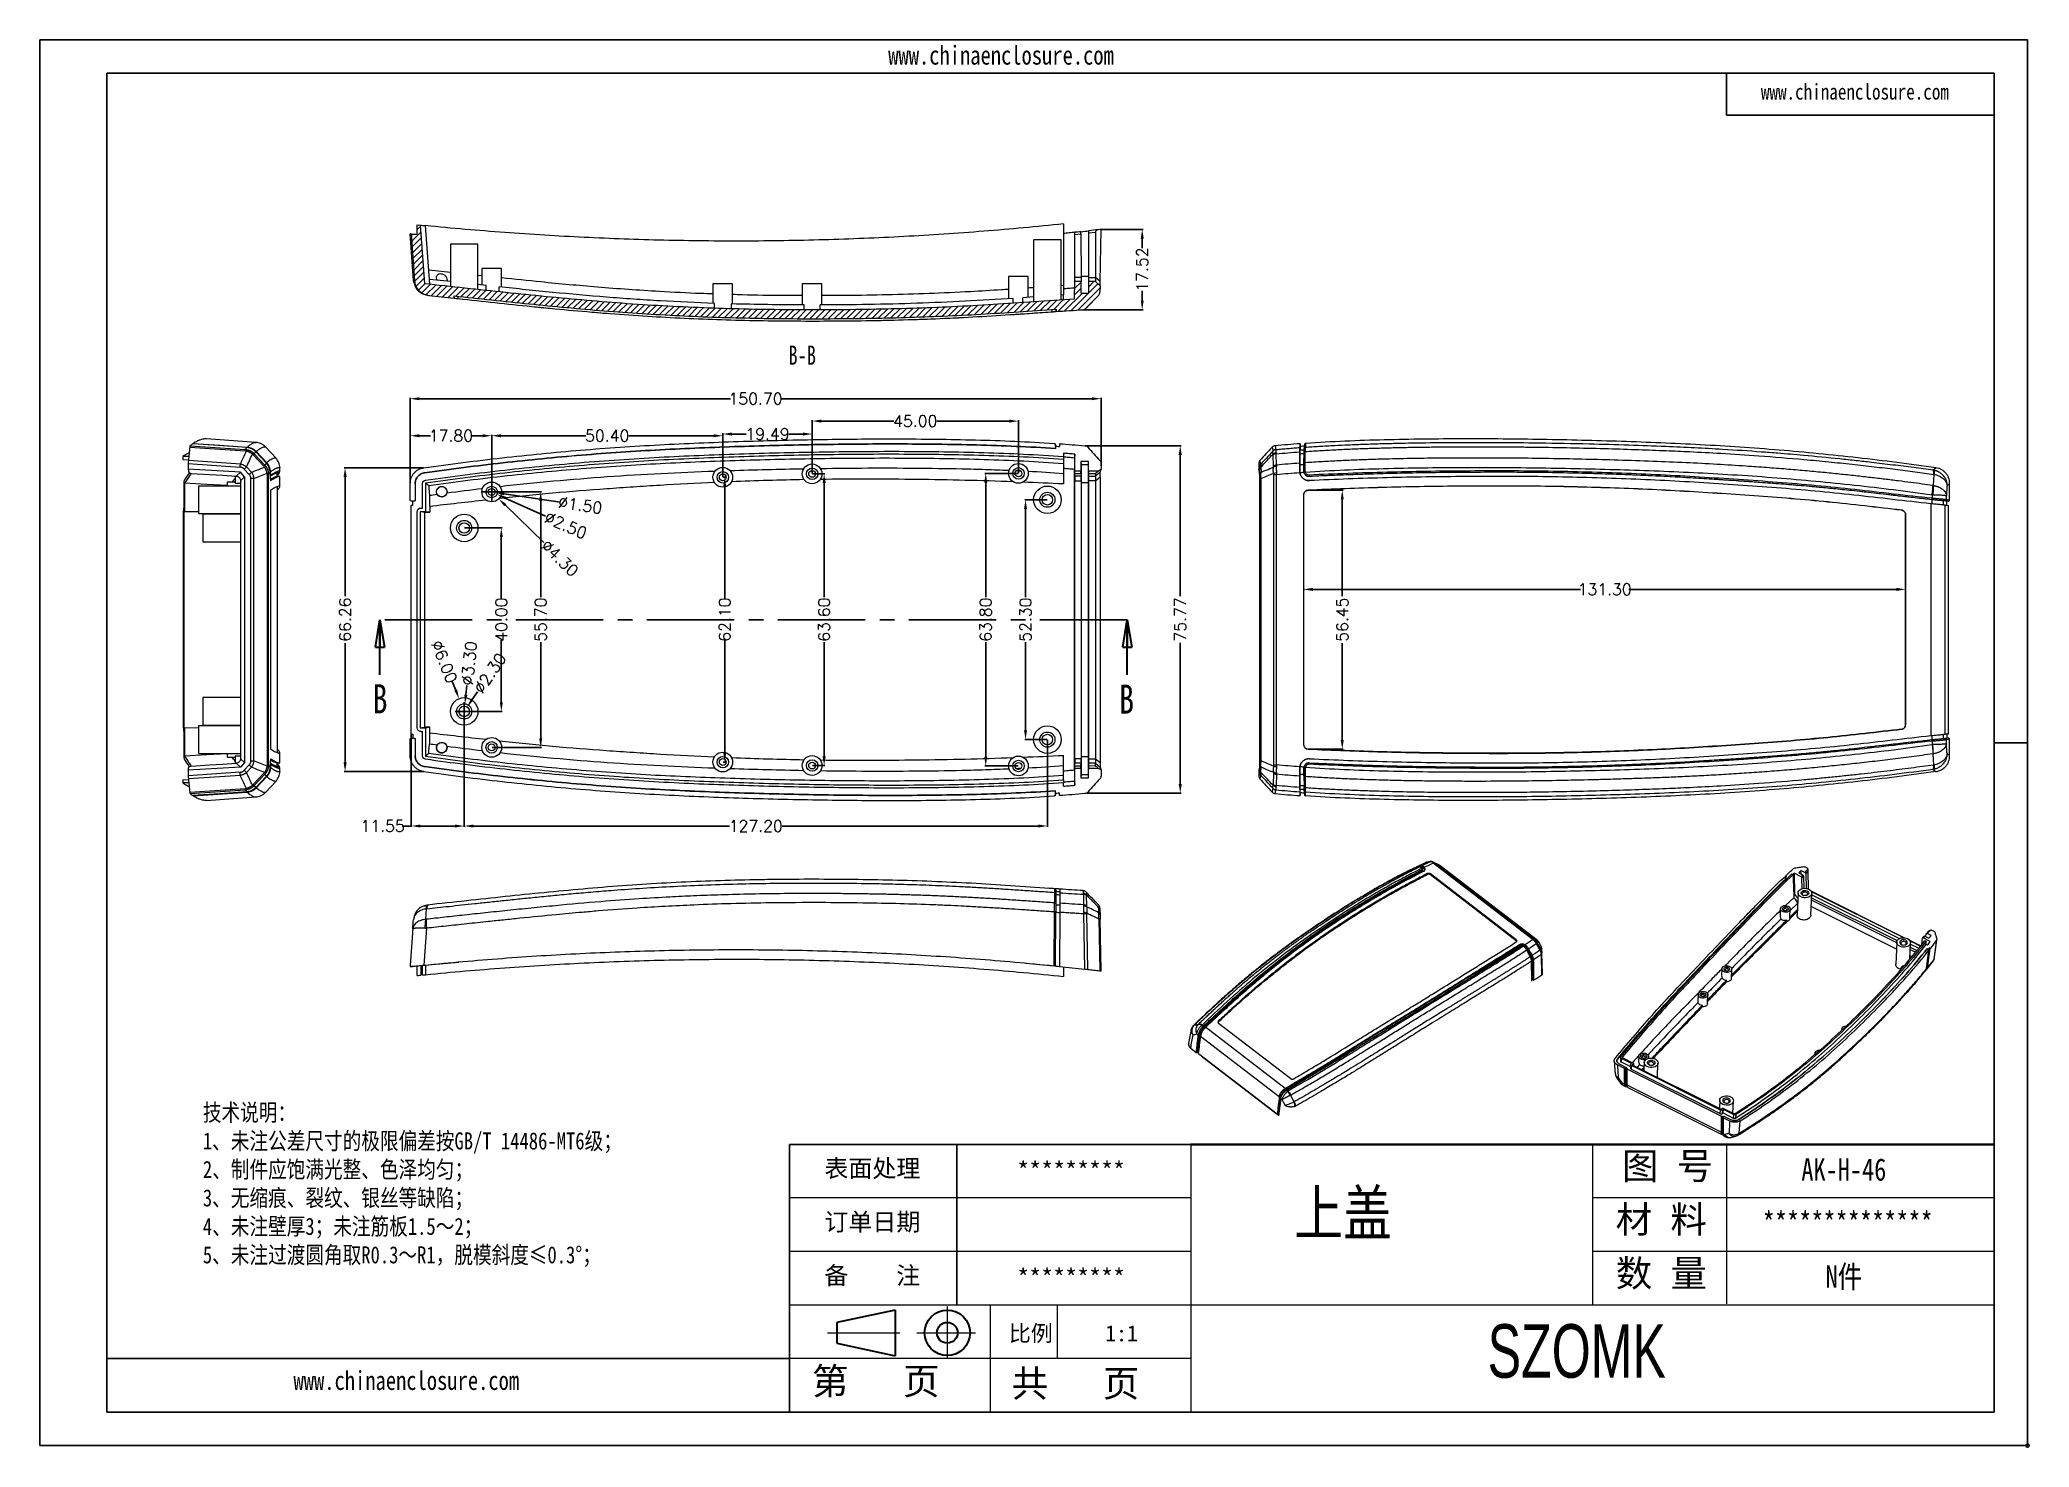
# Model space of a CAD drawing. Header units: inches. Extents: x 319 to 1827, y 1181 to 1488.
# Drawn here: x 829.9 to 1263.8, y 1181.5 to 1488.4 of the extents above; entities that cross this region are included whole.
import ezdxf

# ---------------------------------------------------------------- set-up
doc = ezdxf.new("R2010")
doc.units = ezdxf.units.IN
doc.linetypes.add('CENTER2', pattern=[28.575, 19.05, -3.175, 3.175, -3.175])
doc.layers.add('文字', color=81, linetype='Continuous')
for name, color, linetype, lineweight in [('粗实线', 7, 'Continuous', 30), ('细实线', 3, 'Continuous', 9), ('细点划线', 2, 'CENTER2', 9)]:
    doc.layers.add(name, color=color, linetype=linetype, lineweight=lineweight)
doc.styles.add('SLDTEXTSTYLE0', font='TXT', dxfattribs={"width": 0.75})
doc.styles.add('SLDTEXTSTYLE3', font='TXT', dxfattribs={"width": 0.7})
doc.styles.get("Standard").update_dxf_attribs({"font": 'txt', "bigfont": 'gbcbig.shx'})
doc.styles.add('宋体', font='', dxfattribs={"width": 0.8, "height": 3.5})
doc.styles.add('长仿宋', font='', dxfattribs={"width": 0.7, "height": 4})
doc.styles.get('宋体').set_extended_font_data('SimSun')
doc.styles.get('长仿宋').set_extended_font_data('SimSun')
doc.dimstyles.new('2.5', dxfattribs={"dimtxt": 2.5, "dimasz": 2, "dimexe": 0.18, "dimexo": 0.0625, "dimgap": 0.09, "dimtad": 0, "dimzin": 0, "dimdsep": 46, "dimtxsty": 'Standard', "dimcen": 2, "dimclrd": 3, "dimclre": 3, "dimclrt": 256, "dimadec": 0, "dimazin": 0, "dimtfac": 1, "dimtofl": 0, "dimtmove": 0, "dimatfit": 3, "dimfxl": 1, "dimtolj": 1, "dimtzin": 0, "dimarcsym": 0})

msp = doc.modelspace()

# ---------------------------------------------------------------- texts
at = {"color": 0, "linetype": 'Continuous', "lineweight": 0, "insert": (996.19, 1421.701), "char_height": 4.2, "attachment_point": 2, "style": 'SLDTEXTSTYLE3'}
msp.add_mtext('B-B', dxfattribs=at)
at = {"color": 7, "linetype": 'Continuous', "char_height": 6.35, "attachment_point": 1, "style": 'SLDTEXTSTYLE0'}
for insert in [(902.494, 1347.841), (1065.328, 1347.763)]:
    msp.add_mtext('B', dxfattribs=dict(at, insert=insert))
at = {"char_height": 3.84068, "width": 2182.85004, "attachment_point": 1}
for s, insert in [('{\\fSimHei|b0|i0|c134|p49;表面处理}', (1001.018, 1244.188)), ('{\\fSimHei|b0|i0|c134|p49;*********}', (1043.084, 1243.694)), ('{\\fSimHei|b0|i0|c134|p49;订单日期}', (1001.018, 1232.509)), ('{\\fSimHei|b0|i0|c134|p49;备    注}', (1001.018, 1220.831)), ('{\\fSimHei|b0|i0|c134|p49;*********}', (1043.084, 1220.337))]:
    msp.add_mtext(s, dxfattribs=dict(at, insert=insert))
at = {"layer": '文字', "color": 0, "attachment_point": 1, "style": '宋体'}
for s, insert, char_height, width in [('www.chinaenclosure.com', (1014.953, 1487.072), 4.11084, 72.22347), ('www.chinaenclosure.com', (1205.298, 1478.761), 3.4257, 60.18622), ('{\\H1.111x;技术说明：\\P1、未注公差尺寸的极限偏差按GB/T 14486-MT6级；\\P2、制件应饱满光整、色泽均匀；\\P3、无缩痕、裂纹、银丝等缺陷；\\P4、未注壁厚3；未注筋板1.5～2；\\P5、未注过渡圆角取R0.3～R1，脱模斜度≤0.3%%D；}', (865.473, 1256.324), 3.35301, 159.15449), ('{\\H1.111x;AK-H-46}', (1214.116, 1244.451), 4.37944, 50.63128), ('上盖', (1103.537, 1237.42), 9.7321, 124.42134), ('{\\H1.111x;**************}', (1205.692, 1232.773), 4.37944, 50.63128), ('{\\H1.111x;N件}', (1219.413, 1221.094), 4.37944, 50.63128), ('www.chinaenclosure.com', (885.234, 1198.06), 4.11084, 72.22347)]:
    msp.add_mtext(s, dxfattribs=dict(at, insert=insert, char_height=char_height, width=width))
at = {"layer": '粗实线', "insert": (1145.703, 1208.285), "char_height": 11.67852, "width": 130.96299, "attachment_point": 1, "style": '长仿宋'}
msp.add_mtext('{\\fSTXinwei|b0|i0|c134|p2;SZOMK}', dxfattribs=at)
at = {"layer": '细实线', "color": 7, "attachment_point": 1}
for s, insert, char_height, width in [('{\\fSimSun|b0|i0|c134|p54;图 号}', (1175, 1245.729), 5.83926, 29.19629), ('{\\fSimSun|b0|i0|c134|p54;材 料   }', (1173.616, 1234.051), 5.83926, 29.19629), ('{\\fSimSun|b0|i0|c134|p54;数 量}', (1173.644, 1222.315), 5.83926, 26.3825), ('{\\fSimSun|b0|i0|c134|p54;比例}', (1041.283, 1208.044), 3.50355, 15.37952), ('{\\fSimSun|b0|i0|c134|p54;1:1}', (1062.268, 1208.044), 3.50355, 15.37952), ('{\\fSimSun|b0|i0|c134|p54;第   页}', (998.315, 1198.781), 5.83926, 43.79443), ('{\\fSimSun|b0|i0|c134|p54; 共   页}', (1037.911, 1198.284), 5.83926, 43.79443)]:
    msp.add_mtext(s, dxfattribs=dict(at, insert=insert, char_height=char_height, width=width))

# ---------------------------------------------------------------- blocks, each defined once
blk = doc.blocks.new('_CLOSED')
at = {"color": 0, "linetype": 'ByBlock', "lineweight": -2}
for p, q in [((-1, 0.166667), (0, 0)), ((-1, 0.166667), (-1, -0.166667)), ((0, 0), (-1, -0.166667)), ((0, 0), (-1, 0))]:
    blk.add_line(p, q, dxfattribs=at)
blk = doc.blocks.new('*D152')
at = {"color": 3, "lineweight": -2}
for p, q in [((910.67, 1391.67), (910.67, 1410.28)), ((1061.37, 1395.43), (1061.37, 1410.28)), ((912.67, 1410.1), (980.52, 1410.1)), ((1059.37, 1410.1), (991.53, 1410.1))]:
    blk.add_line(p, q, dxfattribs=at)
at = {"color": 3}
for points in [[(912.67, 1410.43), (912.67, 1409.77), (910.67, 1410.1)], [(1059.37, 1410.43), (1059.37, 1409.77), (1061.37, 1410.1)]]:
    blk.add_solid(points, dxfattribs=at)
at = {"layer": 'Defpoints', "color": 0}
for p in [(1061.37, 1410.1), (1061.37, 1395.37), (910.67, 1391.61)]:
    blk.add_point(p, dxfattribs=at)
at = {"insert": (986.02, 1410.1), "char_height": 2.5, "attachment_point": 5}
blk.add_mtext('\\A1;150.70', dxfattribs=at)
blk = doc.blocks.new('*D153')
at = {"color": 3, "lineweight": -2}
for p, q in [((922.54, 1381.92), (930.75, 1381.92)), ((930.57, 1379.92), (930.57, 1366.38)), ((930.57, 1343.92), (930.57, 1357.45)), ((922.54, 1341.92), (930.75, 1341.92))]:
    blk.add_line(p, q, dxfattribs=at)
at = {"color": 3}
for points in [[(930.24, 1379.92), (930.9, 1379.92), (930.57, 1381.92)], [(930.24, 1343.92), (930.9, 1343.92), (930.57, 1341.92)]]:
    blk.add_solid(points, dxfattribs=at)
at = {"layer": 'Defpoints', "color": 0}
for p in [(922.47, 1381.92), (922.47, 1341.92), (930.57, 1341.92)]:
    blk.add_point(p, dxfattribs=at)
at = {"insert": (930.57, 1361.92), "char_height": 2.5, "attachment_point": 5, "rotation": 90}
blk.add_mtext('\\A1;40.00', dxfattribs=at)
blk = doc.blocks.new('*D154')
at = {"color": 3, "lineweight": -2}
for p, q in [((928.54, 1389.77), (939.34, 1389.77)), ((939.16, 1387.77), (939.16, 1366.8)), ((939.16, 1336.07), (939.16, 1357.03)), ((928.54, 1334.07), (939.34, 1334.07))]:
    blk.add_line(p, q, dxfattribs=at)
at = {"color": 3}
for points in [[(938.82, 1387.77), (939.49, 1387.77), (939.16, 1389.77)], [(938.82, 1336.07), (939.49, 1336.07), (939.16, 1334.07)]]:
    blk.add_solid(points, dxfattribs=at)
at = {"layer": 'Defpoints', "color": 0}
for p in [(928.47, 1389.77), (939.16, 1389.77), (928.47, 1334.07)]:
    blk.add_point(p, dxfattribs=at)
at = {"insert": (939.16, 1361.92), "char_height": 2.5, "attachment_point": 5, "rotation": 90}
blk.add_mtext('\\A1;55.70', dxfattribs=at)
blk = doc.blocks.new('*D155')
at = {"color": 3, "lineweight": -2}
for p, q in [((978.94, 1392.97), (979.48, 1392.97)), ((979.3, 1390.97), (979.3, 1366.38)), ((979.3, 1332.87), (979.3, 1357.45)), ((978.94, 1330.87), (979.48, 1330.87))]:
    blk.add_line(p, q, dxfattribs=at)
at = {"color": 3}
for points in [[(978.97, 1390.97), (979.63, 1390.97), (979.3, 1392.97)], [(978.97, 1332.87), (979.63, 1332.87), (979.3, 1330.87)]]:
    blk.add_solid(points, dxfattribs=at)
at = {"layer": 'Defpoints', "color": 0}
for p in [(978.87, 1392.97), (978.87, 1330.87), (979.3, 1330.87)]:
    blk.add_point(p, dxfattribs=at)
at = {"insert": (979.3, 1361.92), "char_height": 2.5, "attachment_point": 5, "rotation": 90}
blk.add_mtext('\\A1;62.10', dxfattribs=at)
blk = doc.blocks.new('*D156')
at = {"color": 3, "lineweight": -2}
for p, q in [((998.42, 1393.72), (1001.16, 1393.72)), ((1000.98, 1391.72), (1000.98, 1366.8)), ((1000.98, 1332.12), (1000.98, 1357.03)), ((998.42, 1330.12), (1001.16, 1330.12))]:
    blk.add_line(p, q, dxfattribs=at)
at = {"color": 3}
for points in [[(1000.65, 1391.72), (1001.32, 1391.72), (1000.98, 1393.72)], [(1000.65, 1332.12), (1001.32, 1332.12), (1000.98, 1330.12)]]:
    blk.add_solid(points, dxfattribs=at)
at = {"layer": 'Defpoints', "color": 0}
for p in [(998.36, 1393.72), (998.36, 1330.12), (1000.98, 1330.12)]:
    blk.add_point(p, dxfattribs=at)
at = {"insert": (1000.98, 1361.92), "char_height": 2.5, "attachment_point": 5, "rotation": 90}
blk.add_mtext('\\A1;63.60', dxfattribs=at)
blk = doc.blocks.new('*D157')
at = {"color": 3, "lineweight": -2}
for p, q in [((1049.61, 1388.07), (1044.72, 1388.07)), ((1044.9, 1386.07), (1044.9, 1366.8)), ((1044.9, 1337.77), (1044.9, 1357.03)), ((1049.61, 1335.77), (1044.72, 1335.77))]:
    blk.add_line(p, q, dxfattribs=at)
at = {"color": 3}
for points in [[(1044.57, 1386.07), (1045.23, 1386.07), (1044.9, 1388.07)], [(1044.57, 1337.77), (1045.23, 1337.77), (1044.9, 1335.77)]]:
    blk.add_solid(points, dxfattribs=at)
at = {"layer": 'Defpoints', "color": 0}
for p in [(1049.67, 1388.07), (1044.9, 1335.77), (1049.67, 1335.77)]:
    blk.add_point(p, dxfattribs=at)
at = {"insert": (1044.9, 1361.92), "char_height": 2.5, "attachment_point": 5, "rotation": 90}
blk.add_mtext('\\A1;52.30', dxfattribs=at)
blk = doc.blocks.new('*D158')
at = {"color": 3, "lineweight": -2}
for p, q in [((1043.3, 1393.82), (1036.04, 1393.82)), ((1036.22, 1391.82), (1036.22, 1366.8)), ((1036.22, 1332.02), (1036.22, 1357.03)), ((1043.3, 1330.02), (1036.04, 1330.02))]:
    blk.add_line(p, q, dxfattribs=at)
at = {"color": 3}
for points in [[(1035.89, 1391.82), (1036.56, 1391.82), (1036.22, 1393.82)], [(1035.89, 1332.02), (1036.56, 1332.02), (1036.22, 1330.02)]]:
    blk.add_solid(points, dxfattribs=at)
at = {"layer": 'Defpoints', "color": 0}
for p in [(1043.36, 1393.82), (1036.22, 1330.02), (1043.36, 1330.02)]:
    blk.add_point(p, dxfattribs=at)
at = {"insert": (1036.22, 1361.92), "char_height": 2.5, "attachment_point": 5, "rotation": 90}
blk.add_mtext('\\A1;63.80', dxfattribs=at)
blk = doc.blocks.new('*D159')
at = {"color": 3, "lineweight": -2}
for p, q in [((922.47, 1341.85), (922.47, 1316.74)), ((910.93, 1336.93), (910.93, 1316.74)), ((910.93, 1316.92), (908.93, 1316.92)), ((920.47, 1316.92), (912.93, 1316.92))]:
    blk.add_line(p, q, dxfattribs=at)
at = {"color": 3}
for points in [[(912.93, 1317.25), (912.93, 1316.59), (910.93, 1316.92)], [(920.47, 1317.25), (920.47, 1316.59), (922.47, 1316.92)]]:
    blk.add_solid(points, dxfattribs=at)
at = {"layer": 'Defpoints', "color": 0}
for p in [(922.47, 1341.92), (910.93, 1337), (922.47, 1316.92)]:
    blk.add_point(p, dxfattribs=at)
at = {"insert": (904.67, 1316.92), "char_height": 2.5, "attachment_point": 5}
blk.add_mtext('\\A1;11.55', dxfattribs=at)
blk = doc.blocks.new('*D160')
at = {"color": 3, "lineweight": -2}
for p, q in [((922.47, 1341.85), (922.47, 1316.74)), ((1049.67, 1335.7), (1049.67, 1316.74)), ((924.47, 1316.92), (980.36, 1316.92)), ((1047.67, 1316.92), (991.79, 1316.92))]:
    blk.add_line(p, q, dxfattribs=at)
at = {"color": 3}
for points in [[(924.47, 1317.25), (924.47, 1316.59), (922.47, 1316.92)], [(1047.67, 1317.25), (1047.67, 1316.59), (1049.67, 1316.92)]]:
    blk.add_solid(points, dxfattribs=at)
at = {"layer": 'Defpoints', "color": 0}
for p in [(922.47, 1341.92), (1049.67, 1335.77), (1049.67, 1316.92)]:
    blk.add_point(p, dxfattribs=at)
at = {"insert": (986.07, 1316.92), "char_height": 2.5, "attachment_point": 5}
blk.add_mtext('\\A1;127.20', dxfattribs=at)
blk = doc.blocks.new('*D161')
at = {"color": 3, "lineweight": -2}
for p, q in [((910.67, 1391.67), (910.67, 1402.21)), ((912.67, 1402.03), (915.11, 1402.03)), ((926.47, 1402.03), (924.04, 1402.03)), ((928.47, 1389.83), (928.47, 1402.21))]:
    blk.add_line(p, q, dxfattribs=at)
at = {"color": 3}
for points in [[(912.67, 1402.36), (912.67, 1401.69), (910.67, 1402.03)], [(926.47, 1402.36), (926.47, 1401.69), (928.47, 1402.03)]]:
    blk.add_solid(points, dxfattribs=at)
at = {"layer": 'Defpoints', "color": 0}
for p in [(928.47, 1402.03), (910.67, 1391.61), (928.47, 1389.77)]:
    blk.add_point(p, dxfattribs=at)
at = {"insert": (919.57, 1402.03), "char_height": 2.5, "attachment_point": 5}
blk.add_mtext('\\A1;17.80', dxfattribs=at)
blk = doc.blocks.new('*D162')
at = {"color": 3, "lineweight": -2}
for p, q in [((928.47, 1389.83), (928.47, 1402.21)), ((930.47, 1402.03), (949, 1402.03)), ((976.87, 1402.03), (958.35, 1402.03)), ((978.87, 1393.03), (978.87, 1402.21))]:
    blk.add_line(p, q, dxfattribs=at)
at = {"color": 3}
for points in [[(930.47, 1402.36), (930.47, 1401.69), (928.47, 1402.03)], [(976.87, 1402.36), (976.87, 1401.69), (978.87, 1402.03)]]:
    blk.add_solid(points, dxfattribs=at)
at = {"layer": 'Defpoints', "color": 0}
for p in [(978.87, 1402.03), (978.87, 1392.97), (928.47, 1389.77)]:
    blk.add_point(p, dxfattribs=at)
at = {"insert": (953.67, 1402.03), "char_height": 2.5, "attachment_point": 5}
blk.add_mtext('\\A1;50.40', dxfattribs=at)
blk = doc.blocks.new('*D163')
at = {"color": 3, "lineweight": -2}
for p, q in [((978.87, 1393.03), (978.87, 1402.58)), ((980.87, 1402.4), (983.94, 1402.4)), ((996.36, 1402.4), (993.29, 1402.4)), ((998.36, 1393.78), (998.36, 1402.58))]:
    blk.add_line(p, q, dxfattribs=at)
at = {"color": 3}
for points in [[(980.87, 1402.73), (980.87, 1402.06), (978.87, 1402.4)], [(996.36, 1402.73), (996.36, 1402.06), (998.36, 1402.4)]]:
    blk.add_solid(points, dxfattribs=at)
at = {"layer": 'Defpoints', "color": 0}
for p in [(998.36, 1402.4), (978.87, 1392.97), (998.36, 1393.72)]:
    blk.add_point(p, dxfattribs=at)
at = {"insert": (988.62, 1402.4), "char_height": 2.5, "attachment_point": 5}
blk.add_mtext('\\A1;19.49', dxfattribs=at)
blk = doc.blocks.new('*D164')
at = {"color": 3, "lineweight": -2}
for p, q in [((998.36, 1393.78), (998.36, 1405.4)), ((1000.36, 1405.22), (1016.18, 1405.22)), ((1041.36, 1405.22), (1025.53, 1405.22)), ((1043.36, 1393.88), (1043.36, 1405.4))]:
    blk.add_line(p, q, dxfattribs=at)
at = {"color": 3}
for points in [[(1000.36, 1405.55), (1000.36, 1404.89), (998.36, 1405.22)], [(1041.36, 1405.55), (1041.36, 1404.89), (1043.36, 1405.22)]]:
    blk.add_solid(points, dxfattribs=at)
at = {"layer": 'Defpoints', "color": 0}
for p in [(1043.36, 1405.22), (998.36, 1393.72), (1043.36, 1393.82)]:
    blk.add_point(p, dxfattribs=at)
at = {"insert": (1020.86, 1405.22), "char_height": 2.5, "attachment_point": 5}
blk.add_mtext('\\A1;45.00', dxfattribs=at)
blk = doc.blocks.new('*D165')
at = {"color": 3, "lineweight": -2}
for p, q in [((926.47, 1389.77), (930.47, 1389.77)), ((928.47, 1387.77), (928.47, 1391.77)), ((939.84, 1378.72), (931.45, 1386.87))]:
    blk.add_line(p, q, dxfattribs=at)
at = {"color": 3}
blk.add_solid([(931.68, 1387.11), (931.22, 1386.63), (930.01, 1388.27)], dxfattribs=at)
at = {"layer": 'Defpoints', "color": 0}
for p in [(926.93, 1391.26), (930.01, 1388.27)]:
    blk.add_point(p, dxfattribs=at)
at = {"insert": (943.34, 1375.32), "char_height": 2.5, "attachment_point": 5, "rotation": 315.812}
blk.add_mtext('\\A1;∅4.30', dxfattribs=at)
blk = doc.blocks.new('*D166')
at = {"color": 3, "lineweight": -2}
for p, q in [((926.47, 1389.77), (930.47, 1389.77)), ((928.47, 1387.77), (928.47, 1391.77)), ((940.18, 1384.52), (931.44, 1388.44))]:
    blk.add_line(p, q, dxfattribs=at)
at = {"color": 3}
blk.add_solid([(931.57, 1388.74), (931.3, 1388.13), (929.61, 1389.25)], dxfattribs=at)
at = {"layer": 'Defpoints', "color": 0}
for p in [(927.33, 1390.28), (929.61, 1389.25)]:
    blk.add_point(p, dxfattribs=at)
at = {"insert": (944.63, 1382.52), "char_height": 2.5, "attachment_point": 5, "rotation": 335.8382}
blk.add_mtext('\\A1;∅2.50', dxfattribs=at)
blk = doc.blocks.new('*D167')
at = {"color": 3, "lineweight": -2}
for p, q in [((926.47, 1389.77), (930.47, 1389.77)), ((928.47, 1387.77), (928.47, 1391.77)), ((943.38, 1387.56), (931.19, 1389.36))]:
    blk.add_line(p, q, dxfattribs=at)
at = {"color": 3}
blk.add_solid([(931.24, 1389.69), (931.14, 1389.03), (929.21, 1389.66)], dxfattribs=at)
at = {"layer": 'Defpoints', "color": 0}
for p in [(927.73, 1389.88), (929.21, 1389.66)]:
    blk.add_point(p, dxfattribs=at)
at = {"insert": (947.79, 1386.91), "char_height": 2.5, "attachment_point": 5, "rotation": 351.5807}
blk.add_mtext('\\A1;∅1.50', dxfattribs=at)
blk = doc.blocks.new('*D168')
at = {"color": 3, "lineweight": -2}
for p, q in [((919.88, 1348.42), (920.62, 1346.56)), ((920.47, 1341.92), (924.47, 1341.92)), ((922.47, 1339.92), (922.47, 1343.92))]:
    blk.add_line(p, q, dxfattribs=at)
at = {"color": 3}
blk.add_solid([(920.93, 1346.68), (920.31, 1346.44), (921.36, 1344.7)], dxfattribs=at)
at = {"layer": 'Defpoints', "color": 0}
for p in [(921.36, 1344.7), (923.59, 1339.13)]:
    blk.add_point(p, dxfattribs=at)
at = {"insert": (918.14, 1352.76), "char_height": 2.5, "attachment_point": 5, "rotation": 291.7701}
blk.add_mtext('\\A1;∅6.00', dxfattribs=at)
blk = doc.blocks.new('*D169')
at = {"color": 3, "lineweight": -2}
for p, q in [((923.05, 1347.54), (922.85, 1345.55)), ((920.47, 1341.92), (924.47, 1341.92)), ((922.47, 1339.92), (922.47, 1343.92))]:
    blk.add_line(p, q, dxfattribs=at)
at = {"color": 3}
blk.add_solid([(922.51, 1345.58), (923.18, 1345.51), (922.64, 1343.56)], dxfattribs=at)
at = {"layer": 'Defpoints', "color": 0}
for p in [(922.64, 1343.56), (922.3, 1340.27)]:
    blk.add_point(p, dxfattribs=at)
at = {"insert": (923.55, 1352.39), "char_height": 2.5, "attachment_point": 5, "rotation": 84.1292}
blk.add_mtext('\\A1;∅3.30', dxfattribs=at)
blk = doc.blocks.new('*D170')
at = {"color": 3, "lineweight": -2}
for p, q in [((925.36, 1346.18), (924.24, 1344.53)), ((920.47, 1341.92), (924.47, 1341.92)), ((922.47, 1339.92), (922.47, 1343.92))]:
    blk.add_line(p, q, dxfattribs=at)
at = {"color": 3}
blk.add_solid([(923.96, 1344.71), (924.51, 1344.34), (923.12, 1342.87)], dxfattribs=at)
at = {"layer": 'Defpoints', "color": 0}
for p in [(921.83, 1340.96), (923.12, 1342.87)]:
    blk.add_point(p, dxfattribs=at)
at = {"insert": (928.09, 1350.23), "char_height": 2.5, "attachment_point": 5, "rotation": 55.9553}
blk.add_mtext('\\A1;∅2.30', dxfattribs=at)
blk = doc.blocks.new('*D171')
at = {"color": 3, "lineweight": -2}
for p, q in [((1105.57, 1368.34), (1105.57, 1368.7)), ((1107.57, 1368.52), (1165.92, 1368.52)), ((1234.87, 1368.52), (1176.52, 1368.52)), ((1236.87, 1368.34), (1236.87, 1368.7))]:
    blk.add_line(p, q, dxfattribs=at)
at = {"color": 3}
for points in [[(1107.57, 1368.86), (1107.57, 1368.19), (1105.57, 1368.52)], [(1234.87, 1368.86), (1234.87, 1368.19), (1236.87, 1368.52)]]:
    blk.add_solid(points, dxfattribs=at)
at = {"layer": 'Defpoints', "color": 0}
for p in [(1105.57, 1368.28), (1236.87, 1368.52), (1236.87, 1368.28)]:
    blk.add_point(p, dxfattribs=at)
at = {"insert": (1171.22, 1368.52), "char_height": 2.5, "attachment_point": 5}
blk.add_mtext('\\A1;131.30', dxfattribs=at)
blk = doc.blocks.new('*D172')
at = {"color": 3, "lineweight": -2}
for p, q in [((1106.58, 1390.14), (1114.17, 1390.14)), ((1113.99, 1388.14), (1113.99, 1367.01)), ((1113.99, 1335.69), (1113.99, 1356.83)), ((1106.58, 1333.69), (1114.17, 1333.69))]:
    blk.add_line(p, q, dxfattribs=at)
at = {"color": 3}
for points in [[(1113.65, 1388.14), (1114.32, 1388.14), (1113.99, 1390.14)], [(1113.65, 1335.69), (1114.32, 1335.69), (1113.99, 1333.69)]]:
    blk.add_solid(points, dxfattribs=at)
at = {"layer": 'Defpoints', "color": 0}
for p in [(1106.52, 1390.14), (1113.99, 1390.14), (1106.52, 1333.69)]:
    blk.add_point(p, dxfattribs=at)
at = {"insert": (1113.99, 1361.92), "char_height": 2.5, "attachment_point": 5, "rotation": 90}
blk.add_mtext('\\A1;56.45', dxfattribs=at)
blk = doc.blocks.new('*D173')
at = {"color": 3, "lineweight": -2}
for p, q in [((1057.88, 1399.85), (1078.83, 1399.85)), ((1078.65, 1397.85), (1078.65, 1367.06)), ((1078.65, 1326.08), (1078.65, 1356.88)), ((1058.24, 1324.08), (1078.83, 1324.08))]:
    blk.add_line(p, q, dxfattribs=at)
at = {"color": 3}
for points in [[(1078.31, 1397.85), (1078.98, 1397.85), (1078.65, 1399.85)], [(1078.31, 1326.08), (1078.98, 1326.08), (1078.65, 1324.08)]]:
    blk.add_solid(points, dxfattribs=at)
at = {"layer": 'Defpoints', "color": 0}
for p in [(1057.82, 1399.85), (1078.65, 1399.85), (1058.17, 1324.08)]:
    blk.add_point(p, dxfattribs=at)
at = {"insert": (1078.65, 1361.97), "char_height": 2.5, "attachment_point": 5, "rotation": 90}
blk.add_mtext('\\A1;75.77', dxfattribs=at)
blk = doc.blocks.new('*D174')
at = {"color": 3, "lineweight": -2}
for p, q in [((913.61, 1395.05), (896.31, 1395.05)), ((896.49, 1393.05), (896.49, 1367.01)), ((896.49, 1330.78), (896.49, 1356.83)), ((913.61, 1328.78), (896.31, 1328.78))]:
    blk.add_line(p, q, dxfattribs=at)
at = {"color": 3}
for points in [[(896.16, 1393.05), (896.83, 1393.05), (896.49, 1395.05)], [(896.16, 1330.78), (896.83, 1330.78), (896.49, 1328.78)]]:
    blk.add_solid(points, dxfattribs=at)
at = {"layer": 'Defpoints', "color": 0}
for p in [(896.49, 1395.05), (913.67, 1395.05), (913.67, 1328.78)]:
    blk.add_point(p, dxfattribs=at)
at = {"insert": (896.49, 1361.92), "char_height": 2.5, "attachment_point": 5, "rotation": 90}
blk.add_mtext('\\A1;66.26', dxfattribs=at)
blk = doc.blocks.new('*D175')
at = {"color": 3, "lineweight": -2}
for p, q in [((1061.44, 1447.03), (1070.53, 1447.03)), ((1070.35, 1445.03), (1070.35, 1442.94)), ((1070.35, 1431.51), (1070.35, 1433.6)), ((1057.53, 1429.51), (1070.53, 1429.51))]:
    blk.add_line(p, q, dxfattribs=at)
at = {"color": 3}
for points in [[(1070.02, 1445.03), (1070.69, 1445.03), (1070.35, 1447.03)], [(1070.02, 1431.51), (1070.69, 1431.51), (1070.35, 1429.51)]]:
    blk.add_solid(points, dxfattribs=at)
at = {"layer": 'Defpoints', "color": 0}
for p in [(1061.37, 1447.03), (1070.35, 1447.03), (1057.47, 1429.51)]:
    blk.add_point(p, dxfattribs=at)
at = {"insert": (1070.35, 1438.27), "char_height": 2.5, "attachment_point": 5, "rotation": 90}
blk.add_mtext('\\A1;17.52', dxfattribs=at)

# ---------------------------------------------------------------- dimensions: what is measured, and where the dimension line sits
for base, p1, p2, picture, middle in [((1070.353, 1447.03), (1057.467, 1429.513), (1061.373, 1447.03), '*D175', (1070.353, 1438.272)), ((1078.645, 1399.852), (1058.175, 1324.079), (1057.822, 1399.852), '*D173', (1078.645, 1361.965)), ((896.492, 1395.047), (913.674, 1328.785), (913.674, 1395.047), '*D174', (896.492, 1361.916)), ((979.301, 1330.866), (978.873, 1392.966), (978.873, 1330.866), '*D155', (979.301, 1361.916)), ((1000.983, 1330.116), (998.358, 1393.716), (998.358, 1330.116), '*D156', (1000.983, 1361.916)), ((1036.223, 1330.016), (1043.358, 1393.816), (1043.358, 1330.016), '*D158', (1036.223, 1361.916)), ((939.156, 1389.766), (928.473, 1334.066), (928.473, 1389.766), '*D154', (939.156, 1361.916)), ((1113.987, 1390.14), (1106.521, 1333.691), (1106.521, 1390.14), '*D172', (1113.987, 1361.916)), ((1044.9, 1335.766), (1049.673, 1388.066), (1049.673, 1335.766), '*D157', (1044.9, 1361.916)), ((930.569, 1341.916), (922.473, 1381.916), (922.473, 1341.916), '*D153', (930.569, 1361.916))]:
    dim = msp.add_linear_dim(base=base, p1=p1, p2=p2, angle=90, dimstyle='2.5')
    dim.commit()
    dim.dimension.update_dxf_attribs({"geometry": picture, "text_midpoint": middle})
for base, p1, p2, picture, middle in [((1061.373, 1410.1), (910.673, 1391.612), (1061.373, 1395.368), '*D152', (986.023, 1410.1)), ((1043.358, 1405.22), (998.358, 1393.716), (1043.358, 1393.816), '*D164', (1020.858, 1405.22)), ((928.473, 1402.027), (910.673, 1391.612), (928.473, 1389.766), '*D161', (919.573, 1402.027)), ((978.873, 1402.027), (928.473, 1389.766), (978.873, 1392.966), '*D162', (953.673, 1402.027)), ((998.3581, 1402.3966), (978.8726, 1392.9658), (998.3581, 1393.7158), '*D163', (988.6153, 1402.3966)), ((1236.867, 1368.525), (1105.567, 1368.276), (1236.867, 1368.276), '*D171', (1171.217, 1368.525)), ((1049.673, 1316.919), (922.473, 1341.916), (1049.673, 1335.766), '*D160', (986.073, 1316.919))]:
    dim = msp.add_linear_dim(base=base, p1=p1, p2=p2, dimstyle='2.5')
    dim.commit()
    dim.dimension.update_dxf_attribs({"geometry": picture, "text_midpoint": middle})
for p1, p2, picture, middle in [((926.931, 1391.264), (930.014, 1388.267), '*D165', (943.337, 1375.316)), ((927.332, 1390.277), (929.613, 1389.254), '*D166', (944.63, 1382.517)), ((927.731, 1389.876), (929.214, 1389.656), '*D167', (947.795, 1386.906))]:
    dim = msp.add_diameter_dim_2p(p1=p1, p2=p2, dimstyle='2.5')
    dim.commit()
    dim.dimension.update_dxf_attribs({"geometry": picture, "text_midpoint": middle, "dimtype": 163})
for p1, p2, picture, middle in [((923.585, 1339.13), (921.36, 1344.702), '*D168', (918.143, 1352.757)), ((922.304, 1340.274), (922.641, 1343.557), '*D169', (923.55, 1352.392)), ((921.829, 1340.963), (923.116, 1342.869), '*D170', (928.089, 1350.228))]:
    dim = msp.add_diameter_dim_2p(p1=p1, p2=p2, dimstyle='2.5')
    dim.commit()
    dim.dimension.update_dxf_attribs({"geometry": picture, "text_midpoint": middle})
dim = msp.add_linear_dim(base=(922.473, 1316.919), p1=(910.925, 1336.997), p2=(922.473, 1341.916), dimstyle='2.5')
dim.commit()
dim.dimension.update_dxf_attribs({"geometry": '*D159', "text_midpoint": (904.668, 1316.919), "dimtype": 160})

# ---------------------------------------------------------------- hatches: boundary and pattern name
at = {"linetype": 'Continuous', "lineweight": 0}
h = msp.add_hatch(dxfattribs=at)
h.set_pattern_fill('ANSI31', color=4, scale=0.3, style=0)
edge = h.paths.add_edge_path(flags=0)
edge.add_line((1051.573, 1429.62), (1051.581, 1429.12))
edge.add_spline(control_points=[(1051.581, 1429.12), (1051.829, 1429.137), (1053.79, 1429.27), (1055.752, 1429.401), (1057.467, 1429.513)], knot_values=[0.9497573, 0.9497573, 0.9497573, 0.9497573, 0.9548561, 0.9901956, 0.9901956, 0.9901956, 0.9901956], weights=[1, 1, 1, 1, 1], degree=3, periodic=0)
edge.add_arc((1057.402, 1430.511), 1, 273.75361, 316.37325)
edge.add_line((1058.126, 1429.821), (1060.858, 1432.688))
edge.add_arc((1060.134, 1433.378), 1, 316.37325, 359)
edge.add_line((1061.134, 1433.36), (1061.158, 1434.73))
edge.add_line((1061.158, 1434.73), (1060.173, 1435.63))
edge.add_line((1060.173, 1435.63), (1058.624, 1435.63))
edge.add_line((1058.624, 1435.63), (1058.613, 1433.13))
edge.add_line((1058.613, 1433.13), (1057.032, 1433.13))
edge.add_line((1057.032, 1433.13), (1057.021, 1435.63))
edge.add_line((1057.021, 1435.63), (1055.624, 1435.63))
edge.add_line((1055.624, 1435.63), (1055.608, 1431.896))
edge.add_spline(control_points=[(1055.608, 1431.896), (1054.456, 1431.82), (1050.716, 1431.569), (1042.287, 1430.976), (1025.949, 1429.941), (1003.465, 1429.412), (979.24, 1429.667), (955.375, 1430.923), (935.148, 1432.912), (920.472, 1434.517), (914.594, 1435.156), (913.786, 1435.244)], knot_values=[0.0097883, 0.0097883, 0.0097883, 0.0097883, 0.0335706, 0.0870421, 0.1840722, 0.3727078, 0.552816, 0.6855073, 0.8682849, 0.9734698, 0.990236, 0.990236, 0.990236, 0.990236], weights=[1, 1, 1, 1, 1, 1, 1, 1, 1, 1, 1, 1], degree=3, periodic=0)
edge.add_line((913.786, 1435.244), (912.897, 1447.96))
edge.add_arc((981.731, 2126.054), 681.579, 264.148665, 264.203704, ccw=False)
edge.add_line((912.245, 1448.026), (912.245, 1445.915))
edge.add_arc((981.731, 2126.054), 683.679, 264.055463, 264.1667, ccw=False)
edge.add_line((910.925, 1446.052), (911.638, 1435.859))
edge.add_arc((915.129, 1436.104), 3.5, 184, 263.79904)
edge.add_spline(control_points=[(914.751, 1432.624), (915.147, 1432.581), (916.985, 1432.381), (918.823, 1432.181), (920.264, 1432.024)], knot_values=[0.0098037, 0.0098037, 0.0098037, 0.0098037, 0.0180014, 0.0478173, 0.0478173, 0.0478173, 0.0478173], weights=[1, 1, 1, 1, 1], degree=3, periodic=0)
edge.add_line((920.264, 1432.024), (920.273, 1432.526))
edge.add_spline(control_points=[(920.273, 1432.526), (923.914, 1432.13), (936.362, 1430.783), (955.217, 1428.928), (979.185, 1427.667), (1003.476, 1427.412), (1026.034, 1427.942), (1042.188, 1428.966), (1049.225, 1429.46), (1051.573, 1429.62)], knot_values=[0.0097957, 0.0097957, 0.0097957, 0.0097957, 0.0916467, 0.2895745, 0.4332643, 0.6283014, 0.8325727, 0.9376455, 0.9901988, 0.9901988, 0.9901988, 0.9901988], weights=[1, 1, 1, 1, 1, 1, 1, 1, 1, 1], degree=3, periodic=0)

# ---------------------------------------------------------------- linework, layer by layer
for p, q in [((829.902, 1488.371), (1263.467, 1488.371)), ((829.902, 1488.371), (829.902, 1181.81)), ((1263.467, 1488.371), (1263.467, 1181.81)), ((844.5, 1481.072), (1256.168, 1481.072)), ((844.5, 1481.072), (844.5, 1189.109)), ((1197.776, 1481.072), (1197.776, 1471.948)), ((1256.168, 1481.072), (1256.168, 1189.109)), ((1197.776, 1471.948), (1256.168, 1471.948)), ((1263.467, 1335.091), (1256.168, 1335.091)), ((1080.99, 1247.502), (993.402, 1247.502)), ((993.402, 1189.109), (993.402, 1247.502)), ((1029.897, 1212.466), (1029.897, 1247.502)), ((993.402, 1200.788), (844.5, 1200.788)), ((844.5, 1189.109), (1256.168, 1189.109)), ((829.902, 1181.81), (1263.467, 1181.81))]:
    msp.add_line(p, q)
at = {"color": 7, "linetype": 'Continuous', "lineweight": 15}
for p, q in [((911.385, 1435.887), (910.673, 1446.078)), ((910.925, 1446.052), (911.638, 1435.859)), ((912.245, 1445.915), (912.245, 1448.026)), ((912.245, 1448.026), (912.897, 1447.96)), ((912.897, 1447.96), (913.786, 1435.244)), ((914.948, 1435.117), (914.058, 1447.843)), ((1053.173, 1448.23), (1053.173, 1434.757)), ((1055.628, 1436.569), (1055.669, 1445.913)), ((1055.669, 1445.913), (1056.975, 1446.056)), ((1056.975, 1446.056), (1057.017, 1436.569)), ((1058.671, 1446.246), (1058.628, 1436.569)), ((1058.671, 1446.246), (1060.173, 1446.417)), ((1060.173, 1446.417), (1060.173, 1436.569)), ((1061.174, 1435.66), (1061.373, 1447.03)), ((919.473, 1443.825), (919.473, 1434.625)), ((925.473, 1443.825), (919.473, 1443.825)), ((925.473, 1433.975), (925.473, 1443.825)), ((1046.673, 1444.775), (1046.673, 1431.287)), ((1052.673, 1444.775), (1046.673, 1444.775)), ((1052.673, 1431.7), (1052.673, 1444.775)), ((919.473, 1437.644), (914.735, 1438.157)), ((926.323, 1436.901), (925.473, 1436.993)), ((926.323, 1438.525), (926.323, 1434.889)), ((930.623, 1438.525), (926.323, 1438.525)), ((930.623, 1434.43), (930.623, 1438.525)), ((1041.208, 1436.775), (1041.208, 1431.92)), ((1045.508, 1436.775), (1041.208, 1436.775)), ((1045.508, 1432.209), (1045.508, 1436.775)), ((1055.624, 1435.63), (1055.628, 1436.569)), ((1057.017, 1436.569), (1055.628, 1436.569)), ((1057.015, 1436.851), (1058.63, 1436.851)), ((1057.017, 1436.569), (1057.021, 1435.63)), ((1058.628, 1436.569), (1058.624, 1435.63)), ((1058.628, 1436.569), (1060.173, 1436.569)), ((1061.174, 1435.66), (1060.173, 1436.569)), ((911.514, 1435.451), (911.385, 1435.888)), ((911.385, 1435.887), (911.408, 1435.888)), ((914.32, 1432.7), (914.34, 1432.672)), ((914.499, 1432.652), (914.981, 1432.599)), ((919.473, 1435.633), (914.877, 1436.131)), ((918.723, 1435.713), (916.423, 1435.963)), ((919.87, 1432.067), (921.455, 1431.895)), ((920.264, 1432.024), (920.273, 1432.526)), ((921.158, 1431.927), (921.159, 1432.43)), ((927.242, 1434.79), (925.473, 1434.982)), ((927.242, 1433.784), (927.242, 1434.79)), ((930.067, 1433.483), (930.067, 1434.489)), ((976.723, 1435.175), (976.723, 1430.91)), ((981.023, 1435.175), (976.723, 1435.175)), ((981.023, 1430.776), (981.023, 1435.175)), ((996.208, 1435.175), (996.208, 1430.55)), ((1000.508, 1435.175), (996.208, 1435.175)), ((1000.508, 1430.55), (1000.508, 1435.175)), ((1042.239, 1430.986), (1042.239, 1431.988)), ((1046.673, 1432.29), (1044.334, 1432.129)), ((1044.334, 1431.127), (1044.334, 1432.129)), ((1053.173, 1434.757), (1052.673, 1434.723)), ((1053.173, 1432.736), (1052.673, 1432.701)), ((1053.173, 1434.757), (1053.173, 1432.736)), ((1053.173, 1431.734), (1053.173, 1432.736)), ((1055.608, 1431.896), (1055.624, 1435.63)), ((1057.021, 1435.63), (1055.624, 1435.63)), ((1057.032, 1433.13), (1057.021, 1435.63)), ((1057.032, 1433.13), (1058.613, 1433.13)), ((1060.858, 1432.688), (1058.126, 1429.821)), ((1058.624, 1435.63), (1058.613, 1433.13)), ((1060.173, 1435.63), (1058.624, 1435.63)), ((1061.158, 1434.73), (1060.173, 1435.63)), ((1061.158, 1434.73), (1061.134, 1433.36)), ((1061.158, 1434.73), (1061.174, 1435.66)), ((977.042, 1429.899), (977.042, 1430.899)), ((980.791, 1429.782), (980.791, 1430.782)), ((996.621, 1429.549), (996.621, 1430.549)), ((1000.134, 1429.549), (1000.134, 1430.549)), ((1050.394, 1429.038), (1050.64, 1429.055)), ((1050.618, 1429.555), (1050.618, 1429.054)), ((1051.573, 1429.62), (1051.581, 1429.12)), ((862.399, 1397.506), (861.077, 1397.506)), ((861.077, 1397.506), (861.077, 1396.852)), ((862.611, 1399.533), (874.707, 1398.704)), ((862.684, 1399.852), (874.718, 1399.026)), ((863.398, 1400.363), (875.14, 1399.535)), ((877.024, 1400.58), (866.244, 1401.334)), ((878.771, 1395.412), (876.478, 1397.863)), ((878.989, 1395.632), (876.697, 1398.085)), ((877.02, 1400.562), (877.023, 1400.561)), ((879.408, 1396.133), (877.119, 1398.59)), ((879.136, 1399.583), (879.122, 1399.599)), ((1051.448, 1399.74), (1051.422, 1400.088)), ((1051.423, 1400.065), (1051.423, 1399.239)), ((1051.423, 1399.742), (1051.423, 1399.239)), ((1052.323, 1400.283), (1052.323, 1399.68)), ((1053.173, 1398.212), (1053.173, 1397.506)), ((1053.173, 1397.506), (1053.173, 1396.852)), ((1055.671, 1398.02), (1055.618, 1397.171)), ((1055.671, 1394.297), (1055.671, 1398.02)), ((1098.671, 1399.533), (1098.884, 1398.704)), ((1099.006, 1395.412), (1098.935, 1397.863)), ((1099.317, 1399.852), (1099.529, 1399.026)), ((1099.626, 1395.632), (1099.557, 1398.085)), ((1104.817, 1400.283), (1104.817, 1399.68)), ((1105.634, 1395.93), (1105.646, 1398.387)), ((1105.718, 1400.088), (1105.656, 1399.259)), ((1105.905, 1396.133), (1105.917, 1398.59)), ((1105.995, 1400.363), (1105.933, 1399.535)), ((861.077, 1396.852), (862.32, 1396.764)), ((862.277, 1395.968), (862.277, 1394.767)), ((862.277, 1395.968), (873.606, 1395.191)), ((873.646, 1394.072), (862.277, 1394.767)), ((873.647, 1395.861), (862.307, 1396.639)), ((872.531, 1393.239), (872.531, 1391.666)), ((873.646, 1394.072), (872.738, 1393.226)), ((874.577, 1393.076), (873.646, 1394.072)), ((873.677, 1392.228), (874.577, 1393.076)), ((875.584, 1393.597), (874.498, 1394.765)), ((874.577, 1393.076), (874.577, 1330.756)), ((874.986, 1395.223), (876.074, 1394.057)), ((879.485, 1393.594), (879.485, 1330.238)), ((879.485, 1393.594), (879.793, 1393.594)), ((879.793, 1330.238), (879.793, 1393.594)), ((882.172, 1393.156), (881.578, 1393.156)), ((881.66, 1393.156), (881.66, 1393.944)), ((882.255, 1395.001), (882.254, 1394.996)), ((882.26, 1394.274), (882.26, 1394.996)), ((882.26, 1390.978), (882.26, 1393.044)), ((1053.173, 1396.852), (1053.173, 1395.906)), ((1053.173, 1395.906), (1053.173, 1393.736)), ((1053.173, 1393.736), (1053.173, 1391.516)), ((1055.608, 1329.154), (1055.608, 1394.677)), ((1055.628, 1393.226), (1055.669, 1393.797)), ((1057.017, 1393.226), (1055.628, 1393.226)), ((1055.669, 1393.797), (1056.975, 1393.806)), ((1058.673, 1396.416), (1056.973, 1396.416)), ((1056.973, 1396.416), (1056.973, 1394.306)), ((1056.973, 1396.416), (1057.015, 1395.739)), ((1056.975, 1393.806), (1057.017, 1393.226)), ((1057.015, 1395.739), (1058.63, 1395.726)), ((1058.671, 1393.818), (1058.628, 1393.226)), ((1058.628, 1393.226), (1060.173, 1393.226)), ((1058.63, 1395.726), (1058.673, 1396.416)), ((1058.671, 1393.818), (1060.173, 1393.828)), ((1058.673, 1394.317), (1058.673, 1396.416)), ((1061.174, 1394.072), (1060.173, 1393.226)), ((1060.173, 1393.828), (1060.173, 1393.226)), ((1060.173, 1392.228), (1061.158, 1393.076)), ((1061.158, 1393.076), (1061.174, 1394.072)), ((1061.158, 1393.076), (1061.158, 1330.756)), ((1061.174, 1394.072), (1061.373, 1394.767)), ((1061.373, 1395.968), (1061.373, 1394.767)), ((1095.767, 1395.968), (1095.767, 1394.767)), ((1095.767, 1395.968), (1095.965, 1395.191)), ((1095.965, 1394.072), (1095.767, 1394.767)), ((1095.982, 1393.076), (1095.965, 1394.072)), ((1095.999, 1393.597), (1095.98, 1394.765)), ((1095.982, 1393.076), (1095.982, 1330.756)), ((1096.225, 1395.861), (1096.026, 1396.639)), ((1096.249, 1395.223), (1096.27, 1394.057)), ((1099.014, 1393.594), (1099.014, 1330.238)), ((1099.014, 1393.594), (1099.672, 1393.594)), ((1099.672, 1330.238), (1099.672, 1393.594)), ((1104.729, 1394.245), (1104.732, 1394.245)), ((1105.635, 1395.703), (1105.636, 1395.941)), ((1105.64, 1395.96), (1105.637, 1395.36)), ((1106.579, 1393.155), (1106.58, 1393.156)), ((1106.781, 1393.146), (1106.779, 1393.146)), ((1243.015, 1393.604), (1242.855, 1391.175)), ((1242.9, 1394.561), (1243.466, 1395.047)), ((861.398, 1386.266), (861.398, 1391.619)), ((861.463, 1391.703), (861.463, 1385.466)), ((873.677, 1391.066), (864.531, 1391.066)), ((864.531, 1391.066), (864.531, 1388.066)), ((872.531, 1391.916), (870.781, 1391.916)), ((870.781, 1391.916), (870.781, 1391.066)), ((872.531, 1391.666), (873.677, 1391.666)), ((873.677, 1392.228), (873.677, 1331.604)), ((875.946, 1331.156), (875.946, 1392.675)), ((876.619, 1392.675), (875.946, 1392.675)), ((876.619, 1331.156), (876.619, 1392.675)), ((880.187, 1389.132), (880.187, 1334.699)), ((881.76, 1332.862), (881.76, 1390.97)), ((910.673, 1388.042), (910.673, 1391.612)), ((911.783, 1391.6), (911.783, 1387.808)), ((913.406, 1386.266), (913.406, 1391.619)), ((914.058, 1391.703), (914.058, 1385.466)), ((914.877, 1388.971), (914.877, 1386.606)), ((1055.624, 1331.604), (1055.624, 1392.228)), ((1055.624, 1392.228), (1057.021, 1392.228)), ((1057.021, 1392.228), (1057.021, 1331.604)), ((1057.032, 1391.748), (1057.032, 1332.083)), ((1058.613, 1391.736), (1057.032, 1391.748)), ((1058.613, 1332.096), (1058.613, 1391.736)), ((1058.624, 1392.228), (1058.624, 1331.604)), ((1060.173, 1392.228), (1058.624, 1392.228)), ((1060.173, 1392.228), (1060.173, 1331.604)), ((1096.281, 1392.675), (1096.005, 1392.675)), ((1096.005, 1331.156), (1096.005, 1392.675)), ((1096.281, 1331.156), (1096.281, 1392.675)), ((1105.558, 1389.132), (1105.558, 1334.699)), ((1105.558, 1389.132), (1105.567, 1389.132)), ((1105.567, 1389.132), (1105.567, 1334.699)), ((1106.522, 1390.131), (1106.521, 1390.14)), ((1106.817, 1392.247), (1106.817, 1392.247)), ((1242.641, 1389.168), (1242.641, 1388.379)), ((1245.754, 1388.101), (1245.754, 1388.971)), ((1246.467, 1388.042), (1246.467, 1391.612)), ((861.28, 1338.316), (861.28, 1385.516)), ((861.463, 1385.466), (861.347, 1385.466)), ((861.347, 1385.466), (861.347, 1338.366)), ((864.531, 1385.438), (861.347, 1385.466)), ((861.357, 1386.266), (861.398, 1386.266)), ((864.531, 1385.439), (861.463, 1385.466)), ((864.531, 1388.066), (864.531, 1385.066)), ((864.531, 1385.066), (873.677, 1385.066)), ((873.677, 1384.916), (865.481, 1384.916)), ((865.481, 1384.916), (865.481, 1381.916)), ((910.925, 1336.997), (910.925, 1386.835)), ((911.278, 1386.862), (911.278, 1387.765)), ((912.245, 1338.316), (912.245, 1385.516)), ((914.058, 1385.466), (912.897, 1385.466)), ((912.897, 1385.466), (912.897, 1338.366)), ((912.995, 1386.266), (913.406, 1386.266)), ((913.786, 1385.356), (913.786, 1338.476)), ((914.948, 1386.613), (914.948, 1385.356)), ((1235.981, 1385.8), (1235.98, 1385.791)), ((1236.867, 1339.034), (1236.867, 1384.798)), ((1236.867, 1384.798), (1236.876, 1384.798)), ((1236.876, 1339.034), (1236.876, 1384.798)), ((1242.388, 1387.196), (1242.388, 1336.636)), ((1242.576, 1388.081), (1242.576, 1387.176)), ((1245.156, 1386.922), (1245.156, 1387.826)), ((1245.432, 1387.802), (1245.156, 1387.826)), ((1245.502, 1336.94), (1245.502, 1386.892)), ((1245.861, 1387.765), (1245.632, 1387.785)), ((1245.754, 1388.101), (1246.467, 1388.042)), ((1245.861, 1386.862), (1245.861, 1387.765)), ((1246.214, 1336.997), (1246.214, 1386.835)), ((865.481, 1381.916), (865.481, 1378.916)), ((865.481, 1378.916), (873.677, 1378.916)), ((873.677, 1344.916), (865.481, 1344.916)), ((865.481, 1344.916), (865.481, 1338.916)), ((861.347, 1338.366), (864.531, 1338.393)), ((861.347, 1338.366), (861.463, 1338.366)), ((861.357, 1337.566), (861.398, 1337.566)), ((861.398, 1332.213), (861.398, 1337.566)), ((861.463, 1338.366), (864.531, 1338.392)), ((861.463, 1338.366), (861.463, 1332.128)), ((873.677, 1338.766), (864.531, 1338.766)), ((864.531, 1338.766), (864.531, 1332.766)), ((865.481, 1338.916), (873.677, 1338.916)), ((911.278, 1336.969), (911.278, 1336.066)), ((912.897, 1338.366), (914.058, 1338.366)), ((912.995, 1337.566), (913.406, 1337.566)), ((913.406, 1332.213), (913.406, 1337.566)), ((914.058, 1338.366), (914.058, 1332.128)), ((914.877, 1337.226), (914.877, 1334.861)), ((914.948, 1337.219), (914.948, 1338.476)), ((1235.981, 1338.032), (1235.98, 1338.04)), ((1236.876, 1339.034), (1236.867, 1339.034)), ((1242.576, 1336.656), (1242.576, 1335.751)), ((1245.156, 1336.006), (1245.156, 1336.909)), ((1245.861, 1336.969), (1245.861, 1336.066)), ((864.531, 1332.766), (873.677, 1332.766)), ((870.781, 1332.766), (870.781, 1331.916)), ((873.677, 1332.166), (872.531, 1332.166)), ((872.531, 1332.166), (872.531, 1330.593)), ((882.26, 1330.761), (882.26, 1332.847)), ((910.673, 1332.22), (910.673, 1335.79)), ((911.783, 1336.024), (911.783, 1332.232)), ((1053.173, 1330.095), (1053.173, 1332.316)), ((1105.558, 1334.699), (1105.567, 1334.699)), ((1106.522, 1333.7), (1106.521, 1333.691)), ((1242.641, 1335.452), (1242.641, 1334.664)), ((1245.754, 1334.861), (1245.754, 1335.731)), ((1246.467, 1332.22), (1246.467, 1335.79)), ((873.646, 1329.76), (862.277, 1329.064)), ((862.277, 1329.064), (862.277, 1327.864)), ((873.606, 1328.641), (862.277, 1327.864)), ((873.647, 1327.97), (862.307, 1327.193)), ((870.781, 1331.916), (872.531, 1331.916)), ((872.738, 1330.606), (873.646, 1329.76)), ((874.577, 1330.756), (873.646, 1329.76)), ((873.677, 1331.604), (874.577, 1330.756)), ((874.498, 1329.067), (875.584, 1330.235)), ((874.986, 1328.608), (876.074, 1329.774)), ((875.946, 1331.156), (876.619, 1331.156)), ((878.771, 1328.42), (876.478, 1325.969)), ((878.989, 1328.199), (876.697, 1325.747)), ((879.485, 1330.238), (879.793, 1330.238)), ((881.571, 1330.675), (882.177, 1330.675)), ((881.66, 1329.858), (881.66, 1330.675)), ((882.251, 1328.838), (882.252, 1328.836)), ((882.26, 1328.838), (882.26, 1329.559)), ((1053.173, 1327.925), (1053.173, 1330.095)), ((1053.173, 1326.98), (1053.173, 1327.925)), ((1057.021, 1331.604), (1055.624, 1331.604)), ((1055.669, 1330.034), (1055.628, 1330.606)), ((1057.017, 1330.606), (1055.628, 1330.606)), ((1055.669, 1330.034), (1056.975, 1330.025)), ((1055.671, 1325.812), (1055.671, 1329.535)), ((1056.973, 1329.526), (1056.973, 1327.416)), ((1057.015, 1328.093), (1056.973, 1327.416)), ((1056.975, 1330.025), (1057.017, 1330.606)), ((1058.63, 1328.105), (1057.015, 1328.093)), ((1057.032, 1332.083), (1058.613, 1332.096)), ((1058.624, 1331.604), (1060.173, 1331.604)), ((1058.628, 1330.606), (1058.671, 1330.014)), ((1060.173, 1330.606), (1058.628, 1330.606)), ((1058.673, 1327.416), (1058.63, 1328.105)), ((1060.173, 1330.003), (1058.671, 1330.014)), ((1058.673, 1327.416), (1058.673, 1329.514)), ((1060.173, 1331.604), (1061.158, 1330.756)), ((1060.173, 1330.003), (1060.173, 1330.606)), ((1060.173, 1330.606), (1061.174, 1329.76)), ((1061.158, 1330.756), (1061.174, 1329.76)), ((1061.174, 1329.76), (1061.373, 1329.064)), ((1061.373, 1329.064), (1061.373, 1327.864)), ((1095.965, 1329.76), (1095.767, 1329.064)), ((1095.767, 1329.064), (1095.767, 1327.864)), ((1095.965, 1328.641), (1095.767, 1327.864)), ((1095.982, 1330.756), (1095.965, 1329.76)), ((1095.98, 1329.067), (1095.999, 1330.235)), ((1096.005, 1331.156), (1096.281, 1331.156)), ((1096.225, 1327.97), (1096.026, 1327.193)), ((1096.249, 1328.608), (1096.27, 1329.774)), ((1099.006, 1328.42), (1098.935, 1325.969)), ((1099.014, 1330.238), (1099.672, 1330.238)), ((1099.626, 1328.199), (1099.557, 1325.747)), ((1104.732, 1329.587), (1104.729, 1329.587)), ((1105.634, 1327.901), (1105.646, 1325.445)), ((1105.635, 1328.129), (1105.636, 1327.89)), ((1105.64, 1327.872), (1105.637, 1328.471)), ((1105.649, 1329.764), (1105.734, 1330.013)), ((1106.58, 1330.676), (1106.579, 1330.676)), ((1106.817, 1331.585), (1106.821, 1331.585)), ((1242.9, 1329.27), (1243.466, 1328.785)), ((861.077, 1326.98), (862.32, 1327.067)), ((861.077, 1326.98), (861.077, 1326.326)), ((862.399, 1326.326), (861.077, 1326.326)), ((862.611, 1324.299), (874.707, 1325.128)), ((862.684, 1323.98), (874.718, 1324.805)), ((863.398, 1323.468), (875.14, 1324.296)), ((881.431, 1326.713), (881.426, 1326.704)), ((1051.422, 1323.744), (1051.448, 1324.092)), ((1051.423, 1323.766), (1051.423, 1324.593)), ((1051.423, 1324.09), (1051.423, 1324.593)), ((1052.323, 1323.548), (1052.323, 1324.151)), ((1053.173, 1326.98), (1053.173, 1326.326)), ((1053.173, 1325.62), (1053.173, 1326.326)), ((1055.618, 1326.661), (1055.671, 1325.812)), ((1056.973, 1327.416), (1058.673, 1327.416)), ((1098.671, 1324.299), (1098.884, 1325.128)), ((1099.317, 1323.98), (1099.529, 1324.805)), ((1104.817, 1323.548), (1104.817, 1324.151)), ((1105.656, 1324.572), (1105.718, 1323.744)), ((1105.995, 1323.468), (1105.933, 1324.296)), ((866.244, 1322.498), (877.024, 1323.252)), ((877.02, 1323.27), (877.023, 1323.27)), ((1129.772, 1307.773), (1129.668, 1307.74)), ((1132.181, 1308.948), (1130.119, 1307.961)), ((1131.158, 1307.889), (1131.273, 1307.911)), ((1131.49, 1307.694), (1131.421, 1307.754)), ((1131.59, 1307.309), (1131.597, 1307.437)), ((1131.764, 1307.768), (1131.777, 1307.984)), ((1132.183, 1308.949), (1132.149, 1308.921)), ((1132.258, 1308.976), (1132.218, 1308.958)), ((1133.131, 1309.127), (1132.27, 1308.975)), ((1133.249, 1309.16), (1132.388, 1309.008)), ((1132.532, 1306.352), (1132.539, 1306.533)), ((1133.233, 1306.466), (1133.221, 1306.286)), ((1151.917, 1291.917), (1133.221, 1306.286)), ((1151.93, 1292.097), (1133.233, 1306.466)), ((1133.374, 1309.172), (1133.247, 1309.16)), ((1133.379, 1309.172), (1133.401, 1309.171)), ((1133.829, 1308.865), (1155.591, 1292.141)), ((1135.195, 1308.36), (1133.84, 1309.065)), ((1155.824, 1292.184), (1134.062, 1308.908)), ((1135.25, 1308.313), (1135.108, 1308.404)), ((1135.167, 1308.359), (1135.315, 1308.277)), ((1135.315, 1308.277), (1156.446, 1292.037)), ((1156.475, 1292.021), (1135.344, 1308.26)), ((1212.056, 1306.468), (1212.325, 1306.333)), ((1212.522, 1306.604), (1212.268, 1306.362)), ((1214.055, 1305.837), (1212.522, 1306.604)), ((1212.522, 1306.604), (1212.66, 1302.025)), ((1213.554, 1306.688), (1214.422, 1306.253)), ((1214.902, 1306.797), (1214.039, 1307.229)), ((1214.063, 1306.433), (1214.039, 1307.229)), ((1214.993, 1308.001), (1215.487, 1307.754)), ((1215.1, 1306.523), (1215.524, 1307.005)), ((1215.1, 1306.523), (1215.166, 1303.318)), ((1215.524, 1307.005), (1215.613, 1303.329)), ((1050.394, 1303.306), (1049.853, 1303.343)), ((1051.234, 1302.445), (1051.222, 1300.156)), ((1051.505, 1302.225), (1051.493, 1299.936)), ((1057.514, 1302.026), (1057.582, 1299.734)), ((1057.992, 1302.64), (1057.924, 1302.676)), ((1058.174, 1302.463), (1058.083, 1302.563)), ((1058.133, 1301.808), (1058.204, 1299.516)), ((1058.14, 1302.508), (1058.152, 1302.466)), ((1210.469, 1305.68), (1210.809, 1305.51)), ((1210.602, 1305.614), (1210.809, 1305.51)), ((1210.636, 1306.009), (1210.884, 1305.885)), ((1210.649, 1305.659), (1210.636, 1306.009)), ((1212.66, 1302.025), (1212.476, 1301.861)), ((1213.394, 1302.371), (1213.178, 1297.54)), ((1214.252, 1305.563), (1214.621, 1305.98)), ((1214.3, 1303.271), (1214.252, 1305.563)), ((1214.621, 1305.98), (1214.694, 1303.337)), ((1215.769, 1303.126), (1215.612, 1303.344)), ((1215.613, 1303.329), (1215.634, 1303.218)), ((1216.178, 1297.486), (1216.391, 1302.236)), ((1216.213, 1302.764), (1236.611, 1292.56)), ((1216.293, 1302.642), (1236.421, 1292.573)), ((1216.379, 1301.949), (1235.506, 1292.38)), ((913.903, 1299.468), (914.357, 1299.621)), ((914.125, 1296.583), (914.284, 1298.873)), ((914.32, 1299.643), (914.34, 1299.671)), ((914.499, 1299.692), (914.42, 1299.676)), ((1051.144, 1286.436), (1051.206, 1298.177)), ((1051.423, 1286.407), (1051.484, 1298.155)), ((1051.493, 1299.935), (1051.492, 1299.697)), ((1052.384, 1298.098), (1052.323, 1286.314)), ((1057.822, 1285.721), (1057.61, 1297.755)), ((1058.468, 1285.648), (1058.255, 1297.745)), ((1060.89, 1298.023), (1060.869, 1299.111)), ((1061.14, 1298.622), (1061.159, 1297.535)), ((1209.533, 1298.892), (1209.474, 1297.574)), ((1212.496, 1301.279), (1210.662, 1299.573)), ((1213.21, 1298.269), (1211.581, 1296.684)), ((1213.227, 1298.63), (1211.597, 1297.045)), ((1211.606, 1297.124), (1211.681, 1298.796)), ((1213.29, 1300.041), (1211.669, 1298.533)), ((1213.305, 1300.366), (1213.22, 1300.29)), ((1234.851, 1290.064), (1216.263, 1299.363)), ((1234.912, 1291.417), (1216.323, 1300.716)), ((1216.349, 1301.29), (1235.023, 1291.948)), ((911.355, 1294.776), (911.243, 1294.43)), ((911.267, 1294.457), (911.243, 1294.43)), ((911.535, 1297.1), (911.385, 1296.457)), ((911.515, 1296.896), (911.385, 1296.455)), ((914.24, 1294.628), (913.674, 1286.573)), ((1060.915, 1296.684), (1061.113, 1285.344)), ((1061.373, 1285.314), (1061.175, 1296.643)), ((1210.952, 1296.066), (1210.968, 1296.428)), ((1211.581, 1296.684), (1211.597, 1297.045)), ((1211.597, 1297.045), (1211.593, 1297.124)), ((1241.29, 1292.812), (1241.36, 1293.386)), ((1241.867, 1293.974), (1241.403, 1293.462)), ((1242.438, 1293.022), (1241.574, 1293.455)), ((1242.53, 1294.226), (1243.024, 1293.979)), ((1151.93, 1292.097), (1151.917, 1291.917)), ((1152.532, 1290.8), (1152.544, 1291.014)), ((1153.639, 1290.68), (1153.558, 1290.733)), ((1153.986, 1290.916), (1153.973, 1290.7)), ((1154.194, 1289.892), (1154.99, 1288.425)), ((1155.038, 1288.464), (1154.241, 1289.931)), ((1156.293, 1291.327), (1157.116, 1289.88)), ((1156.438, 1291.451), (1157.262, 1290.004)), ((1157.302, 1290.791), (1156.914, 1291.481)), ((1157.302, 1290.811), (1156.919, 1291.493)), ((1157.546, 1284.479), (1157.413, 1288.933)), ((1157.526, 1289.203), (1157.528, 1289.336)), ((1157.669, 1284.687), (1157.536, 1289.164)), ((1234.92, 1291.602), (1234.703, 1286.771)), ((1237.739, 1291.996), (1240.145, 1290.792)), ((1237.755, 1287.851), (1237.917, 1291.468)), ((1237.818, 1291.874), (1240.097, 1290.734)), ((1238.993, 1289.375), (1237.849, 1289.948)), ((1237.875, 1290.522), (1239.332, 1289.792)), ((1237.904, 1291.181), (1239.721, 1290.271)), ((1240.496, 1292.435), (1240.322, 1291.011)), ((1240.914, 1292.924), (1240.539, 1292.511)), ((1242.242, 1291.736), (1240.709, 1292.503)), ((1241.082, 1291.947), (1241.352, 1291.812)), ((1241.084, 1292.915), (1241.953, 1292.481)), ((1241.317, 1291.05), (1241.352, 1291.812)), ((1241.608, 1290.905), (1241.317, 1291.05)), ((1241.915, 1289.822), (1241.402, 1285.774)), ((1241.423, 1285.832), (1241.934, 1289.867)), ((1241.872, 1289.971), (1241.532, 1290.141)), ((1241.739, 1290.037), (1241.532, 1290.141)), ((1241.97, 1290.334), (1241.919, 1289.929)), ((1242.218, 1290.21), (1241.97, 1290.334)), ((1243.609, 1292.044), (1243.015, 1287.814)), ((1243.074, 1287.941), (1243.671, 1292.185)), ((912.245, 1284.317), (912.245, 1286.428)), ((912.995, 1286.505), (912.995, 1284.394)), ((913.406, 1284.435), (912.995, 1284.394)), ((913.406, 1284.435), (913.406, 1286.546)), ((913.654, 1286.571), (913.841, 1286.589)), ((913.841, 1286.589), (921.274, 1287.265)), ((914.051, 1286.61), (914.051, 1284.5)), ((1044.936, 1287.02), (1051.143, 1286.434)), ((1053.173, 1286.226), (1053.173, 1284.114)), ((1061.373, 1285.314), (1061.049, 1285.352)), ((1155.312, 1283.053), (1155.272, 1287.467)), ((1196.793, 1285.767), (1196.73, 1284.341)), ((1198.85, 1283.641), (1198.941, 1285.671)), ((1235.792, 1285.756), (1235.785, 1285.596)), ((1238.194, 1288.391), (1237.788, 1288.594)), ((1241.561, 1285.806), (1242.908, 1287.519)), ((1242.896, 1287.505), (1242.995, 1287.705)), ((1243.055, 1287.834), (1243.074, 1287.94)), ((1155.349, 1283.366), (1155.503, 1283.463)), ((1155.71, 1283.304), (1155.503, 1283.463)), ((1191.579, 1280.188), (1191.517, 1278.803)), ((1193.64, 1278.154), (1193.727, 1280.091)), ((1197.805, 1282.945), (1197.822, 1283.306)), ((1192.513, 1277.495), (1192.529, 1277.856)), ((1081.013, 1272.482), (1080.477, 1269.543)), ((1081.013, 1272.316), (1081.039, 1272.478)), ((1081.496, 1273.384), (1081.442, 1273.329)), ((1082.29, 1271.578), (1082.589, 1271.349)), ((1083.684, 1273.295), (1083.413, 1273.503)), ((1101.549, 1259.705), (1084.182, 1273.051)), ((1087, 1274.413), (1086.994, 1274.232)), ((1087.018, 1273.907), (1102.737, 1261.827)), ((1222.97, 1272.672), (1222.959, 1272.43)), ((1080.932, 1268.482), (1082.158, 1267.54)), ((1082.38, 1267.549), (1082.474, 1267.63)), ((1082.685, 1267.468), (1082.474, 1267.63)), ((1082.665, 1267.289), (1099.783, 1254.134)), ((1083.096, 1271.099), (1100.254, 1257.913)), ((1217.138, 1267.402), (1217.127, 1267.161)), ((1083.56, 1266.543), (1099.772, 1254.084)), ((1173.306, 1265.71), (1173.541, 1262.795)), ((1173.555, 1262.871), (1173.565, 1262.798)), ((1175.525, 1264.072), (1174.056, 1264.807)), ((1174.373, 1265.073), (1175.934, 1264.292)), ((1174.695, 1266.443), (1174.66, 1265.682)), ((1174.857, 1266.23), (1174.823, 1265.469)), ((1174.823, 1265.469), (1176.859, 1264.45)), ((1177.06, 1265.128), (1174.857, 1266.23)), ((1175.006, 1266.405), (1177.573, 1265.121)), ((1175.538, 1260.607), (1175.525, 1264.072)), ((1176.181, 1263.975), (1175.809, 1264.161)), ((1196.605, 1253.623), (1176.093, 1263.884)), ((1176.879, 1264.906), (1176.845, 1264.144)), ((1177.042, 1264.693), (1177.008, 1263.931)), ((1177.008, 1263.931), (1196.434, 1254.213)), ((1196.468, 1254.974), (1177.042, 1264.693)), ((1177.246, 1264.84), (1196.631, 1255.142)), ((1177.583, 1264.671), (1177.573, 1265.121)), ((1178.816, 1264.92), (1178.292, 1264.317)), ((1178.665, 1266.706), (1178.619, 1265.69)), ((1179.81, 1264.332), (1179.331, 1263.797)), ((1179.794, 1263.969), (1179.544, 1263.69)), ((1179.856, 1265.351), (1179.776, 1263.574)), ((1180.797, 1266.26), (1180.812, 1266.61)), ((1182.713, 1262.105), (1182.853, 1265.216)), ((1102.134, 1259.116), (1101.863, 1259.324)), ((1173.873, 1261.94), (1174.832, 1260.721)), ((1175.538, 1260.607), (1175.18, 1260.786)), ((1175.307, 1260.322), (1175.751, 1260.101)), ((1175.969, 1260.327), (1176.133, 1260.245)), ((1196.666, 1250.133), (1176.106, 1260.418)), ((1176.285, 1259.929), (1196.909, 1249.612)), ((1099.921, 1254.221), (1100.097, 1254.086)), ((1100.536, 1257.605), (1100.065, 1253.833)), ((1100.577, 1257.525), (1100.105, 1253.747)), ((1100.577, 1257.525), (1100.875, 1257.295)), ((1103.463, 1256.751), (1102.73, 1258.245)), ((1196.319, 1257.115), (1196.239, 1255.338)), ((1196.434, 1254.213), (1196.468, 1254.974)), ((1196.954, 1254.24), (1196.988, 1255.001)), ((1196.959, 1255.423), (1199.526, 1254.139)), ((1197.07, 1254.339), (1197.104, 1255.101)), ((1197.07, 1254.339), (1199.273, 1253.237)), ((1199.307, 1253.999), (1197.104, 1255.101)), ((1199.196, 1254.304), (1199.316, 1256.98)), ((1196.716, 1253.702), (1197.088, 1253.517)), ((1196.966, 1253.39), (1197.028, 1249.907)), ((1196.979, 1249.816), (1197.062, 1249.775)), ((1198.5, 1252.579), (1197.031, 1253.314)), ((1197.45, 1249.645), (1197.092, 1249.824)), ((1197.247, 1253.63), (1198.808, 1252.849)), ((1199.307, 1253.999), (1199.273, 1253.237)), ((1199.795, 1254.002), (1199.761, 1253.241)), ((1200.59, 1249.948), (1200.76, 1252.596)), ((1197.3, 1249.32), (1197.744, 1249.098)), ((1197.667, 1249.167), (1197.714, 1249.12)), ((1198.804, 1248.989), (1199.807, 1249.275)), ((1199.78, 1249.268), (1200.267, 1249.467)), ((1200.255, 1249.459), (1200.293, 1249.483))]:
    msp.add_line(p, q, dxfattribs=at)
at = {"color": 8, "linetype": 'Continuous', "lineweight": 15}
for p, q in [((1051.423, 1400.065), (1051.447, 1399.74)), ((1105.649, 1394.068), (1105.718, 1394.072)), ((1043.2, 1329.288), (1043.544, 1329.303)), ((1105.718, 1329.759), (1105.649, 1329.764)), ((1051.447, 1324.092), (1051.423, 1323.766)), ((1131.192, 1307.872), (1131.273, 1307.911)), ((1131.407, 1307.165), (1131.401, 1307.058)), ((1131.568, 1307.573), (1131.842, 1307.706)), ((1133.986, 1308.968), (1133.847, 1309.049)), ((1215.515, 1303.233), (1215.613, 1303.329)), ((1153.886, 1290.765), (1153.686, 1290.631)), ((1154.221, 1289.961), (1154.439, 1290.107)), ((1155.235, 1288.641), (1155.006, 1288.487)), ((1155.29, 1287.76), (1155.462, 1287.876)), ((1241.268, 1285.448), (1241.402, 1285.774)), ((1081.453, 1273.326), (1081.465, 1273.349)), ((1081.695, 1273.481), (1081.454, 1273.327)), ((1082.899, 1271.4), (1083.123, 1271.228)), ((1084.006, 1272.86), (1083.799, 1273.019)), ((1083.562, 1266.599), (1083.56, 1266.543)), ((1101.686, 1259.272), (1101.462, 1259.444)), ((1176.106, 1260.59), (1175.821, 1260.732)), ((1099.772, 1254.084), (1099.775, 1254.14)), ((1100.388, 1257.96), (1100.592, 1257.803)), ((1197.024, 1250.125), (1196.777, 1250.248))]:
    msp.add_line(p, q, dxfattribs=at)
at = {"color": 1, "linetype": 'CENTER2'}
msp.add_line((1067.096, 1361.916), (904.105, 1361.916), dxfattribs=at)
at = {"color": 7, "linetype": 'Continuous', "lineweight": 30}
for p, q in [((904.105, 1349.916), (904.105, 1361.916)), ((1067.096, 1349.916), (1067.096, 1361.916))]:
    msp.add_line(p, q, dxfattribs=at)
at = {"color": 8, "linetype": 'Continuous', "lineweight": 15, "flags": 128}
for points in [[(914.507, 1432.659), (914.505, 1432.657), (914.499, 1432.652)], [(1051.303, 1303.229), (1051.27, 1303.24), (1051.215, 1303.249)], [(1153.559, 1290.733), (1153.557, 1290.734), (1153.545, 1290.735), (1153.532, 1290.732), (1153.517, 1290.724), (1153.501, 1290.712)], [(1156.446, 1292.037), (1156.466, 1292.027), (1156.475, 1292.021)], [(1155.037, 1288.466), (1155.038, 1288.466), (1155.037, 1288.462), (1155.031, 1288.455), (1155.021, 1288.447), (1155.008, 1288.437), (1154.99, 1288.425)]]:
    msp.add_lwpolyline(points, dxfattribs=at)
at = {"color": 7, "linetype": 'Continuous', "lineweight": 15, "flags": 128}
for points in [[(875.061, 1399.452), (869.169, 1399.868), (863.277, 1400.283)], [(879.328, 1396.05), (878.184, 1397.279), (877.039, 1398.508)], [(881.449, 1397.103), (880.285, 1398.351), (879.138, 1399.582)], [(1104.733, 1396.05), (1104.739, 1397.279), (1104.745, 1398.508)], [(1104.747, 1398.097), (1104.743, 1397.281), (1104.739, 1396.46), (1104.735, 1395.639)], [(1104.755, 1399.452), (1104.786, 1399.868), (1104.817, 1400.283)], [(1104.817, 1399.68), (1104.804, 1399.509), (1104.78, 1399.18), (1104.755, 1398.852)], [(1105.717, 1399.239), (1105.701, 1399.025), (1105.685, 1398.81), (1105.656, 1398.416)], [(862.889, 1393.828), (866.939, 1393.581), (869.839, 1393.403), (872.738, 1393.226)], [(1055.618, 1397.171), (1055.614, 1396.184), (1055.611, 1395.431), (1055.608, 1394.677)], [(870.781, 1391.141), (866.306, 1391.411), (861.463, 1391.703)], [(914.735, 1391.119), (914.396, 1391.411), (914.058, 1391.703)], [(914.735, 1391.119), (914.776, 1390.503), (914.816, 1389.886), (914.877, 1388.971)], [(913.786, 1385.356), (913.471, 1385.395), (912.897, 1385.466)], [(913.786, 1385.356), (914.367, 1385.356), (914.948, 1385.356)], [(914.948, 1385.356), (914.633, 1385.395), (914.058, 1385.466)], [(912.897, 1338.366), (913.211, 1338.405), (913.786, 1338.476)], [(914.948, 1338.476), (914.367, 1338.476), (913.786, 1338.476)], [(914.058, 1338.366), (914.372, 1338.405), (914.948, 1338.476)], [(870.781, 1332.691), (866.306, 1332.42), (861.463, 1332.128)], [(914.735, 1332.713), (914.396, 1332.42), (914.058, 1332.128)], [(914.735, 1332.713), (914.776, 1333.329), (914.816, 1333.945), (914.877, 1334.861)], [(1243.015, 1330.228), (1242.935, 1331.442), (1242.855, 1332.656)], [(862.889, 1330.003), (866.939, 1330.251), (869.839, 1330.428), (872.738, 1330.606)], [(1055.608, 1329.154), (1055.612, 1328.168), (1055.615, 1327.414), (1055.618, 1326.661)], [(1104.747, 1325.735), (1104.743, 1326.55), (1104.739, 1327.372), (1104.735, 1328.193)], [(1242.978, 1330.221), (1242.997, 1330.224), (1243.015, 1330.228)], [(875.061, 1324.379), (869.169, 1323.964), (863.277, 1323.548)], [(879.328, 1327.782), (878.184, 1326.553), (877.039, 1325.324)], [(879.408, 1327.699), (878.263, 1326.47), (877.119, 1325.241)], [(879.122, 1324.233), (880.285, 1325.481), (881.449, 1326.729)], [(1104.733, 1327.782), (1104.739, 1326.553), (1104.745, 1325.324)], [(1104.817, 1324.151), (1104.804, 1324.323), (1104.78, 1324.651), (1104.755, 1324.979)], [(1104.755, 1324.379), (1104.786, 1323.964), (1104.817, 1323.548)], [(1105.717, 1324.593), (1105.701, 1324.807), (1105.685, 1325.021), (1105.656, 1325.415)], [(1105.905, 1327.699), (1105.911, 1326.47), (1105.917, 1325.241)], [(1130.688, 1307.956), (1130.242, 1307.871), (1129.796, 1307.787)], [(1131.141, 1308.177), (1130.695, 1308.092), (1130.249, 1308.008)], [(1135.344, 1308.26), (1135.336, 1308.266), (1135.315, 1308.277)], [(1212.325, 1306.333), (1212.369, 1305.016), (1212.414, 1303.7), (1212.496, 1301.279)], [(1214.039, 1307.229), (1213.978, 1307.162), (1213.918, 1307.094), (1213.857, 1307.026), (1213.796, 1306.958), (1213.736, 1306.891), (1213.675, 1306.823), (1213.615, 1306.755), (1213.554, 1306.688)], [(1052.407, 1302.365), (1052.401, 1301.221), (1052.395, 1300.077)], [(1212.66, 1302.025), (1213.05, 1301.49), (1213.337, 1301.096)], [(1215.743, 1303.139), (1216.014, 1302.967), (1216.22, 1302.756), (1216.348, 1302.519), (1216.392, 1302.27), (1216.349, 1302.022), (1216.221, 1301.791), (1216.016, 1301.59), (1215.746, 1301.43), (1215.426, 1301.321), (1215.075, 1301.269), (1214.714, 1301.277), (1214.363, 1301.345), (1214.043, 1301.468), (1213.772, 1301.64), (1213.566, 1301.851), (1213.438, 1302.088), (1213.394, 1302.337), (1213.437, 1302.585), (1213.565, 1302.816), (1213.77, 1303.017), (1214.04, 1303.177), (1214.36, 1303.286), (1214.711, 1303.338), (1215.072, 1303.33), (1215.423, 1303.262), (1215.743, 1303.139)], [(1215.361, 1302.763), (1215.556, 1302.628), (1215.679, 1302.457), (1215.717, 1302.27), (1215.666, 1302.087), (1215.531, 1301.927), (1215.327, 1301.808), (1215.076, 1301.742), (1214.805, 1301.738), (1214.543, 1301.795), (1214.32, 1301.906), (1214.158, 1302.061), (1214.077, 1302.242), (1214.083, 1302.43), (1214.178, 1302.604), (1214.349, 1302.746), (1214.58, 1302.839), (1214.845, 1302.875), (1215.115, 1302.848), (1215.361, 1302.763)], [(1215.358, 1301.886), (1215.447, 1302.027), (1215.45, 1302.182), (1215.367, 1302.328), (1215.211, 1302.443), (1215.005, 1302.51), (1214.781, 1302.517), (1214.572, 1302.464), (1214.412, 1302.36), (1214.323, 1302.219), (1214.32, 1302.064), (1214.403, 1301.918), (1214.559, 1301.803), (1214.671, 1301.759)], [(1215.065, 1301.741), (1215.197, 1301.782), (1215.358, 1301.886)], [(1211.217, 1299.442), (1211.45, 1299.285), (1211.609, 1299.089), (1211.679, 1298.871), (1211.654, 1298.651), (1211.535, 1298.447), (1211.334, 1298.279), (1211.069, 1298.161), (1210.762, 1298.104), (1210.442, 1298.113), (1210.136, 1298.186), (1209.873, 1298.318), (1209.674, 1298.497), (1209.559, 1298.706), (1209.536, 1298.928), (1209.609, 1299.142), (1209.77, 1299.33), (1210.006, 1299.475), (1210.295, 1299.563), (1210.612, 1299.588), (1210.929, 1299.546), (1211.217, 1299.442)], [(1210.961, 1299.192), (1211.131, 1299.067), (1211.221, 1298.908), (1211.218, 1298.739), (1211.122, 1298.587), (1210.947, 1298.473), (1210.72, 1298.416), (1210.477, 1298.424), (1210.253, 1298.496), (1210.083, 1298.621), (1209.993, 1298.78), (1209.996, 1298.949), (1210.093, 1299.101), (1210.267, 1299.215), (1210.494, 1299.272), (1210.738, 1299.264), (1210.961, 1299.192)], [(1210.908, 1298.509), (1210.966, 1298.601), (1210.968, 1298.702), (1210.914, 1298.797), (1210.812, 1298.872), (1210.677, 1298.916), (1210.531, 1298.92), (1210.395, 1298.886), (1210.29, 1298.818), (1210.233, 1298.726), (1210.23, 1298.625), (1210.285, 1298.53), (1210.386, 1298.455), (1210.45, 1298.429)], [(1210.727, 1298.417), (1210.803, 1298.441), (1210.908, 1298.509)], [(1212.496, 1301.279), (1212.742, 1300.942), (1212.988, 1300.606), (1213.296, 1300.185)], [(1155.235, 1288.641), (1154.971, 1289.127), (1154.705, 1289.617), (1154.439, 1290.107)], [(1154.589, 1290.156), (1154.988, 1289.423), (1155.386, 1288.69)], [(1156.475, 1292.021), (1156.485, 1292.012), (1156.496, 1292.001)], [(1156.915, 1291.501), (1156.916, 1291.501), (1156.919, 1291.497), (1156.918, 1291.49), (1156.914, 1291.481)], [(1157.302, 1290.811), (1157.303, 1290.81), (1157.306, 1290.806), (1157.306, 1290.799), (1157.302, 1290.791)], [(1157.505, 1290.151), (1157.501, 1290.182), (1157.495, 1290.212)], [(1235.568, 1290.7), (1235.297, 1290.872), (1235.092, 1291.083), (1234.963, 1291.32), (1234.919, 1291.569), (1234.962, 1291.817), (1235.09, 1292.048), (1235.295, 1292.249), (1235.566, 1292.409), (1235.885, 1292.518), (1236.236, 1292.57), (1236.598, 1292.562), (1236.949, 1292.494), (1237.269, 1292.37), (1237.54, 1292.198), (1237.745, 1291.988), (1237.874, 1291.751), (1237.918, 1291.501), (1237.875, 1291.254), (1237.747, 1291.023), (1237.542, 1290.821), (1237.271, 1290.661), (1236.952, 1290.552), (1236.601, 1290.5), (1236.239, 1290.509), (1235.888, 1290.576), (1235.568, 1290.7)], [(1236.886, 1291.994), (1236.64, 1292.08), (1236.37, 1292.106), (1236.106, 1292.071), (1235.875, 1291.977), (1235.703, 1291.836), (1235.609, 1291.662), (1235.602, 1291.474), (1235.684, 1291.293), (1235.845, 1291.138), (1236.069, 1291.026), (1236.33, 1290.969), (1236.601, 1290.974), (1236.853, 1291.039), (1237.057, 1291.159), (1237.192, 1291.319), (1237.243, 1291.502), (1237.205, 1291.689), (1237.081, 1291.859), (1236.886, 1291.994)], [(1236.884, 1291.118), (1236.972, 1291.259), (1236.976, 1291.414), (1236.893, 1291.56), (1236.736, 1291.675), (1236.53, 1291.741), (1236.306, 1291.749), (1236.098, 1291.696), (1235.937, 1291.592), (1235.848, 1291.451), (1235.845, 1291.296), (1235.928, 1291.15), (1236.084, 1291.035), (1236.197, 1290.99)], [(1236.591, 1290.973), (1236.723, 1291.014), (1236.884, 1291.118)], [(1241.703, 1286.148), (1241.961, 1288.179), (1242.218, 1290.21)], [(1241.953, 1292.481), (1242.013, 1292.548), (1242.074, 1292.616), (1242.135, 1292.684), (1242.195, 1292.751), (1242.256, 1292.819), (1242.316, 1292.887), (1242.377, 1292.955), (1242.438, 1293.022)], [(1155.351, 1283.117), (1155.333, 1285.101), (1155.311, 1287.535)], [(1155.503, 1283.463), (1155.494, 1284.378), (1155.478, 1286.127), (1155.462, 1287.876)], [(1155.669, 1287.733), (1155.69, 1285.519), (1155.71, 1283.304)], [(1198.477, 1286.317), (1198.711, 1286.16), (1198.869, 1285.964), (1198.939, 1285.746), (1198.914, 1285.525), (1198.795, 1285.322), (1198.594, 1285.154), (1198.329, 1285.036), (1198.023, 1284.979), (1197.702, 1284.987), (1197.397, 1285.061), (1197.133, 1285.193), (1196.934, 1285.371), (1196.819, 1285.581), (1196.796, 1285.803), (1196.869, 1286.017), (1197.03, 1286.205), (1197.266, 1286.349), (1197.555, 1286.438), (1197.872, 1286.463), (1198.189, 1286.421), (1198.477, 1286.317)], [(1198.222, 1286.067), (1198.392, 1285.942), (1198.482, 1285.783), (1198.478, 1285.614), (1198.382, 1285.461), (1198.207, 1285.348), (1197.981, 1285.291), (1197.737, 1285.299), (1197.513, 1285.371), (1197.343, 1285.496), (1197.253, 1285.655), (1197.256, 1285.823), (1197.353, 1285.976), (1197.528, 1286.09), (1197.754, 1286.147), (1197.998, 1286.139), (1198.222, 1286.067)], [(1198.168, 1285.384), (1198.226, 1285.476), (1198.228, 1285.577), (1198.174, 1285.672), (1198.072, 1285.747), (1197.938, 1285.79), (1197.791, 1285.795), (1197.655, 1285.761), (1197.551, 1285.693), (1197.493, 1285.601), (1197.491, 1285.5), (1197.545, 1285.405), (1197.647, 1285.33), (1197.71, 1285.304)], [(1197.987, 1285.291), (1198.063, 1285.316), (1198.168, 1285.384)], [(1193.262, 1280.738), (1193.496, 1280.581), (1193.655, 1280.385), (1193.725, 1280.167), (1193.699, 1279.946), (1193.581, 1279.743), (1193.38, 1279.575), (1193.115, 1279.457), (1192.808, 1279.4), (1192.488, 1279.408), (1192.182, 1279.482), (1191.918, 1279.614), (1191.72, 1279.792), (1191.604, 1280.002), (1191.582, 1280.224), (1191.655, 1280.438), (1191.816, 1280.626), (1192.052, 1280.77), (1192.341, 1280.859), (1192.658, 1280.884), (1192.974, 1280.842), (1193.262, 1280.738)], [(1193.007, 1280.488), (1193.177, 1280.363), (1193.267, 1280.204), (1193.264, 1280.035), (1193.167, 1279.882), (1192.993, 1279.769), (1192.766, 1279.712), (1192.522, 1279.72), (1192.299, 1279.792), (1192.129, 1279.917), (1192.039, 1280.076), (1192.042, 1280.244), (1192.138, 1280.397), (1192.313, 1280.511), (1192.54, 1280.568), (1192.783, 1280.56), (1193.007, 1280.488)], [(1192.954, 1279.805), (1193.011, 1279.897), (1193.013, 1279.998), (1192.959, 1280.093), (1192.857, 1280.168), (1192.723, 1280.211), (1192.577, 1280.216), (1192.441, 1280.182), (1192.336, 1280.114), (1192.278, 1280.022), (1192.276, 1279.921), (1192.33, 1279.825), (1192.432, 1279.75), (1192.496, 1279.725)], [(1192.772, 1279.712), (1192.849, 1279.737), (1192.954, 1279.805)], [(1081.695, 1273.481), (1082.163, 1273.586), (1082.63, 1273.692)], [(1081.706, 1273.492), (1081.7, 1273.486), (1081.695, 1273.481)], [(1222.998, 1272.476), (1222.972, 1272.597), (1222.997, 1272.817), (1223.116, 1273.02), (1223.317, 1273.188), (1223.582, 1273.306), (1223.889, 1273.363), (1223.944, 1273.367)], [(1180.206, 1265.977), (1180.2, 1265.976), (1179.894, 1265.918), (1179.573, 1265.927), (1179.268, 1266), (1179.004, 1266.132), (1178.806, 1266.311), (1178.69, 1266.521), (1178.667, 1266.742), (1178.74, 1266.957), (1178.902, 1267.144), (1179.137, 1267.289), (1179.427, 1267.378), (1179.744, 1267.402), (1180.06, 1267.361), (1180.348, 1267.257), (1180.348, 1267.257)], [(1180.093, 1267.006), (1180.263, 1266.881), (1180.353, 1266.722), (1180.349, 1266.554), (1180.253, 1266.401), (1180.078, 1266.287), (1179.852, 1266.23), (1179.608, 1266.238), (1179.384, 1266.31), (1179.214, 1266.435), (1179.124, 1266.594), (1179.128, 1266.763), (1179.224, 1266.916), (1179.399, 1267.029), (1179.625, 1267.086), (1179.869, 1267.078), (1180.093, 1267.006)], [(1180.348, 1267.257), (1180.582, 1267.1), (1180.741, 1266.903), (1180.81, 1266.685), (1180.785, 1266.465), (1180.666, 1266.262), (1180.609, 1266.201)], [(1217.168, 1267.202), (1217.14, 1267.326), (1217.166, 1267.547), (1217.284, 1267.75), (1217.485, 1267.918), (1217.75, 1268.036), (1218.057, 1268.093), (1218.179, 1268.098)], [(1176.945, 1265.028), (1176.959, 1265.041), (1176.973, 1265.053), (1176.988, 1265.066), (1177.002, 1265.078), (1177.017, 1265.091), (1177.031, 1265.103), (1177.046, 1265.115), (1177.06, 1265.128)], [(1177.573, 1265.121), (1177.532, 1265.086), (1177.491, 1265.051), (1177.45, 1265.015), (1177.41, 1264.98), (1177.369, 1264.945), (1177.328, 1264.91), (1177.287, 1264.875), (1177.246, 1264.84)], [(1180.039, 1266.323), (1180.097, 1266.415), (1180.099, 1266.516), (1180.045, 1266.612), (1179.943, 1266.687), (1179.809, 1266.73), (1179.662, 1266.735), (1179.527, 1266.7), (1179.422, 1266.632), (1179.364, 1266.541), (1179.362, 1266.439), (1179.416, 1266.344), (1179.518, 1266.269), (1179.581, 1266.243)], [(1182.205, 1266.118), (1182.476, 1265.946), (1182.681, 1265.736), (1182.81, 1265.499), (1182.854, 1265.249), (1182.81, 1265.002), (1182.683, 1264.771), (1182.478, 1264.569), (1182.207, 1264.41), (1181.888, 1264.301), (1181.537, 1264.249), (1181.175, 1264.257), (1180.824, 1264.325), (1180.504, 1264.448), (1180.233, 1264.62), (1180.028, 1264.831), (1179.899, 1265.068), (1179.855, 1265.317), (1179.898, 1265.565), (1180.026, 1265.796), (1180.231, 1265.997), (1180.501, 1266.157), (1180.821, 1266.266), (1181.172, 1266.318), (1181.534, 1266.31), (1181.885, 1266.242), (1182.205, 1266.118)], [(1179.858, 1266.231), (1179.934, 1266.255), (1180.039, 1266.323)], [(1181.822, 1265.743), (1182.017, 1265.607), (1182.141, 1265.437), (1182.179, 1265.25), (1182.128, 1265.067), (1181.993, 1264.907), (1181.788, 1264.788), (1181.537, 1264.722), (1181.266, 1264.718), (1181.005, 1264.774), (1180.781, 1264.886), (1180.62, 1265.041), (1180.538, 1265.222), (1180.545, 1265.41), (1180.639, 1265.584), (1180.811, 1265.725), (1181.042, 1265.819), (1181.306, 1265.854), (1181.576, 1265.828), (1181.822, 1265.743)], [(1181.82, 1264.866), (1181.908, 1265.007), (1181.912, 1265.162), (1181.829, 1265.308), (1181.672, 1265.423), (1181.466, 1265.489), (1181.242, 1265.497), (1181.034, 1265.444), (1180.873, 1265.34), (1180.784, 1265.199), (1180.781, 1265.044), (1180.864, 1264.898), (1181.02, 1264.783), (1181.132, 1264.739)], [(1181.527, 1264.721), (1181.659, 1264.762), (1181.82, 1264.866)], [(1196.967, 1256.212), (1196.696, 1256.384), (1196.491, 1256.595), (1196.362, 1256.832), (1196.318, 1257.081), (1196.362, 1257.329), (1196.489, 1257.56), (1196.694, 1257.761), (1196.965, 1257.921), (1197.284, 1258.03), (1197.635, 1258.082), (1197.997, 1258.074), (1198.348, 1258.006), (1198.668, 1257.883), (1198.939, 1257.711), (1199.144, 1257.5), (1199.273, 1257.263), (1199.317, 1257.014), (1199.274, 1256.766), (1199.146, 1256.535), (1198.941, 1256.334), (1198.671, 1256.174), (1198.351, 1256.065), (1198, 1256.013), (1197.638, 1256.021), (1197.287, 1256.089), (1196.967, 1256.212)], [(1196.631, 1255.142), (1196.672, 1255.177), (1196.713, 1255.212), (1196.754, 1255.247), (1196.795, 1255.283), (1196.836, 1255.318), (1196.877, 1255.353), (1196.918, 1255.388), (1196.959, 1255.423)], [(1197.07, 1254.339), (1197.056, 1254.327), (1197.041, 1254.314), (1197.027, 1254.302), (1197.012, 1254.29), (1196.998, 1254.277), (1196.983, 1254.265), (1196.969, 1254.252), (1196.954, 1254.24)], [(1196.988, 1255.001), (1197.003, 1255.014), (1197.017, 1255.026), (1197.032, 1255.038), (1197.046, 1255.051), (1197.061, 1255.063), (1197.075, 1255.076), (1197.09, 1255.088), (1197.104, 1255.101)], [(1198.285, 1257.507), (1198.039, 1257.592), (1197.77, 1257.619), (1197.505, 1257.583), (1197.274, 1257.49), (1197.102, 1257.348), (1197.008, 1257.174), (1197.001, 1256.986), (1197.083, 1256.805), (1197.245, 1256.65), (1197.468, 1256.538), (1197.729, 1256.482), (1198, 1256.486), (1198.252, 1256.552), (1198.456, 1256.671), (1198.591, 1256.831), (1198.642, 1257.014), (1198.604, 1257.201), (1198.48, 1257.372), (1198.285, 1257.507)], [(1198.283, 1256.63), (1198.372, 1256.771), (1198.375, 1256.926), (1198.292, 1257.072), (1198.135, 1257.187), (1197.93, 1257.253), (1197.705, 1257.261), (1197.497, 1257.208), (1197.336, 1257.104), (1197.247, 1256.963), (1197.244, 1256.808), (1197.327, 1256.662), (1197.484, 1256.547), (1197.596, 1256.503)], [(1197.99, 1256.485), (1198.122, 1256.526), (1198.283, 1256.63)], [(1200.145, 1249.416), (1200.138, 1249.412), (1200.132, 1249.408)]]:
    msp.add_lwpolyline(points, dxfattribs=at)
at = {"color": 7, "linetype": 'Continuous', "lineweight": 15}
for centre, radius in [((978.873, 1392.966), 2.15), ((978.873, 1392.966), 1.25), ((978.873, 1392.966), 0.75), ((998.358, 1393.716), 2.15), ((998.358, 1393.716), 1.25), ((998.358, 1393.716), 0.75), ((1043.358, 1393.816), 2.15), ((1043.358, 1393.816), 1.25), ((1043.358, 1393.816), 0.75), ((917.573, 1389.816), 1.15), ((928.473, 1389.766), 2.15), ((928.473, 1389.766), 1.25), ((928.473, 1389.766), 0.75), ((1049.673, 1388.066), 3), ((1049.673, 1388.066), 1.65), ((1049.673, 1388.066), 1.15), ((922.473, 1381.916), 3), ((922.473, 1381.916), 1.65), ((922.473, 1381.916), 1.15), ((922.473, 1341.916), 3), ((922.473, 1341.916), 1.65), ((922.473, 1341.916), 1.15), ((1049.673, 1335.766), 3), ((1049.673, 1335.766), 1.65), ((1049.673, 1335.766), 1.15), ((917.573, 1334.016), 1.15), ((928.473, 1334.066), 2.15), ((928.473, 1334.066), 1.25), ((928.473, 1334.066), 0.75), ((978.873, 1330.866), 2.15), ((998.358, 1330.116), 2.15), ((1043.358, 1330.016), 2.15), ((978.873, 1330.866), 1.25), ((978.873, 1330.866), 0.75), ((998.358, 1330.116), 1.25), ((998.358, 1330.116), 0.75), ((1043.358, 1330.016), 1.25), ((1043.358, 1330.016), 0.75)]:
    msp.add_circle(centre, radius, dxfattribs=at)
msp.add_circle((1263.467, 1181.81), 0.352)
for centre, radius, start, end in [((981.731, 2126.054), 683.679, 264.055463, 264.1667), ((981.731, 2126.054), 681.579, 264.203704, 264.301793), ((981.731, 2126.054), 683.679, 276.318506, 276.461827), ((915.129, 1436.104), 3.5, 184, 263.79904), ((1060.134, 1433.378), 1, 316.37325, 359), ((1051.209, 1429.4), 0.3, 288.29866, 311.98113), ((1057.402, 1430.511), 1, 273.75361, 316.37325), ((870.367, 1399.01), 4.351, 355.95641, 0.21051), ((875.802, 1398.504), 0.885, 147.33686, 168.93484), ((875.789, 1398.419), 0.627, 322.71644, 353.68211), ((873.904, 1400.62), 3.773, 313.03732, 317.76963), ((1099.591, 1398.005), 0.98, 94.48617, 136.94537), ((1099.625, 1398.029), 1.002, 95.48707, 137.68264), ((1099.746, 1397.151), 1.218, 100.082, 133.16686), ((1099.645, 1396.856), 1.232, 94.09622, 125.17294), ((1105.896, 1398.337), 0.254, 85.11682, 168.67838), ((1105.955, 1399.237), 0.299, 94.08743, 179.96116), ((829.168, 1398.274), 44.545, 356.03171, 356.89545), ((830.774, 1441.817), 64.232, 312.90077, 313.49819), ((831.931, 1440.573), 64.128, 312.90057, 313.5011), ((876.209, 1398.155), 3.754, 313.04444, 317.77365), ((879.346, 1394.599), 0.727, 98.19086, 123.9467), ((879.394, 1394.466), 0.641, 276.81294, 305.92265), ((1096.962, 1395.19), 0.998, 137.67524, 179.91483), ((1096.577, 1394.723), 0.598, 123.20387, 175.98763), ((1096.597, 1393.555), 0.599, 122.99881, 175.95706), ((1099.532, 1394.042), 1.279, 86.23236, 114.93192), ((1100.341, 1388.274), 5.714, 96.9672, 103.57588), ((1099.714, 1394.402), 1.233, 94.12435, 125.06406), ((1105.842, 1393.072), 1.192, 86.78044, 100.21443), ((1105.883, 1395.879), 0.254, 85.13575, 168.68378), ((1106.841, 1389.025), 5.149, 100.25595, 103.37051), ((1107.859, 1393.421), 1.115, 178.70842, 194.26231), ((1241.904, 1388.38), 0.737, 336.01279, 359.91026), ((1241.904, 1335.451), 0.737, 0.08974, 23.98721), ((1245.454, 1335.731), 0.3, 359.95051, 94.88), ((829.168, 1325.558), 44.545, 3.10455, 3.96829), ((830.774, 1282.015), 64.232, 46.50181, 47.09923), ((831.931, 1283.259), 64.128, 46.4989, 47.09943), ((876.209, 1325.677), 3.754, 42.22635, 46.95556), ((879.346, 1329.233), 0.727, 236.0533, 261.80914), ((879.394, 1329.366), 0.641, 54.07735, 83.18706), ((1096.962, 1328.642), 0.998, 180.08517, 222.32476), ((1096.577, 1329.108), 0.598, 184.01237, 236.79613), ((1096.597, 1330.277), 0.599, 184.04295, 237.0012), ((1099.532, 1329.79), 1.279, 245.06808, 273.76764), ((1100.341, 1335.557), 5.714, 256.42412, 263.0328), ((1099.714, 1329.429), 1.233, 234.93591, 265.87563), ((1105.842, 1330.76), 1.192, 259.78557, 273.21956), ((1105.883, 1327.953), 0.254, 191.31624, 274.86425), ((1106.841, 1334.806), 5.149, 256.6295, 259.74405), ((1107.859, 1330.411), 1.115, 165.7377, 181.29157), ((870.367, 1324.821), 4.351, 359.78949, 4.04359), ((875.802, 1325.328), 0.885, 191.06516, 212.66314), ((875.789, 1325.413), 0.627, 6.31789, 37.28356), ((873.904, 1323.211), 3.773, 42.23037, 46.96268), ((1099.591, 1325.826), 0.98, 223.05463, 265.51383), ((1099.625, 1325.803), 1.002, 222.31736, 264.51293), ((1099.746, 1326.681), 1.218, 226.83314, 259.918), ((1099.645, 1326.976), 1.232, 234.82706, 265.90378), ((1105.896, 1325.495), 0.254, 191.32162, 274.88318), ((1105.955, 1324.595), 0.299, 180.03879, 265.91257), ((1129.844, 1307.691), 0.107, 84.93548, 116.28148), ((1130.736, 1307.86), 0.107, 84.96102, 116.25134), ((1131.164, 1307.174), 0.243, 357.95134, 49.42878), ((1132.365, 1308.558), 0.431, 103.69474, 115.06923), ((1132.426, 1308.643), 0.366, 95.8509, 115.21019), ((1133.865, 1308.665), 0.327, 68.12123, 116.98945), ((1133.991, 1308.639), 0.278, 75.12437, 125.62755), ((1051.209, 1302.944), 0.3, 359.74203, 85.90847), ((1051.248, 1302.185), 0.261, 8.91015, 92.96167), ((1057.402, 1301.833), 1, 43.62675, 86.24639), ((1057.434, 1301.833), 0.977, 43.69259, 86.60212), ((1057.458, 1300.877), 1.151, 54.08006, 87.24599), ((1057.353, 1301.133), 1.159, 46.73195, 81.52631), ((1051.267, 1297.197), 0.982, 77.2046, 93.54522), ((1051.236, 1299.895), 0.261, 8.91509, 92.9817), ((1057.527, 1298.586), 1.15, 53.96371, 87.27486), ((1057.699, 1298.302), 1.151, 62.71829, 94.60526), ((1057.766, 1287.78), 9.977, 87.18773, 90.89353), ((1057.249, 1294.432), 3.681, 73.98944, 84.13509), ((1060.134, 1298.966), 1, 1, 43.62675), ((1060.5, 1298.587), 0.641, 3.08372, 54.85889), ((1060.52, 1297.501), 0.641, 3.06076, 54.65145), ((1060.957, 1296.114), 0.572, 67.64758, 94.2511), ((1155.752, 1291.915), 0.278, 75.12437, 125.62755), ((1155.898, 1291.869), 0.251, 87.5041, 135.25156), ((1156.625, 1290.619), 0.983, 104.83059, 116.07499), ((1155.969, 1291.852), 0.616, 301.66787, 319.48188), ((1156.795, 1290.402), 0.613, 301.62255, 319.5704), ((1156.989, 1289.984), 0.349, 309.46317, 345.3449), ((1157.308, 1289.27), 0.226, 296.64538, 355.78857), ((1157.247, 1289.169), 0.288, 304.98327, 358.87298), ((1236.555, 1285.664), 0.753, 94.88572, 183.23005), ((1241.341, 1285.828), 0.0815, 318.24402, 2.96464), ((1242.729, 1287.906), 0.333, 322.92352, 350.94832), ((1083.556, 1273.078), 0.252, 10.78956, 59.5438), ((1082.707, 1271.513), 0.202, 234.00359, 300.22093)]:
    msp.add_arc(centre, radius, start, end, dxfattribs=at)
at = {"color": 8, "linetype": 'Continuous', "lineweight": 15}
for centre, radius, start, end in [((878.947, 1399.178), 3.824, 174.64073, 176.02972), ((882.597, 1392.548), 8.156, 132.19608, 132.98418), ((885.89, 1388.997), 9.64, 132.25327, 132.93397), ((879.97, 1393.445), 0.299, 297.64951, 0.22591), ((884.109, 1324.083), 70.287, 93.18343, 93.25454), ((880.119, 1394.189), 0.134, 273.47958, 313.95562), ((884.525, 1407.17), 77.721, 266.73936, 266.81409), ((879.97, 1330.387), 0.299, 359.77565, 59.61495), ((880.119, 1329.643), 0.134, 46.04678, 86.51894), ((878.947, 1324.653), 3.824, 183.97028, 185.35927), ((882.597, 1331.284), 8.156, 227.01582, 227.80392), ((885.89, 1334.835), 9.64, 227.06603, 227.74673), ((1131.39, 1307.687), 0.074, 65.09956, 127.45901), ((1131.438, 1307.627), 0.0826, 37.41133, 119.29024), ((1133.287, 1308.796), 0.366, 96.10466, 115.17924), ((1133.383, 1308.887), 0.285, 90.91907, 118.63149), ((1152.924, 1290.649), 0.0862, 47.55459, 115.13572), ((1153.611, 1290.61), 0.0745, 68.74348, 128.25066), ((1154.139, 1290.006), 0.127, 295.633, 323.71797), ((1155.226, 1287.539), 0.0849, 302.56228, 357.34912), ((1242.812, 1287.987), 0.267, 319.59751, 350.02958), ((1101.801, 1259.279), 0.077, 36.22273, 94.62373), ((1197.131, 1249.921), 0.105, 187.91945, 248.07433)]:
    msp.add_arc(centre, radius, start, end, dxfattribs=at)
at = {"color": 7, "linetype": 'Continuous', "lineweight": 15}
for centre, start_param, end_param in [((1055.629, 1392.228), 0.0610865, 1.5707963), ((1057.016, 1392.228), 4.712389, 6.2220988), ((1058.629, 1392.228), 0.0610865, 1.5707963), ((1055.629, 1331.604), 1.5707963, 3.0805061), ((1057.016, 1331.604), 3.2026792, 4.712389), ((1058.629, 1331.604), 1.5707963, 3.0805061)]:
    msp.add_ellipse(centre, major_axis=(0, 1), ratio=0.0043634, start_param=start_param, end_param=end_param, dxfattribs=at)
for points, knots in [([(910.925, 1446.052), (910.916, 1446.053), (910.872, 1446.057), (910.8, 1446.065), (910.725, 1446.072), (910.68, 1446.077), (910.675, 1446.078), (910.673, 1446.078)], [0, 0, 0, 0, 0.0687341, 0.3144251, 0.558578, 0.7992772, 1, 1, 1, 1]), ([(1053.173, 1448.23), (1047.394, 1447.621), (1041.603, 1447.085), (1030.001, 1446.162), (1024.187, 1445.774), (1012.561, 1445.148), (1006.748, 1444.91), (995.119, 1444.582), (989.304, 1444.492), (980.579, 1444.47), (977.671, 1444.481), (971.854, 1444.541), (968.945, 1444.589), (960.226, 1444.79), (954.426, 1444.998), (942.85, 1445.56), (937.075, 1445.915), (925.548, 1446.77), (919.797, 1447.27), (914.058, 1447.843)], [0, 0, 0, 0, 0.125, 0.125, 0.25, 0.25, 0.375, 0.375, 0.5, 0.5, 0.5625, 0.5625, 0.625, 0.625, 0.75, 0.75, 0.875, 0.875, 1, 1, 1, 1]), ([(1055.671, 1446.385), (1055.257, 1446.34), (1054.425, 1446.25), (1053.591, 1446.162), (1053.173, 1446.118)], [0, 0, 0, 0, 0.4974823, 1, 1, 1, 1]), ([(1055.669, 1445.913), (1055.67, 1446.04), (1055.67, 1446.161), (1055.671, 1446.335), (1055.671, 1446.385), (1055.671, 1446.385)], [0, 0, 0, 0, 0.5, 0.5, 1, 1, 1, 1]), ([(1056.975, 1446.056), (1056.975, 1446.183), (1056.974, 1446.304), (1056.973, 1446.478), (1056.973, 1446.528), (1056.973, 1446.528)], [0, 0, 0, 0, 0.5, 0.5, 1, 1, 1, 1]), ([(1058.673, 1446.719), (1058.673, 1446.719), (1058.673, 1446.668), (1058.672, 1446.494), (1058.671, 1446.373), (1058.671, 1446.246)], [0, 0, 0, 0, 0.5, 0.5, 1, 1, 1, 1]), ([(1060.799, 1446.963), (1060.729, 1446.955), (1060.662, 1446.939), (1060.531, 1446.891), (1060.466, 1446.859), (1060.347, 1446.773), (1060.291, 1446.72), (1060.204, 1446.588), (1060.173, 1446.506), (1060.173, 1446.417)], [0, 0, 0, 0, 0.25, 0.25, 0.5, 0.5, 0.75, 0.75, 1, 1, 1, 1]), ([(916.596, 1435.944), (916.504, 1436.104), (916.449, 1436.265), (916.411, 1436.591), (916.428, 1436.75), (916.523, 1436.97), (916.566, 1437.04), (916.678, 1437.166), (916.748, 1437.223), (916.914, 1437.314), (917.012, 1437.349), (917.227, 1437.384), (917.344, 1437.384), (917.578, 1437.351), (917.693, 1437.318), (917.908, 1437.227), (918.006, 1437.171), (918.185, 1437.045), (918.263, 1436.976), (918.402, 1436.831), (918.462, 1436.754), (918.613, 1436.519), (918.678, 1436.355), (918.735, 1436.03), (918.727, 1435.869), (918.675, 1435.718)], [0, 0, 0, 0, 0.125, 0.125, 0.25, 0.25, 0.3125, 0.3125, 0.375, 0.375, 0.4375, 0.4375, 0.5, 0.5, 0.5625, 0.5625, 0.625, 0.625, 0.6875, 0.6875, 0.75, 0.75, 0.875, 0.875, 1, 1, 1, 1]), ([(976.723, 1432.952), (975.837, 1432.979), (971.938, 1433.097), (965.786, 1433.417), (958.27, 1433.895), (949.659, 1434.565), (940.436, 1435.415), (933.487, 1436.149), (930.623, 1436.452)], [0, 0, 0, 0, 0.0573215, 0.2525279, 0.3988977, 0.545268, 0.8125458, 1, 1, 1, 1]), ([(1060.173, 1436.569), (1060.173, 1436.457), (1060.173, 1436.234), (1060.173, 1435.947), (1060.173, 1435.732), (1060.173, 1435.675), (1060.173, 1435.648)], [0, 0, 0, 0, 0.252991, 0.5059821, 0.7589704, 1, 1, 1, 1]), ([(911.408, 1435.888), (911.478, 1435.486), (911.617, 1434.682), (912.333, 1433.667), (913.321, 1432.92), (914.114, 1432.752), (914.511, 1432.668)], [0, 0, 0, 0, 0.2501054, 0.5001723, 0.7501635, 1, 1, 1, 1]), ([(913.786, 1435.244), (919.694, 1434.603), (925.597, 1433.953), (937.394, 1432.711), (943.289, 1432.118), (952.133, 1431.348), (955.081, 1431.112), (960.98, 1430.691), (963.93, 1430.507), (972.784, 1430.029), (978.693, 1429.814), (990.523, 1429.563), (996.443, 1429.526), (1008.28, 1429.588), (1014.198, 1429.685), (1023.068, 1429.963), (1026.024, 1430.077), (1031.933, 1430.356), (1034.885, 1430.522), (1040.795, 1430.886), (1043.751, 1431.085), (1049.674, 1431.494), (1052.641, 1431.7), (1055.608, 1431.896)], [0, 0, 0, 0, 0.125, 0.125, 0.25, 0.25, 0.3125, 0.3125, 0.375, 0.375, 0.5, 0.5, 0.625, 0.625, 0.75, 0.75, 0.8125, 0.8125, 0.875, 0.875, 0.9375, 0.9375, 1, 1, 1, 1]), ([(920.264, 1432.024), (920.264, 1432.024), (920.286, 1432.022), (920.374, 1432.012), (920.439, 1432.005), (920.684, 1431.979), (920.913, 1431.954), (921.158, 1431.927)], [0, 0, 0, 0, 0.25, 0.25, 0.5, 0.5, 1, 1, 1, 1]), ([(920.273, 1432.526), (925.725, 1431.933), (931.178, 1431.344), (942.088, 1430.235), (947.546, 1429.717), (958.471, 1428.837), (963.94, 1428.482), (974.888, 1427.948), (980.366, 1427.768), (991.326, 1427.559), (996.808, 1427.529), (1007.771, 1427.585), (1013.253, 1427.669), (1021.471, 1427.907), (1024.21, 1428.004), (1029.685, 1428.241), (1032.422, 1428.381), (1037.894, 1428.698), (1040.629, 1428.873), (1046.1, 1429.24), (1048.836, 1429.433), (1051.573, 1429.62)], [0, 0, 0, 0, 0.125, 0.125, 0.25, 0.25, 0.375, 0.375, 0.5, 0.5, 0.625, 0.625, 0.75, 0.75, 0.8125, 0.8125, 0.875, 0.875, 0.9375, 0.9375, 1, 1, 1, 1]), ([(921.158, 1431.927), (923.832, 1431.637), (926.505, 1431.348), (931.855, 1430.779), (934.532, 1430.499), (942.573, 1429.686), (947.947, 1429.18), (956.022, 1428.535), (958.716, 1428.34), (964.108, 1427.993), (966.805, 1427.841), (974.904, 1427.447), (980.311, 1427.27), (988.426, 1427.113), (991.132, 1427.079), (996.545, 1427.044), (999.251, 1427.042), (1007.372, 1427.08), (1012.786, 1427.161), (1020.903, 1427.388), (1023.608, 1427.482), (1029.017, 1427.709), (1031.72, 1427.844), (1037.123, 1428.15), (1039.824, 1428.32), (1045.222, 1428.679), (1047.92, 1428.868), (1050.618, 1429.054)], [0, 0, 0, 0, 0.0625, 0.0625, 0.125, 0.125, 0.25, 0.25, 0.3125, 0.3125, 0.375, 0.375, 0.5, 0.5, 0.5625, 0.5625, 0.625, 0.625, 0.75, 0.75, 0.8125, 0.8125, 0.875, 0.875, 0.9375, 0.9375, 1, 1, 1, 1]), ([(977.042, 1430.899), (973.106, 1431.036), (969.177, 1431.215), (963.29, 1431.552), (961.33, 1431.675), (957.41, 1431.945), (955.452, 1432.091), (949.58, 1432.561), (945.67, 1432.915), (939.813, 1433.483), (937.862, 1433.679), (933.963, 1434.078), (932.015, 1434.282), (930.067, 1434.489)], [0, 0, 0, 0, 0.25, 0.25, 0.375, 0.375, 0.5, 0.5, 0.75, 0.75, 0.875, 0.875, 1, 1, 1, 1]), ([(996.208, 1432.603), (994.859, 1432.6), (990.492, 1432.589), (985.429, 1432.671), (981.719, 1432.793), (981.023, 1432.816)], [0, 0, 0, 0, 0.2664915, 0.8623847, 1, 1, 1, 1]), ([(1042.239, 1431.988), (1038.735, 1431.756), (1035.23, 1431.539), (1028.218, 1431.171), (1024.711, 1431.022), (1017.693, 1430.789), (1014.183, 1430.704), (1007.16, 1430.588), (1003.647, 1430.557), (1000.134, 1430.549)], [0, 0, 0, 0, 0.25, 0.25, 0.5, 0.5, 0.75, 0.75, 1, 1, 1, 1]), ([(1041.208, 1433.949), (1040.689, 1433.914), (1037.915, 1433.728), (1032.125, 1433.386), (1023.836, 1433.003), (1014.786, 1432.74), (1007.009, 1432.593), (1002.25, 1432.602), (1000.508, 1432.606)], [0, 0, 0, 0, 0.0383726, 0.2049954, 0.427232, 0.6494939, 0.8717417, 1, 1, 1, 1]), ([(1046.673, 1434.314), (1046.587, 1434.308), (1046.199, 1434.281), (1045.811, 1434.256), (1045.508, 1434.236)], [0, 0, 0, 0, 0.2209176, 1, 1, 1, 1]), ([(1055.618, 1434.218), (1055.395, 1434.204), (1055.171, 1434.189), (1054.948, 1434.174), (1054.724, 1434.159), (1054.501, 1434.145), (1054.277, 1434.13), (1053.909, 1434.105), (1053.541, 1434.081), (1053.173, 1434.056)], [0, 0, 0, 0, 0.0006742485, 0.0006742485, 0.0006742485, 0.001348497, 0.001348497, 0.001348497, 0.0024587884, 0.0024587884, 0.0024587884, 0.0024587884]), ([(937.827, 1430.167), (938.341, 1430.115), (939.454, 1430.002), (940.569, 1429.895), (941.17, 1429.838)], [0, 0, 0, 0, 0.461671, 1, 1, 1, 1]), ([(950.383, 1428.997), (951.19, 1428.926), (952.389, 1428.822), (953.59, 1428.732), (953.984, 1428.702)], [0, 0, 0, 0, 0.6722338, 1, 1, 1, 1]), ([(1026.903, 1427.621), (1027.903, 1427.664), (1029.139, 1427.717), (1030.374, 1427.782), (1030.609, 1427.795)], [0, 0, 0, 0, 0.8094781, 1, 1, 1, 1]), ([(1041.677, 1428.444), (1043.027, 1428.534), (1045.933, 1428.728), (1048.838, 1428.93), (1050.394, 1429.038)], [0, 0, 0, 0, 0.4644272, 1, 1, 1, 1]), ([(1050.618, 1429.054), (1050.747, 1429.062), (1050.872, 1429.071), (1051.106, 1429.087), (1051.213, 1429.094), (1051.478, 1429.113), (1051.581, 1429.12), (1051.581, 1429.12)], [0, 0, 0, 0, 0.25, 0.25, 0.5, 0.5, 1, 1, 1, 1]), ([(1050.986, 1429.079), (1051.023, 1429.081), (1051.099, 1429.087), (1051.173, 1429.092), (1051.201, 1429.094), (1051.215, 1429.095)], [0, 0, 0, 0, 0.3089208, 0.6539161, 1, 1, 1, 1]), ([(1051.222, 1429.095), (1051.25, 1429.099), (1051.307, 1429.108), (1051.386, 1429.151), (1051.453, 1429.214), (1051.478, 1429.269), (1051.491, 1429.296)], [0, 0, 0, 0, 0.2332921, 0.4835685, 0.7424897, 1, 1, 1, 1]), ([(991.418, 1427.086), (992.764, 1427.07), (994.134, 1427.053), (995.505, 1427.053), (995.529, 1427.053)], [0, 0, 0, 0, 0.98250764, 1, 1, 1, 1]), ([(1011.938, 1427.17), (1012.127, 1427.173), (1013.531, 1427.193), (1014.975, 1427.226), (1016.23, 1427.26), (1016.271, 1427.262)], [0, 0, 0, 0, 0.1306358, 0.9718072, 1, 1, 1, 1]), ([(1020.11, 1427.369), (1021.185, 1427.403), (1022.323, 1427.438), (1023.46, 1427.483), (1023.524, 1427.486)], [0, 0, 0, 0, 0.94445302, 1, 1, 1, 1]), ([(862.479, 1398.265), (862.381, 1398.231), (861.987, 1398.096), (861.467, 1397.759), (861.077, 1397.506)], [0, 0, 0, 0, 0.2490292, 1, 1, 1, 1]), ([(862.611, 1399.533), (862.561, 1399.05), (862.511, 1398.568), (862.46, 1398.086), (862.41, 1397.603), (862.359, 1397.121), (862.307, 1396.639)], [0, 0, 0, 0, 0.0019661528, 0.0019661528, 0.0019661528, 0.0039323091, 0.0039323091, 0.0039323091, 0.0039323091]), ([(863.398, 1400.363), (863.395, 1400.357), (863.388, 1400.345), (863.382, 1400.309), (863.379, 1400.279), (863.379, 1400.276)], [0, 0, 0, 0, 0.4729267, 0.9459449, 1, 1, 1, 1]), ([(866.244, 1401.329), (866.139, 1401.334), (865.91, 1401.344), (865.442, 1401.273), (864.861, 1401.107), (864.189, 1400.836), (863.662, 1400.521), (863.398, 1400.363)], [0, 0, 0, 0, 0.1736514, 0.3800995, 0.5865453, 0.7932756, 1, 1, 1, 1]), ([(874.933, 1398.674), (874.691, 1398.146), (874.261, 1397.209), (873.834, 1396.271), (873.647, 1395.861)], [0, 0, 0, 0, 0.5633188, 1, 1, 1, 1]), ([(874.718, 1399.026), (874.746, 1399.066), (874.803, 1399.144), (874.888, 1399.253), (874.974, 1399.356), (875.032, 1399.42), (875.061, 1399.452)], [0, 0, 0, 0, 0.2512823, 0.5016935, 0.7512582, 1, 1, 1, 1]), ([(875.057, 1398.982), (875.001, 1398.992), (874.889, 1399.012), (874.775, 1399.022), (874.718, 1399.026)], [0, 0, 0, 0, 0.499625, 1, 1, 1, 1]), ([(876.288, 1398.039), (876.243, 1398.072), (876.153, 1398.139), (876.012, 1398.231), (875.866, 1398.317), (875.716, 1398.396), (875.563, 1398.467), (875.408, 1398.531), (875.25, 1398.587), (875.092, 1398.635), (874.986, 1398.661), (874.933, 1398.674)], [0, 0, 0, 0, 0.11221791, 0.22452596, 0.33676382, 0.44877133, 0.5603904, 0.67146703, 0.78185305, 0.89140786, 1, 1, 1, 1]), ([(875.057, 1398.982), (875.111, 1398.97), (875.221, 1398.947), (875.383, 1398.901), (875.542, 1398.847), (875.699, 1398.783), (875.852, 1398.712), (876.001, 1398.632), (876.144, 1398.545), (876.282, 1398.452), (876.369, 1398.384), (876.412, 1398.35)], [0, 0, 0, 0, 0.1110535, 0.2224765, 0.3341175, 0.4458227, 0.5574378, 0.6688099, 0.7797895, 0.8902322, 1, 1, 1, 1]), ([(877.039, 1398.508), (876.911, 1398.645), (876.771, 1398.77), (876.469, 1398.991), (876.307, 1399.088), (875.804, 1399.328), (875.436, 1399.426), (875.061, 1399.452)], [0, 0, 0, 0, 0.25, 0.25, 0.5, 0.5, 1, 1, 1, 1]), ([(875.14, 1399.535), (875.199, 1399.53), (875.318, 1399.52), (875.495, 1399.491), (875.669, 1399.452), (875.841, 1399.402), (876.008, 1399.343), (876.17, 1399.275), (876.327, 1399.198), (876.478, 1399.113), (876.621, 1399.021), (876.757, 1398.921), (876.886, 1398.816), (877.007, 1398.707), (877.082, 1398.629), (877.119, 1398.59)], [0, 0, 0, 0, 0.0797014, 0.1594536, 0.239108, 0.3185165, 0.3975334, 0.4760171, 0.5538311, 0.6308459, 0.7069399, 0.7820002, 0.8559238, 0.9286178, 1, 1, 1, 1]), ([(876.478, 1397.863), (876.448, 1397.894), (876.388, 1397.956), (876.321, 1398.011), (876.288, 1398.039)], [0, 0, 0, 0, 0.4982297, 1, 1, 1, 1]), ([(876.412, 1398.35), (876.462, 1398.308), (876.561, 1398.225), (876.652, 1398.131), (876.697, 1398.085)], [0, 0, 0, 0, 0.50132618, 1, 1, 1, 1]), ([(879.141, 1399.579), (878.972, 1399.739), (878.633, 1400.06), (878.066, 1400.353), (877.519, 1400.528), (877.199, 1400.562), (877.039, 1400.579)], [0, 0, 0, 0, 0.2502031, 0.5003916, 0.7502926, 1, 1, 1, 1]), ([(879.136, 1399.583), (879.136, 1399.583), (879.137, 1399.583), (879.138, 1399.582), (879.138, 1399.581)], [0, 0, 0, 0, 0.3813954, 1, 1, 1, 1]), ([(913.674, 1395.047), (919.343, 1395.847), (925.029, 1396.567), (936.43, 1397.848), (942.147, 1398.408), (953.591, 1399.357), (959.32, 1399.746), (970.792, 1400.363), (976.534, 1400.592), (988.029, 1400.965), (993.78, 1401.107), (1005.275, 1401.299), (1011.021, 1401.347), (1019.637, 1401.333), (1022.509, 1401.314), (1028.247, 1401.245), (1031.114, 1401.193), (1039.71, 1400.972), (1045.432, 1400.739), (1051.144, 1400.363)], [0, 0, 0, 0, 0.125, 0.125, 0.25, 0.25, 0.375, 0.375, 0.5, 0.5, 0.625, 0.625, 0.75, 0.75, 0.8125, 0.8125, 0.875, 0.875, 1, 1, 1, 1]), ([(913.841, 1393.956), (919.516, 1394.756), (925.205, 1395.477), (936.616, 1396.758), (942.338, 1397.318), (953.791, 1398.266), (959.525, 1398.654), (971.007, 1399.269), (976.754, 1399.497), (988.259, 1399.868), (994.014, 1400.009), (1005.518, 1400.2), (1011.269, 1400.246), (1022.766, 1400.224), (1028.511, 1400.16), (1039.98, 1399.859), (1045.706, 1399.622), (1051.423, 1399.239)], [0, 0, 0, 0, 0.125, 0.125, 0.25, 0.25, 0.375, 0.375, 0.5, 0.5, 0.625, 0.625, 0.75, 0.75, 0.875, 0.875, 1, 1, 1, 1]), ([(1051.423, 1399.239), (1045.704, 1399.622), (1039.973, 1399.859), (1028.493, 1400.16), (1022.743, 1400.224), (1011.244, 1400.245), (1005.494, 1400.199), (993.989, 1400.009), (988.235, 1399.867), (976.723, 1399.496), (970.968, 1399.267), (959.484, 1398.651), (953.752, 1398.263), (942.312, 1397.316), (936.603, 1396.757), (925.206, 1395.477), (919.518, 1394.757), (913.841, 1393.956)], [0, 0, 0, 0, 0.125, 0.125, 0.25, 0.25, 0.375, 0.375, 0.5, 0.5, 0.625, 0.625, 0.75, 0.75, 0.875, 0.875, 1, 1, 1, 1]), ([(914.051, 1392.361), (919.791, 1393.172), (925.545, 1393.899), (937.083, 1395.191), (942.866, 1395.754), (954.463, 1396.705), (960.269, 1397.091), (971.891, 1397.701), (977.708, 1397.926), (989.35, 1398.291), (995.168, 1398.428), (1006.795, 1398.607), (1012.603, 1398.646), (1024.211, 1398.604), (1030.011, 1398.529), (1041.599, 1398.189), (1047.389, 1397.927), (1053.173, 1397.506)], [0, 0, 0, 0, 0.125, 0.125, 0.25, 0.25, 0.375, 0.375, 0.5, 0.5, 0.625, 0.625, 0.75, 0.75, 0.875, 0.875, 1, 1, 1, 1]), ([(1053.173, 1396.852), (1047.394, 1397.274), (1041.603, 1397.536), (1030.001, 1397.876), (1024.187, 1397.952), (1012.561, 1397.993), (1006.748, 1397.954), (995.119, 1397.774), (989.304, 1397.636), (980.579, 1397.362), (977.671, 1397.26), (971.854, 1397.026), (968.945, 1396.893), (960.226, 1396.434), (954.426, 1396.048), (942.85, 1395.097), (937.075, 1394.534), (925.548, 1393.242), (919.797, 1392.514), (914.058, 1391.703)], [0, 0, 0, 0, 0.125, 0.125, 0.25, 0.25, 0.375, 0.375, 0.5, 0.5, 0.5625, 0.5625, 0.625, 0.625, 0.75, 0.75, 0.875, 0.875, 1, 1, 1, 1]), ([(1051.144, 1400.363), (1051.22, 1400.358), (1051.291, 1400.324), (1051.393, 1400.215), (1051.423, 1400.141), (1051.423, 1400.065)], [0, 0, 0, 0, 0.5, 0.5, 1, 1, 1, 1]), ([(1051.423, 1399.742), (1051.523, 1399.735), (1051.624, 1399.728), (1051.725, 1399.721), (1051.924, 1399.708), (1052.123, 1399.694), (1052.323, 1399.68)], [0, 0, 0, 0, 0.00030498088, 0.00030498088, 0.00030498088, 0.00090685703, 0.00090685703, 0.00090685703, 0.00090685703]), ([(1055.671, 1398.02), (1055.257, 1398.053), (1054.425, 1398.12), (1053.591, 1398.181), (1053.173, 1398.212)], [0, 0, 0, 0, 0.4974823, 1, 1, 1, 1]), ([(1055.618, 1397.171), (1055.395, 1397.189), (1055.171, 1397.208), (1054.948, 1397.226), (1054.724, 1397.244), (1054.501, 1397.262), (1054.277, 1397.28), (1053.909, 1397.309), (1053.541, 1397.338), (1053.173, 1397.366)], [0, 0, 0, 0, 0.0006742485, 0.0006742485, 0.0006742485, 0.001348497, 0.001348497, 0.001348497, 0.0024587884, 0.0024587884, 0.0024587884, 0.0024587884]), ([(1058.468, 1399.533), (1058.909, 1399.05), (1059.35, 1398.568), (1059.79, 1398.086), (1060.231, 1397.603), (1060.672, 1397.121), (1061.113, 1396.639)], [0, 0, 0, 0, 0.0019661528, 0.0019661528, 0.0019661528, 0.0039323091, 0.0039323091, 0.0039323091, 0.0039323091]), ([(1098.671, 1399.533), (1098.231, 1399.05), (1097.79, 1398.568), (1097.349, 1398.086), (1096.908, 1397.603), (1096.467, 1397.121), (1096.026, 1396.639)], [0, 0, 0, 0, 0.0019661528, 0.0019661528, 0.0019661528, 0.0039323091, 0.0039323091, 0.0039323091, 0.0039323091]), ([(1098.875, 1398.674), (1098.377, 1398.146), (1097.494, 1397.209), (1096.61, 1396.271), (1096.225, 1395.861)], [0, 0, 0, 0, 0.5633188, 1, 1, 1, 1]), ([(1098.912, 1398.039), (1098.903, 1398.072), (1098.885, 1398.139), (1098.864, 1398.231), (1098.849, 1398.317), (1098.839, 1398.396), (1098.835, 1398.467), (1098.837, 1398.531), (1098.844, 1398.587), (1098.856, 1398.635), (1098.869, 1398.661), (1098.875, 1398.674)], [0, 0, 0, 0, 0.11221791, 0.22452596, 0.33676382, 0.44877133, 0.5603904, 0.67146703, 0.78185305, 0.89140786, 1, 1, 1, 1]), ([(1098.935, 1397.863), (1098.934, 1397.894), (1098.931, 1397.956), (1098.918, 1398.011), (1098.912, 1398.039)], [0, 0, 0, 0, 0.4982297, 1, 1, 1, 1]), ([(1099.514, 1398.982), (1099.51, 1398.97), (1099.502, 1398.947), (1099.494, 1398.901), (1099.489, 1398.847), (1099.487, 1398.783), (1099.489, 1398.712), (1099.495, 1398.632), (1099.504, 1398.545), (1099.516, 1398.452), (1099.527, 1398.384), (1099.532, 1398.35)], [0, 0, 0, 0, 0.1110535, 0.2224765, 0.3341175, 0.4458227, 0.5574378, 0.6688099, 0.7797895, 0.8902322, 1, 1, 1, 1]), ([(1099.514, 1398.982), (1099.518, 1398.992), (1099.526, 1399.012), (1099.528, 1399.022), (1099.529, 1399.026)], [0, 0, 0, 0, 0.499625, 1, 1, 1, 1]), ([(1099.529, 1399.026), (1099.967, 1399.066), (1100.84, 1399.144), (1102.149, 1399.253), (1103.453, 1399.356), (1104.322, 1399.42), (1104.755, 1399.452)], [0, 0, 0, 0, 0.2512823, 0.5016935, 0.7512582, 1, 1, 1, 1]), ([(1099.532, 1398.35), (1099.539, 1398.308), (1099.551, 1398.225), (1099.555, 1398.131), (1099.557, 1398.085)], [0, 0, 0, 0, 0.50132618, 1, 1, 1, 1]), ([(1104.745, 1398.508), (1104.745, 1398.645), (1104.746, 1398.77), (1104.748, 1398.991), (1104.749, 1399.088), (1104.751, 1399.328), (1104.753, 1399.426), (1104.755, 1399.452)], [0, 0, 0, 0, 0.25, 0.25, 0.5, 0.5, 1, 1, 1, 1]), ([(1104.755, 1398.852), (1104.755, 1398.842), (1104.754, 1398.817), (1104.752, 1398.741), (1104.752, 1398.689), (1104.75, 1398.56), (1104.749, 1398.484), (1104.748, 1398.307), (1104.748, 1398.207), (1104.747, 1398.096)], [0, 0, 0, 0, 0.25, 0.25, 0.5, 0.5, 0.75, 0.75, 1, 1, 1, 1]), ([(1105.693, 1399.74), (1105.6, 1399.734), (1105.308, 1399.714), (1105.016, 1399.694), (1104.817, 1399.68)], [0, 0, 0, 0, 0.31800879, 1, 1, 1, 1]), ([(1105.646, 1398.387), (1105.646, 1398.428), (1105.647, 1398.511), (1105.647, 1398.625), (1105.648, 1398.731), (1105.649, 1398.828), (1105.65, 1398.936), (1105.651, 1399.045), (1105.652, 1399.14), (1105.654, 1399.208), (1105.655, 1399.227), (1105.655, 1399.237)], [0, 0, 0, 0, 0.0858326, 0.1711538, 0.2563187, 0.3416842, 0.4276048, 0.5713934, 0.7136043, 0.8559151, 1, 1, 1, 1]), ([(1105.649, 1398.397), (1105.649, 1398.486), (1105.651, 1398.749), (1105.653, 1398.878), (1105.655, 1398.91), (1105.656, 1398.916)], [0, 0, 0, 0, 0.2954115, 0.8687696, 1, 1, 1, 1]), ([(1105.995, 1400.363), (1105.92, 1400.358), (1105.848, 1400.324), (1105.746, 1400.215), (1105.717, 1400.141), (1105.717, 1400.065)], [0, 0, 0, 0, 0.5, 0.5, 1, 1, 1, 1]), ([(1105.917, 1398.59), (1106.512, 1398.63), (1107.7, 1398.71), (1109.477, 1398.817), (1111.246, 1398.915), (1113.006, 1399.005), (1114.757, 1399.086), (1116.5, 1399.16), (1118.233, 1399.227), (1119.957, 1399.287), (1121.672, 1399.341), (1123.379, 1399.389), (1125.076, 1399.432), (1126.764, 1399.47), (1128.442, 1399.503), (1130.111, 1399.532), (1131.771, 1399.556), (1133.42, 1399.577), (1135.06, 1399.595), (1136.691, 1399.609), (1138.311, 1399.62), (1139.922, 1399.627), (1141.523, 1399.632), (1143.115, 1399.634), (1144.696, 1399.633), (1146.268, 1399.629), (1147.83, 1399.623), (1149.382, 1399.614), (1150.924, 1399.603), (1152.456, 1399.589), (1153.979, 1399.572), (1155.491, 1399.554), (1159.107, 1399.504), (1164.626, 1399.403), (1171.845, 1399.224), (1178.448, 1399.02), (1184.361, 1398.801), (1190.32, 1398.538), (1197.057, 1398.18), (1205.373, 1397.637), (1213.227, 1397), (1220.008, 1396.359), (1225.112, 1395.83), (1229.952, 1395.286), (1234.528, 1394.733), (1238.841, 1394.18), (1241.628, 1393.796), (1242.978, 1393.61)], [0, 0, 0, 0, 0.0130333, 0.0260001, 0.0389022, 0.0517356, 0.0644997, 0.0771967, 0.0898254, 0.1023835, 0.1148735, 0.1272943, 0.1396464, 0.1519294, 0.1641418, 0.1762821, 0.1883496, 0.2003454, 0.2122694, 0.2241211, 0.2359009, 0.2476092, 0.2592453, 0.2708096, 0.2823023, 0.2937228, 0.305072, 0.3163492, 0.3275545, 0.3386883, 0.3497505, 0.3607409, 0.371661, 0.4285771, 0.481044, 0.52906, 0.5726234, 0.6100956, 0.6591987, 0.7199214, 0.7922238, 0.8316098, 0.8690885, 0.9046638, 0.9383397, 0.9701181, 1, 1, 1, 1]), ([(1105.933, 1399.535), (1105.933, 1399.53), (1105.931, 1399.52), (1105.929, 1399.491), (1105.928, 1399.452), (1105.926, 1399.402), (1105.924, 1399.343), (1105.923, 1399.275), (1105.921, 1399.198), (1105.92, 1399.113), (1105.919, 1399.021), (1105.919, 1398.921), (1105.918, 1398.816), (1105.918, 1398.707), (1105.917, 1398.629), (1105.917, 1398.59)], [0, 0, 0, 0, 0.0797014, 0.1594536, 0.239108, 0.3185165, 0.3975334, 0.4760171, 0.5538311, 0.6308459, 0.7069399, 0.7820002, 0.8559238, 0.9286178, 1, 1, 1, 1]), ([(1105.933, 1399.535), (1106.416, 1399.568), (1107.416, 1399.635), (1108.972, 1399.731), (1110.637, 1399.826), (1112.756, 1399.938), (1115.508, 1400.066), (1118.795, 1400.195), (1122.228, 1400.305), (1125.425, 1400.387), (1128.764, 1400.456), (1133.431, 1400.53), (1139.845, 1400.584), (1148.095, 1400.582), (1157.503, 1400.489), (1167.106, 1400.3), (1176.299, 1400.041), (1183.974, 1399.767), (1190.795, 1399.46), (1197.761, 1399.081), (1203.797, 1398.68), (1209.676, 1398.229), (1215.361, 1397.748), (1221.071, 1397.195), (1225.999, 1396.67), (1229.869, 1396.234), (1234.047, 1395.733), (1238.55, 1395.159), (1241.476, 1394.757), (1242.9, 1394.561)], [0, 0, 0, 0, 0.010564, 0.0219228, 0.0340754, 0.0470186, 0.0683281, 0.0942963, 0.118897, 0.1433896, 0.1641511, 0.1918215, 0.2452948, 0.304125, 0.3718029, 0.4505132, 0.5136101, 0.5724204, 0.6181271, 0.6627157, 0.7248472, 0.75042, 0.7917824, 0.8497999, 0.8761661, 0.9004366, 0.9352142, 0.9684712, 1, 1, 1, 1]), ([(1243.466, 1395.047), (1237.796, 1395.847), (1232.111, 1396.567), (1220.71, 1397.848), (1214.992, 1398.408), (1203.549, 1399.357), (1197.82, 1399.746), (1186.348, 1400.363), (1180.605, 1400.592), (1169.11, 1400.965), (1163.359, 1401.107), (1151.864, 1401.299), (1146.119, 1401.347), (1137.502, 1401.333), (1134.631, 1401.314), (1128.892, 1401.245), (1126.025, 1401.193), (1117.429, 1400.972), (1111.707, 1400.739), (1105.995, 1400.363)], [0, 0, 0, 0, 0.125, 0.125, 0.25, 0.25, 0.375, 0.375, 0.5, 0.5, 0.625, 0.625, 0.75, 0.75, 0.8125, 0.8125, 0.875, 0.875, 1, 1, 1, 1]), ([(861.463, 1392.361), (861.749, 1392.768), (862.152, 1393.339), (862.475, 1393.821), (862.568, 1393.959)], [0, 0, 0, 0, 0.71223395, 1, 1, 1, 1]), ([(862.917, 1393.827), (862.848, 1393.72), (862.468, 1393.132), (861.916, 1392.347), (861.463, 1391.703)], [0, 0, 0, 0, 0.1808754, 1, 1, 1, 1]), ([(862.344, 1394.332), (862.352, 1394.28), (862.368, 1394.228), (862.416, 1394.126), (862.448, 1394.076), (862.533, 1393.981), (862.586, 1393.936), (862.718, 1393.863), (862.801, 1393.834), (862.889, 1393.828)], [0, 0, 0, 0, 0.25, 0.25, 0.5, 0.5, 0.75, 0.75, 1, 1, 1, 1]), ([(872.738, 1393.226), (872.864, 1393.218), (872.987, 1393.187), (873.216, 1393.08), (873.319, 1393.005), (873.577, 1392.73), (873.677, 1392.482), (873.677, 1392.228)], [0, 0, 0, 0, 0.25, 0.25, 0.5, 0.5, 1, 1, 1, 1]), ([(874.498, 1394.765), (874.472, 1394.792), (874.42, 1394.845), (874.336, 1394.916), (874.247, 1394.98), (874.154, 1395.036), (874.02, 1395.101), (873.838, 1395.164), (873.684, 1395.182), (873.606, 1395.191)], [0, 0, 0, 0, 0.1107065, 0.2194419, 0.3269135, 0.4338537, 0.5410059, 0.7680198, 1, 1, 1, 1]), ([(873.647, 1395.861), (873.693, 1395.854), (873.785, 1395.84), (873.921, 1395.809), (874.055, 1395.772), (874.185, 1395.726), (874.352, 1395.658), (874.553, 1395.554), (874.781, 1395.404), (874.917, 1395.284), (874.986, 1395.223)], [0, 0, 0, 0, 0.0931373, 0.1856082, 0.2774255, 0.3686044, 0.4591636, 0.6372787, 0.8175186, 1, 1, 1, 1]), ([(875.946, 1392.675), (875.945, 1392.713), (875.944, 1392.787), (875.93, 1392.897), (875.909, 1393.004), (875.879, 1393.108), (875.826, 1393.248), (875.736, 1393.418), (875.635, 1393.537), (875.584, 1393.597)], [0, 0, 0, 0, 0.1105769, 0.2192109, 0.3265997, 0.4334658, 0.5405421, 0.7678496, 1, 1, 1, 1]), ([(876.074, 1394.057), (876.471, 1394.215), (877.427, 1394.596), (878.381, 1394.978), (878.94, 1395.202)], [0, 0, 0, 0, 0.4148997, 1, 1, 1, 1]), ([(876.619, 1392.675), (876.615, 1392.722), (876.607, 1392.814), (876.586, 1392.951), (876.558, 1393.085), (876.523, 1393.216), (876.481, 1393.342), (876.421, 1393.495), (876.336, 1393.672), (876.218, 1393.871), (876.122, 1393.995), (876.074, 1394.057)], [0, 0, 0, 0, 0.0926584, 0.1843837, 0.2750929, 0.3647208, 0.4532097, 0.5404896, 0.6900813, 0.8433561, 1, 1, 1, 1]), ([(878.94, 1395.202), (878.914, 1395.238), (878.861, 1395.311), (878.801, 1395.378), (878.771, 1395.412)], [0, 0, 0, 0, 0.5018944, 1, 1, 1, 1]), ([(879.47, 1393.829), (879.461, 1393.881), (879.444, 1393.987), (879.407, 1394.145), (879.363, 1394.302), (879.311, 1394.459), (879.251, 1394.614), (879.184, 1394.766), (879.11, 1394.916), (879.029, 1395.062), (878.969, 1395.155), (878.94, 1395.202)], [0, 0, 0, 0, 0.10827743, 0.21758275, 0.32779077, 0.438767, 0.55036901, 0.66244804, 0.77485061, 0.8874204, 1, 1, 1, 1]), ([(878.989, 1395.632), (879.019, 1395.599), (879.079, 1395.533), (879.164, 1395.428), (879.216, 1395.355), (879.242, 1395.318)], [0, 0, 0, 0, 0.3323003, 0.6656155, 1, 1, 1, 1]), ([(879.242, 1395.318), (879.272, 1395.273), (879.333, 1395.182), (879.416, 1395.04), (879.492, 1394.893), (879.559, 1394.742), (879.619, 1394.587), (879.67, 1394.43), (879.713, 1394.27), (879.747, 1394.109), (879.763, 1394.001), (879.771, 1393.946)], [0, 0, 0, 0, 0.110145, 0.2208599, 0.3320101, 0.4434555, 0.5550515, 0.6666512, 0.7781066, 0.889271, 1, 1, 1, 1]), ([(880.121, 1394.245), (880.108, 1394.413), (880.08, 1394.578), (879.999, 1394.903), (879.944, 1395.063), (879.81, 1395.368), (879.73, 1395.514), (879.547, 1395.793), (879.443, 1395.926), (879.328, 1396.05)], [0, 0, 0, 0, 0.25, 0.25, 0.5, 0.5, 0.75, 0.75, 1, 1, 1, 1]), ([(880.206, 1394.262), (880.202, 1394.322), (880.193, 1394.441), (880.166, 1394.618), (880.13, 1394.792), (880.083, 1394.962), (880.028, 1395.128), (879.963, 1395.289), (879.889, 1395.445), (879.808, 1395.595), (879.719, 1395.74), (879.622, 1395.878), (879.519, 1396.009), (879.445, 1396.092), (879.408, 1396.133)], [0, 0, 0, 0, 0.0867981, 0.1729982, 0.2585693, 0.3434971, 0.427783, 0.5114297, 0.594443, 0.6768299, 0.7585979, 0.8397386, 0.9202178, 1, 1, 1, 1]), ([(879.771, 1393.946), (879.777, 1393.888), (879.79, 1393.771), (879.792, 1393.653), (879.793, 1393.594)], [0, 0, 0, 0, 0.4997222, 1, 1, 1, 1]), ([(880.131, 1394.009), (880.132, 1393.884), (880.134, 1393.762), (880.139, 1393.524), (880.143, 1393.407), (880.151, 1393.188), (880.155, 1393.084), (880.166, 1392.89), (880.172, 1392.8), (880.191, 1392.559), (880.207, 1392.433), (880.239, 1392.272), (880.256, 1392.236), (880.273, 1392.247)], [0, 0, 0, 0, 0.125, 0.125, 0.25, 0.25, 0.375, 0.375, 0.5, 0.5, 0.75, 0.75, 1, 1, 1, 1]), ([(880.153, 1393.209), (880.229, 1393.257), (880.374, 1393.349), (880.578, 1393.469), (880.754, 1393.568), (880.902, 1393.647), (881.024, 1393.71), (881.165, 1393.78), (881.326, 1393.856), (881.48, 1393.923), (881.599, 1393.971), (881.691, 1394.005), (881.773, 1394.032), (881.848, 1394.056), (881.893, 1394.063), (881.897, 1394.062), (881.898, 1394.061)], [0, 0, 0, 0, 0.0932431, 0.1771188, 0.2516269, 0.3167674, 0.37254, 0.4189448, 0.5180247, 0.6197877, 0.6873295, 0.7561399, 0.8262335, 0.8976267, 0.9750066, 1, 1, 1, 1]), ([(880.196, 1392.561), (880.22, 1392.576), (880.445, 1392.711), (880.825, 1392.892), (881.227, 1393.064), (881.476, 1393.145), (881.548, 1393.146), (881.578, 1393.146)], [0, 0, 0, 0, 0.0323569, 0.2927918, 0.5534623, 0.814137, 1, 1, 1, 1]), ([(880.206, 1394.262), (880.207, 1394.234), (880.21, 1394.177), (880.211, 1394.12), (880.212, 1394.092)], [0, 0, 0, 0, 0.50037217, 1, 1, 1, 1]), ([(880.268, 1393.446), (880.255, 1393.437), (880.242, 1393.499), (880.222, 1393.733), (880.214, 1393.906), (880.212, 1394.092)], [0, 0, 0, 0, 0.5, 0.5, 1, 1, 1, 1]), ([(882.244, 1393.044), (882.248, 1393.078), (882.26, 1393.172), (882.084, 1393.15), (881.678, 1393.006), (881.044, 1392.717), (880.53, 1392.404), (880.273, 1392.247)], [0, 0, 0, 0, 0.1191035, 0.3386005, 0.5590461, 0.7795281, 1, 1, 1, 1]), ([(882.26, 1395.002), (882.221, 1395.399), (882.142, 1396.194), (881.659, 1396.823), (881.418, 1397.138)], [0, 0, 0, 0, 0.4999074, 1, 1, 1, 1]), ([(881.66, 1393.237), (881.751, 1393.344), (881.885, 1393.502), (881.995, 1393.659), (882.068, 1393.769), (882.127, 1393.871), (882.173, 1393.955), (882.199, 1394.025), (882.21, 1394.053)], [0, 0, 0, 0, 0.304752, 0.4472022, 0.5926076, 0.7411249, 0.8969166, 1, 1, 1, 1]), ([(882.233, 1394.17), (882.241, 1394.191), (882.26, 1394.236), (882.256, 1394.261), (882.254, 1394.274)], [0, 0, 0, 0, 0.4493457, 1, 1, 1, 1]), ([(910.673, 1391.612), (910.673, 1391.821), (910.691, 1392.028), (910.765, 1392.435), (910.821, 1392.636), (910.968, 1393.027), (911.058, 1393.213), (911.27, 1393.568), (911.394, 1393.737), (911.668, 1394.05), (911.818, 1394.192), (912.141, 1394.449), (912.317, 1394.565), (912.681, 1394.76), (912.871, 1394.841), (913.263, 1394.97), (913.467, 1395.018), (913.674, 1395.047)], [0, 0, 0, 0, 0.125, 0.125, 0.25, 0.25, 0.375, 0.375, 0.5, 0.5, 0.625, 0.625, 0.75, 0.75, 0.875, 0.875, 1, 1, 1, 1]), ([(913.841, 1393.956), (913.558, 1393.916), (913.288, 1393.828), (912.91, 1393.625), (912.792, 1393.547), (912.571, 1393.371), (912.467, 1393.273), (912.278, 1393.058), (912.195, 1392.944), (912.049, 1392.701), (911.986, 1392.571), (911.835, 1392.17), (911.783, 1391.888), (911.783, 1391.6)], [0, 0, 0, 0, 0.25, 0.25, 0.375, 0.375, 0.5, 0.5, 0.625, 0.625, 0.75, 0.75, 1, 1, 1, 1]), ([(911.783, 1391.6), (911.783, 1391.888), (911.834, 1392.169), (911.986, 1392.571), (912.048, 1392.698), (912.193, 1392.941), (912.278, 1393.058), (912.466, 1393.272), (912.568, 1393.369), (912.79, 1393.546), (912.911, 1393.625), (913.286, 1393.827), (913.558, 1393.916), (913.841, 1393.956)], [0, 0, 0, 0, 0.25, 0.25, 0.375, 0.375, 0.5, 0.5, 0.625, 0.625, 0.75, 0.75, 1, 1, 1, 1]), ([(1053.173, 1395.906), (1047.408, 1396.345), (1041.634, 1396.615), (1032.962, 1396.883), (1030.07, 1396.949), (1024.284, 1397.044), (1021.39, 1397.074), (1012.706, 1397.121), (1006.913, 1397.094), (995.327, 1396.937), (989.534, 1396.81), (977.958, 1396.47), (972.174, 1396.259), (963.507, 1395.827), (960.62, 1395.664), (954.853, 1395.296), (951.972, 1395.091), (943.342, 1394.412), (937.604, 1393.873), (926.154, 1392.624), (920.44, 1391.916), (914.735, 1391.119)], [0, 0, 0, 0, 0.125, 0.125, 0.1875, 0.1875, 0.25, 0.25, 0.375, 0.375, 0.5, 0.5, 0.625, 0.625, 0.6875, 0.6875, 0.75, 0.75, 0.875, 0.875, 1, 1, 1, 1]), ([(977.151, 1394.254), (973.227, 1394.114), (969.305, 1393.95), (961.473, 1393.549), (957.562, 1393.312), (949.753, 1392.761), (945.853, 1392.447), (938.064, 1391.736), (934.176, 1391.344), (930.293, 1390.909)], [0, 0, 0, 0, 0.25, 0.25, 0.5, 0.5, 0.75, 0.75, 1, 1, 1, 1]), ([(1041.296, 1394.425), (1039.587, 1394.497), (1037.877, 1394.56), (1034.456, 1394.668), (1032.745, 1394.712), (1027.611, 1394.826), (1024.187, 1394.873), (1013.91, 1394.957), (1007.054, 1394.927), (1000.197, 1394.829)], [0, 0, 0, 0, 0.125, 0.125, 0.25, 0.25, 0.5, 0.5, 1, 1, 1, 1]), ([(1055.608, 1394.677), (1055.385, 1394.696), (1055.161, 1394.715), (1054.938, 1394.733), (1054.714, 1394.751), (1054.491, 1394.769), (1054.267, 1394.787), (1053.902, 1394.816), (1053.537, 1394.845), (1053.173, 1394.872)], [0, 0, 0, 0, 0.0006742485, 0.0006742485, 0.0006742485, 0.001348497, 0.001348497, 0.001348497, 0.0024487301, 0.0024487301, 0.0024487301, 0.0024487301]), ([(1055.669, 1393.797), (1055.67, 1393.805), (1055.67, 1393.862), (1055.671, 1394.045), (1055.671, 1394.17), (1055.671, 1394.297)], [0, 0, 0, 0, 0.5, 0.5, 1, 1, 1, 1]), ([(1056.975, 1393.806), (1056.975, 1393.814), (1056.974, 1393.871), (1056.973, 1394.054), (1056.973, 1394.178), (1056.973, 1394.306)], [0, 0, 0, 0, 0.5, 0.5, 1, 1, 1, 1]), ([(1057.015, 1395.739), (1057.017, 1395.721), (1057.018, 1395.68), (1057.02, 1395.554), (1057.021, 1395.467), (1057.023, 1395.251), (1057.024, 1395.123), (1057.025, 1394.829), (1057.026, 1394.66), (1057.028, 1394.294), (1057.028, 1394.097), (1057.03, 1393.675), (1057.03, 1393.448), (1057.031, 1392.985), (1057.031, 1392.746), (1057.032, 1392.253), (1057.032, 1392.001), (1057.032, 1391.748)], [0, 0, 0, 0, 0.125, 0.125, 0.25, 0.25, 0.375, 0.375, 0.5, 0.5, 0.625, 0.625, 0.75, 0.75, 0.875, 0.875, 1, 1, 1, 1]), ([(1058.613, 1391.736), (1058.613, 1391.988), (1058.614, 1392.237), (1058.614, 1392.726), (1058.614, 1392.968), (1058.615, 1393.435), (1058.616, 1393.657), (1058.617, 1394.079), (1058.617, 1394.28), (1058.619, 1394.646), (1058.62, 1394.811), (1058.621, 1395.107), (1058.622, 1395.238), (1058.624, 1395.453), (1058.625, 1395.539), (1058.628, 1395.667), (1058.629, 1395.709), (1058.63, 1395.726)], [0, 0, 0, 0, 0.125, 0.125, 0.25, 0.25, 0.375, 0.375, 0.5, 0.5, 0.625, 0.625, 0.75, 0.75, 0.875, 0.875, 1, 1, 1, 1]), ([(1058.673, 1394.317), (1058.673, 1394.19), (1058.673, 1394.065), (1058.672, 1393.883), (1058.671, 1393.826), (1058.671, 1393.818)], [0, 0, 0, 0, 0.5, 0.5, 1, 1, 1, 1]), ([(1060.799, 1394.332), (1060.729, 1394.28), (1060.662, 1394.228), (1060.531, 1394.126), (1060.466, 1394.076), (1060.347, 1393.981), (1060.291, 1393.936), (1060.204, 1393.863), (1060.173, 1393.834), (1060.173, 1393.828)], [0, 0, 0, 0, 0.25, 0.25, 0.5, 0.5, 0.75, 0.75, 1, 1, 1, 1]), ([(1060.173, 1393.226), (1060.173, 1393.218), (1060.173, 1393.187), (1060.173, 1393.08), (1060.173, 1393.005), (1060.173, 1392.73), (1060.173, 1392.482), (1060.173, 1392.228)], [0, 0, 0, 0, 0.25, 0.25, 0.5, 0.5, 1, 1, 1, 1]), ([(1095.98, 1394.765), (1095.98, 1394.792), (1095.979, 1394.845), (1095.977, 1394.916), (1095.976, 1394.98), (1095.974, 1395.036), (1095.972, 1395.101), (1095.969, 1395.164), (1095.966, 1395.182), (1095.965, 1395.191)], [0, 0, 0, 0, 0.1107065, 0.2194419, 0.3269135, 0.4338537, 0.5410059, 0.7680198, 1, 1, 1, 1]), ([(1096.005, 1392.675), (1096.005, 1392.713), (1096.005, 1392.787), (1096.005, 1392.897), (1096.005, 1393.004), (1096.004, 1393.108), (1096.003, 1393.248), (1096.002, 1393.418), (1096, 1393.537), (1095.999, 1393.597)], [0, 0, 0, 0, 0.1105769, 0.2192109, 0.3265997, 0.4334658, 0.5405421, 0.7678496, 1, 1, 1, 1]), ([(1096.225, 1395.861), (1096.223, 1395.854), (1096.219, 1395.84), (1096.215, 1395.809), (1096.213, 1395.772), (1096.212, 1395.726), (1096.213, 1395.658), (1096.218, 1395.554), (1096.23, 1395.404), (1096.243, 1395.284), (1096.249, 1395.223)], [0, 0, 0, 0, 0.0931373, 0.1856082, 0.2774255, 0.3686044, 0.4591636, 0.6372787, 0.8175186, 1, 1, 1, 1]), ([(1096.281, 1392.675), (1096.279, 1392.722), (1096.273, 1392.814), (1096.266, 1392.951), (1096.261, 1393.085), (1096.257, 1393.216), (1096.255, 1393.342), (1096.253, 1393.495), (1096.255, 1393.672), (1096.26, 1393.871), (1096.267, 1393.995), (1096.27, 1394.057)], [0, 0, 0, 0, 0.0926584, 0.1843837, 0.2750929, 0.3647208, 0.4532097, 0.5404896, 0.6900813, 0.8433561, 1, 1, 1, 1]), ([(1096.27, 1394.057), (1096.647, 1394.215), (1097.553, 1394.596), (1098.461, 1394.978), (1098.993, 1395.202)], [0, 0, 0, 0, 0.4148997, 1, 1, 1, 1]), ([(1099, 1393.829), (1098.992, 1393.881), (1098.978, 1393.987), (1098.961, 1394.145), (1098.95, 1394.302), (1098.943, 1394.459), (1098.942, 1394.614), (1098.946, 1394.766), (1098.956, 1394.916), (1098.971, 1395.062), (1098.985, 1395.155), (1098.993, 1395.202)], [0, 0, 0, 0, 0.10827743, 0.21758275, 0.32779077, 0.438767, 0.55036901, 0.66244804, 0.77485061, 0.8874204, 1, 1, 1, 1]), ([(1098.993, 1395.202), (1098.997, 1395.238), (1099.006, 1395.311), (1099.006, 1395.378), (1099.006, 1395.412)], [0, 0, 0, 0, 0.5018944, 1, 1, 1, 1]), ([(1099.616, 1395.318), (1099.613, 1395.273), (1099.606, 1395.182), (1099.6, 1395.04), (1099.597, 1394.893), (1099.597, 1394.742), (1099.601, 1394.587), (1099.608, 1394.43), (1099.618, 1394.27), (1099.631, 1394.109), (1099.642, 1394.001), (1099.648, 1393.946)], [0, 0, 0, 0, 0.110145, 0.2208599, 0.3320101, 0.4434555, 0.5550515, 0.6666512, 0.7781066, 0.889271, 1, 1, 1, 1]), ([(1099.626, 1395.632), (1099.626, 1395.599), (1099.627, 1395.533), (1099.624, 1395.428), (1099.619, 1395.355), (1099.616, 1395.318)], [0, 0, 0, 0, 0.3323003, 0.6656155, 1, 1, 1, 1]), ([(1099.648, 1393.946), (1099.654, 1393.888), (1099.665, 1393.771), (1099.67, 1393.653), (1099.672, 1393.594)], [0, 0, 0, 0, 0.4997222, 1, 1, 1, 1]), ([(1104.729, 1394.245), (1104.729, 1394.413), (1104.729, 1394.578), (1104.729, 1394.903), (1104.73, 1395.063), (1104.73, 1395.368), (1104.731, 1395.514), (1104.732, 1395.793), (1104.732, 1395.926), (1104.733, 1396.05)], [0, 0, 0, 0, 0.25, 0.25, 0.5, 0.5, 0.75, 0.75, 1, 1, 1, 1]), ([(1104.735, 1395.639), (1104.734, 1395.447), (1104.733, 1395.232), (1104.732, 1394.756), (1104.732, 1394.505), (1104.732, 1394.245)], [0, 0, 0, 0, 0.5, 0.5, 1, 1, 1, 1]), ([(1104.743, 1394.009), (1104.757, 1393.884), (1104.784, 1393.762), (1104.859, 1393.524), (1104.908, 1393.407), (1105.026, 1393.188), (1105.095, 1393.084), (1105.252, 1392.89), (1105.34, 1392.8), (1105.624, 1392.559), (1105.846, 1392.433), (1106.315, 1392.272), (1106.566, 1392.236), (1106.817, 1392.247)], [0, 0, 0, 0, 0.125, 0.125, 0.25, 0.25, 0.375, 0.375, 0.5, 0.5, 0.75, 0.75, 1, 1, 1, 1]), ([(1106.821, 1392.247), (1106.695, 1392.241), (1106.571, 1392.248), (1106.325, 1392.283), (1106.202, 1392.312), (1105.967, 1392.393), (1105.854, 1392.443), (1105.637, 1392.566), (1105.534, 1392.638), (1105.25, 1392.879), (1105.089, 1393.077), (1104.854, 1393.514), (1104.776, 1393.756), (1104.746, 1394.006)], [0, 0, 0, 0, 0.125, 0.125, 0.25, 0.25, 0.375, 0.375, 0.5, 0.5, 0.75, 0.75, 1, 1, 1, 1]), ([(1105.63, 1394.245), (1105.63, 1394.294), (1105.63, 1394.391), (1105.63, 1394.535), (1105.631, 1394.678), (1105.631, 1394.819), (1105.631, 1394.958), (1105.631, 1395.153), (1105.632, 1395.397), (1105.633, 1395.679), (1105.634, 1395.845), (1105.634, 1395.929)], [0, 0, 0, 0, 0.0784165, 0.1563597, 0.2340567, 0.3117369, 0.3896299, 0.4679633, 0.6457781, 0.8222149, 1, 1, 1, 1]), ([(1105.65, 1394.035), (1105.645, 1394.07), (1105.633, 1394.139), (1105.631, 1394.21), (1105.63, 1394.245)], [0, 0, 0, 0, 0.49888868, 1, 1, 1, 1]), ([(1105.632, 1394.245), (1105.632, 1394.517), (1105.632, 1394.778), (1105.633, 1395.278), (1105.634, 1395.503), (1105.635, 1395.703)], [0, 0, 0, 0, 0.5, 0.5, 1, 1, 1, 1]), ([(1105.637, 1395.36), (1105.636, 1395.207), (1105.636, 1395.032), (1105.635, 1394.654), (1105.635, 1394.453), (1105.635, 1394.245)], [0, 0, 0, 0, 0.5, 0.5, 1, 1, 1, 1]), ([(1105.646, 1394.07), (1105.677, 1393.95), (1105.741, 1393.709), (1105.98, 1393.418), (1106.27, 1393.219), (1106.487, 1393.182), (1106.583, 1393.166)], [0, 0, 0, 0, 0.26440084, 0.52878975, 0.79353092, 1, 1, 1, 1]), ([(1106.779, 1393.146), (1106.747, 1393.145), (1106.682, 1393.144), (1106.583, 1393.153), (1106.483, 1393.171), (1106.382, 1393.2), (1106.282, 1393.238), (1106.185, 1393.288), (1106.066, 1393.363), (1105.934, 1393.477), (1105.804, 1393.64), (1105.703, 1393.828), (1105.668, 1393.966), (1105.65, 1394.035)], [0, 0, 0, 0, 0.061339, 0.1247565, 0.1900904, 0.2571356, 0.3256455, 0.3953348, 0.4658857, 0.5946105, 0.7282831, 0.8643493, 1, 1, 1, 1]), ([(1105.909, 1394.262), (1105.908, 1394.322), (1105.907, 1394.441), (1105.907, 1394.618), (1105.906, 1394.792), (1105.905, 1394.962), (1105.905, 1395.128), (1105.904, 1395.289), (1105.904, 1395.445), (1105.904, 1395.595), (1105.904, 1395.74), (1105.904, 1395.878), (1105.905, 1396.009), (1105.905, 1396.092), (1105.905, 1396.133)], [0, 0, 0, 0, 0.0867981, 0.1729982, 0.2585693, 0.3434971, 0.427783, 0.5114297, 0.594443, 0.6768299, 0.7585979, 0.8397386, 0.9202178, 1, 1, 1, 1]), ([(1242.833, 1391.178), (1242.055, 1391.286), (1240.437, 1391.51), (1237.912, 1391.846), (1235.194, 1392.195), (1232.284, 1392.554), (1229.181, 1392.92), (1225.883, 1393.291), (1222.392, 1393.662), (1218.705, 1394.031), (1214.822, 1394.393), (1210.743, 1394.745), (1206.466, 1395.083), (1201.434, 1395.441), (1195.571, 1395.805), (1188.799, 1396.154), (1181.608, 1396.451), (1174.332, 1396.692), (1167.075, 1396.886), (1159.936, 1397.033), (1152.681, 1397.134), (1147.033, 1397.169), (1142.991, 1397.173), (1140.554, 1397.169), (1137.997, 1397.157), (1135.321, 1397.137), (1132.524, 1397.106), (1129.608, 1397.064), (1126.573, 1397.007), (1123.418, 1396.933), (1120.144, 1396.837), (1116.752, 1396.715), (1113.241, 1396.562), (1109.612, 1396.375), (1107.154, 1396.214), (1105.905, 1396.133)], [0, 0, 0, 0, 0.017224, 0.0358554, 0.0558947, 0.0773424, 0.1001974, 0.1244608, 0.1501341, 0.1772175, 0.2057113, 0.235616, 0.2669315, 0.2996575, 0.3460324, 0.3954243, 0.4478207, 0.5032114, 0.5543079, 0.6062362, 0.6590024, 0.7126113, 0.7294661, 0.7471942, 0.7657966, 0.7852721, 0.8056221, 0.8268481, 0.8489528, 0.8719343, 0.8957915, 0.9205257, 0.9461374, 0.9726299, 1, 1, 1, 1]), ([(1105.909, 1394.262), (1105.909, 1394.234), (1105.911, 1394.177), (1105.92, 1394.12), (1105.924, 1394.092)], [0, 0, 0, 0, 0.50037217, 1, 1, 1, 1]), ([(1105.924, 1394.092), (1108.762, 1394.287), (1111.605, 1394.444), (1117.301, 1394.699), (1120.152, 1394.798), (1125.863, 1394.953), (1128.722, 1395.008), (1134.441, 1395.087), (1137.302, 1395.111), (1145.885, 1395.14), (1151.608, 1395.105), (1163.052, 1394.936), (1168.776, 1394.806), (1180.22, 1394.461), (1185.939, 1394.249), (1194.502, 1393.817), (1197.354, 1393.654), (1203.051, 1393.289), (1205.897, 1393.087), (1214.419, 1392.415), (1220.084, 1391.883), (1231.383, 1390.652), (1237.019, 1389.953), (1242.641, 1389.168)], [0, 0, 0, 0, 0.0625, 0.0625, 0.125, 0.125, 0.1875, 0.1875, 0.25, 0.25, 0.375, 0.375, 0.5, 0.5, 0.625, 0.625, 0.6875, 0.6875, 0.75, 0.75, 0.875, 0.875, 1, 1, 1, 1]), ([(1106.745, 1393.446), (1106.556, 1393.437), (1106.364, 1393.499), (1106.066, 1393.733), (1105.961, 1393.906), (1105.924, 1394.092)], [0, 0, 0, 0, 0.5, 0.5, 1, 1, 1, 1]), ([(1242.641, 1388.379), (1239.832, 1388.673), (1237.025, 1388.995), (1231.412, 1389.643), (1228.605, 1389.971), (1222.985, 1390.59), (1220.171, 1390.878), (1214.537, 1391.397), (1211.716, 1391.632), (1206.069, 1392.068), (1203.243, 1392.269), (1197.585, 1392.652), (1194.754, 1392.838), (1189.088, 1393.185), (1186.252, 1393.345), (1180.578, 1393.625), (1177.738, 1393.747), (1172.058, 1393.957), (1169.217, 1394.046), (1163.533, 1394.194), (1160.691, 1394.252), (1155.006, 1394.332), (1152.163, 1394.352), (1146.478, 1394.359), (1143.636, 1394.348), (1137.952, 1394.309), (1135.111, 1394.281), (1129.43, 1394.194), (1126.59, 1394.136), (1120.915, 1393.988), (1118.079, 1393.898), (1112.41, 1393.691), (1109.577, 1393.573), (1106.745, 1393.446)], [0, 0, 0, 0, 0.0625, 0.0625, 0.125, 0.125, 0.1875, 0.1875, 0.25, 0.25, 0.3125, 0.3125, 0.375, 0.375, 0.4375, 0.4375, 0.5, 0.5, 0.5625, 0.5625, 0.625, 0.625, 0.6875, 0.6875, 0.75, 0.75, 0.8125, 0.8125, 0.875, 0.875, 0.9375, 0.9375, 1, 1, 1, 1]), ([(1242.577, 1388.081), (1241.974, 1388.145), (1240.766, 1388.273), (1238.955, 1388.473), (1237.143, 1388.678), (1234.165, 1389.019), (1230.133, 1389.488), (1225.402, 1390.024), (1221.258, 1390.462), (1217.223, 1390.851), (1213.041, 1391.219), (1208.456, 1391.585), (1203.913, 1391.919), (1199.258, 1392.239), (1194.615, 1392.543), (1189.27, 1392.876), (1183.229, 1393.205), (1176.459, 1393.503), (1169.733, 1393.735), (1163.041, 1393.909), (1156.37, 1394.024), (1149.442, 1394.067), (1142.393, 1394.044), (1135.361, 1393.987), (1129.118, 1393.891), (1123.434, 1393.759), (1118.202, 1393.603), (1113.489, 1393.431), (1109.675, 1393.274), (1107.667, 1393.185), (1106.779, 1393.146)], [0, 0, 0, 0, 0.0134296, 0.0268734, 0.0403223, 0.0537758, 0.0932085, 0.130163, 0.1591017, 0.1853862, 0.219797, 0.2519037, 0.2869907, 0.3203826, 0.3548639, 0.3895715, 0.4384058, 0.488131, 0.5387493, 0.586496, 0.6354248, 0.6855376, 0.7389445, 0.7905325, 0.8403171, 0.8764186, 0.9158025, 0.9556696, 0.9804084, 1, 1, 1, 1]), ([(1242.576, 1388.081), (1239.767, 1388.375), (1236.961, 1388.697), (1231.348, 1389.345), (1228.542, 1389.673), (1222.926, 1390.291), (1220.116, 1390.579), (1214.488, 1391.098), (1211.672, 1391.332), (1206.033, 1391.768), (1203.211, 1391.969), (1197.562, 1392.352), (1194.735, 1392.537), (1189.075, 1392.884), (1186.242, 1393.044), (1180.569, 1393.324), (1177.729, 1393.446), (1172.045, 1393.657), (1169.203, 1393.746), (1163.521, 1393.894), (1160.68, 1393.952), (1155.001, 1394.032), (1152.161, 1394.052), (1146.483, 1394.059), (1143.645, 1394.048), (1137.969, 1394.009), (1135.132, 1393.981), (1129.459, 1393.895), (1126.623, 1393.836), (1120.952, 1393.688), (1118.117, 1393.599), (1112.449, 1393.392), (1109.615, 1393.273), (1106.781, 1393.146)], [0, 0, 0, 0, 0.0625, 0.0625, 0.125, 0.125, 0.1875, 0.1875, 0.25, 0.25, 0.3125, 0.3125, 0.375, 0.375, 0.4375, 0.4375, 0.5, 0.5, 0.5625, 0.5625, 0.625, 0.625, 0.6875, 0.6875, 0.75, 0.75, 0.8125, 0.8125, 0.875, 0.875, 0.9375, 0.9375, 1, 1, 1, 1]), ([(1242.388, 1387.196), (1239.584, 1387.49), (1236.783, 1387.811), (1231.18, 1388.459), (1228.378, 1388.786), (1222.771, 1389.403), (1219.965, 1389.689), (1214.347, 1390.206), (1211.535, 1390.44), (1205.906, 1390.875), (1203.088, 1391.075), (1197.448, 1391.457), (1194.626, 1391.642), (1188.975, 1391.989), (1186.147, 1392.148), (1180.483, 1392.427), (1177.648, 1392.549), (1171.973, 1392.759), (1169.136, 1392.848), (1163.464, 1392.995), (1160.628, 1393.053), (1154.957, 1393.133), (1152.123, 1393.152), (1146.454, 1393.159), (1143.621, 1393.148), (1137.954, 1393.109), (1135.122, 1393.08), (1129.458, 1392.994), (1126.627, 1392.936), (1120.965, 1392.788), (1118.135, 1392.699), (1112.476, 1392.492), (1109.647, 1392.374), (1106.817, 1392.247)], [0, 0, 0, 0, 0.0625, 0.0625, 0.125, 0.125, 0.1875, 0.1875, 0.25, 0.25, 0.3125, 0.3125, 0.375, 0.375, 0.4375, 0.4375, 0.5, 0.5, 0.5625, 0.5625, 0.625, 0.625, 0.6875, 0.6875, 0.75, 0.75, 0.8125, 0.8125, 0.875, 0.875, 0.9375, 0.9375, 1, 1, 1, 1]), ([(1242.978, 1393.61), (1242.989, 1393.875), (1242.987, 1394.104), (1242.96, 1394.432), (1242.934, 1394.531), (1242.9, 1394.561)], [0, 0, 0, 0, 0.5, 0.5, 1, 1, 1, 1]), ([(1243.151, 1394.514), (1243.11, 1394.523), (1243.026, 1394.541), (1242.942, 1394.554), (1242.9, 1394.561)], [0, 0, 0, 0, 0.4991973, 1, 1, 1, 1]), ([(1243.151, 1394.514), (1243.157, 1394.486), (1243.148, 1394.391), (1243.101, 1394.078), (1243.063, 1393.859), (1243.015, 1393.604)], [0, 0, 0, 0, 0.5, 0.5, 1, 1, 1, 1]), ([(1243.015, 1393.604), (1243.401, 1393.54), (1243.777, 1393.429), (1244.462, 1393.124), (1244.771, 1392.931), (1245.289, 1392.484), (1245.498, 1392.229), (1245.792, 1391.689), (1245.876, 1391.406), (1245.896, 1391.117)], [0, 0, 0, 0, 0.25, 0.25, 0.5, 0.5, 0.75, 0.75, 1, 1, 1, 1]), ([(1243.151, 1394.514), (1243.21, 1394.5), (1243.329, 1394.471), (1243.507, 1394.415), (1243.688, 1394.348), (1243.87, 1394.269), (1244.052, 1394.177), (1244.233, 1394.072), (1244.412, 1393.954), (1244.587, 1393.822), (1244.756, 1393.676), (1244.919, 1393.517), (1245.126, 1393.288), (1245.407, 1392.905), (1245.617, 1392.486), (1245.762, 1392.065), (1245.838, 1391.755), (1245.886, 1391.415), (1245.893, 1391.209), (1245.896, 1391.117)], [0, 0, 0, 0, 0.0383759, 0.0779904, 0.1188301, 0.1608727, 0.2040864, 0.2484294, 0.2938493, 0.3402827, 0.3876554, 0.4358824, 0.4848684, 0.5840047, 0.7374096, 0.7812711, 0.8681619, 0.9408048, 1, 1, 1, 1]), ([(1246.467, 1391.612), (1246.467, 1391.821), (1246.448, 1392.028), (1246.374, 1392.435), (1246.319, 1392.636), (1246.172, 1393.027), (1246.081, 1393.213), (1245.869, 1393.568), (1245.745, 1393.737), (1245.471, 1394.05), (1245.322, 1394.192), (1244.998, 1394.449), (1244.823, 1394.565), (1244.458, 1394.76), (1244.269, 1394.841), (1243.876, 1394.97), (1243.672, 1395.018), (1243.466, 1395.047)], [0, 0, 0, 0, 0.125, 0.125, 0.25, 0.25, 0.375, 0.375, 0.5, 0.5, 0.625, 0.625, 0.75, 0.75, 0.875, 0.875, 1, 1, 1, 1]), ([(861.398, 1391.619), (861.398, 1391.8), (861.405, 1391.976), (861.428, 1392.246), (861.445, 1392.336), (861.463, 1392.361)], [0, 0, 0, 0, 0.5, 0.5, 1, 1, 1, 1]), ([(872.531, 1392.742), (872.403, 1392.608), (872.164, 1392.359), (871.92, 1392.055), (871.807, 1391.916)], [0, 0, 0, 0, 0.5395768, 1, 1, 1, 1]), ([(880.253, 1390.14), (880.244, 1390.134), (880.235, 1390.104), (880.219, 1389.998), (880.212, 1389.923), (880.194, 1389.645), (880.187, 1389.392), (880.187, 1389.132)], [0, 0, 0, 0, 0.25, 0.25, 0.5, 0.5, 1, 1, 1, 1]), ([(882.179, 1391.061), (882.175, 1391.062), (882.122, 1391.08), (881.896, 1391), (881.454, 1390.814), (880.942, 1390.564), (880.513, 1390.3), (880.253, 1390.14)], [0, 0, 0, 0, 0.0238287, 0.37607385, 0.55218708, 0.72829911, 1, 1, 1, 1]), ([(881.76, 1390.16), (881.768, 1390.169), (881.893, 1390.313), (882.041, 1390.519), (882.198, 1390.769), (882.261, 1390.923), (882.253, 1390.966), (882.251, 1390.978)], [0, 0, 0, 0, 0.0205417, 0.3094593, 0.5983754, 0.88729, 1, 1, 1, 1]), ([(913.406, 1391.619), (913.406, 1391.8), (913.473, 1391.976), (913.708, 1392.246), (913.873, 1392.336), (914.051, 1392.361)], [0, 0, 0, 0, 0.5, 0.5, 1, 1, 1, 1]), ([(916.596, 1389.208), (916.504, 1389.357), (916.449, 1389.517), (916.411, 1389.858), (916.428, 1390.034), (916.523, 1390.296), (916.566, 1390.382), (916.678, 1390.546), (916.748, 1390.625), (916.914, 1390.765), (917.012, 1390.827), (917.227, 1390.919), (917.344, 1390.949), (917.578, 1390.972), (917.693, 1390.965), (917.908, 1390.921), (918.006, 1390.886), (918.185, 1390.794), (918.263, 1390.74), (918.402, 1390.618), (918.462, 1390.55), (918.613, 1390.335), (918.678, 1390.175), (918.735, 1389.839), (918.727, 1389.663), (918.675, 1389.488)], [0, 0, 0, 0, 0.125, 0.125, 0.25, 0.25, 0.3125, 0.3125, 0.375, 0.375, 0.4375, 0.4375, 0.5, 0.5, 0.5625, 0.5625, 0.625, 0.625, 0.6875, 0.6875, 0.75, 0.75, 0.875, 0.875, 1, 1, 1, 1]), ([(918.675, 1389.488), (918.643, 1389.381), (918.597, 1389.281), (918.476, 1389.096), (918.403, 1389.013), (918.152, 1388.799), (917.942, 1388.705), (917.509, 1388.647), (917.283, 1388.681), (916.884, 1388.869), (916.714, 1389.019), (916.596, 1389.208)], [0, 0, 0, 0, 0.125, 0.125, 0.25, 0.25, 0.5, 0.5, 0.75, 0.75, 1, 1, 1, 1]), ([(977.042, 1391.838), (973.106, 1391.663), (969.177, 1391.45), (963.29, 1391.088), (961.33, 1390.962), (957.41, 1390.703), (955.452, 1390.57), (949.58, 1390.153), (945.67, 1389.852), (939.813, 1389.333), (937.862, 1389.15), (933.963, 1388.754), (932.015, 1388.543), (930.067, 1388.324)], [0, 0, 0, 0, 0.25, 0.25, 0.375, 0.375, 0.5, 0.5, 0.75, 0.75, 0.875, 0.875, 1, 1, 1, 1]), ([(1042.239, 1391.98), (1038.735, 1392.11), (1035.23, 1392.218), (1028.218, 1392.387), (1024.711, 1392.446), (1017.693, 1392.524), (1014.183, 1392.547), (1007.16, 1392.562), (1003.647, 1392.548), (1000.134, 1392.503)], [0, 0, 0, 0, 0.25, 0.25, 0.5, 0.5, 0.75, 0.75, 1, 1, 1, 1]), ([(1106.521, 1390.14), (1106.392, 1390.134), (1106.267, 1390.104), (1106.033, 1389.998), (1105.927, 1389.923), (1105.661, 1389.645), (1105.558, 1389.392), (1105.558, 1389.132)], [0, 0, 0, 0, 0.25, 0.25, 0.5, 0.5, 1, 1, 1, 1]), ([(1105.567, 1389.132), (1105.567, 1389.261), (1105.591, 1389.387), (1105.686, 1389.623), (1105.756, 1389.732), (1106.019, 1390.007), (1106.266, 1390.12), (1106.522, 1390.131)], [0, 0, 0, 0, 0.25, 0.25, 0.5, 0.5, 1, 1, 1, 1]), ([(1235.981, 1385.8), (1233.307, 1386.106), (1230.634, 1386.419), (1225.284, 1387.027), (1222.608, 1387.318), (1214.566, 1388.113), (1209.192, 1388.541), (1201.117, 1389.116), (1198.423, 1389.297), (1193.032, 1389.646), (1190.334, 1389.815), (1182.235, 1390.268), (1176.828, 1390.503), (1168.713, 1390.768), (1166.007, 1390.842), (1160.595, 1390.961), (1157.888, 1391.006), (1149.767, 1391.085), (1144.353, 1391.069), (1136.236, 1391), (1133.531, 1390.968), (1128.122, 1390.876), (1125.419, 1390.816), (1120.016, 1390.667), (1117.316, 1390.579), (1111.917, 1390.376), (1109.219, 1390.262), (1106.521, 1390.14)], [0, 0, 0, 0, 0.0625, 0.0625, 0.125, 0.125, 0.25, 0.25, 0.3125, 0.3125, 0.375, 0.375, 0.5, 0.5, 0.5625, 0.5625, 0.625, 0.625, 0.75, 0.75, 0.8125, 0.8125, 0.875, 0.875, 0.9375, 0.9375, 1, 1, 1, 1]), ([(1235.98, 1385.791), (1233.306, 1386.097), (1230.633, 1386.411), (1225.283, 1387.018), (1222.607, 1387.31), (1214.566, 1388.104), (1209.192, 1388.532), (1201.117, 1389.107), (1198.423, 1389.288), (1193.031, 1389.637), (1190.334, 1389.806), (1182.235, 1390.259), (1176.828, 1390.494), (1168.713, 1390.759), (1166.007, 1390.833), (1160.595, 1390.952), (1157.888, 1390.997), (1149.767, 1391.077), (1144.353, 1391.06), (1136.236, 1390.991), (1133.531, 1390.96), (1128.123, 1390.867), (1125.42, 1390.807), (1120.016, 1390.658), (1117.316, 1390.57), (1111.918, 1390.367), (1109.22, 1390.253), (1106.522, 1390.131)], [0, 0, 0, 0, 0.0625, 0.0625, 0.125, 0.125, 0.25, 0.25, 0.3125, 0.3125, 0.375, 0.375, 0.5, 0.5, 0.5625, 0.5625, 0.625, 0.625, 0.75, 0.75, 0.8125, 0.8125, 0.875, 0.875, 0.9375, 0.9375, 1, 1, 1, 1]), ([(1242.641, 1389.168), (1242.69, 1389.527), (1242.734, 1389.899), (1242.801, 1390.593), (1242.823, 1390.913), (1242.833, 1391.178)], [0, 0, 0, 0, 0.5, 0.5, 1, 1, 1, 1]), ([(1242.641, 1389.168), (1242.667, 1389.168), (1242.72, 1389.168), (1242.773, 1389.166), (1242.8, 1389.165)], [0, 0, 0, 0, 0.5015806, 1, 1, 1, 1]), ([(1242.855, 1391.175), (1242.869, 1390.909), (1242.872, 1390.589), (1242.853, 1389.896), (1242.831, 1389.524), (1242.8, 1389.165)], [0, 0, 0, 0, 0.5, 0.5, 1, 1, 1, 1]), ([(1242.8, 1389.165), (1242.862, 1389.165), (1242.988, 1389.163), (1243.175, 1389.16), (1243.363, 1389.156), (1243.548, 1389.151), (1243.732, 1389.146), (1244.022, 1389.136), (1244.41, 1389.121), (1244.841, 1389.097), (1245.209, 1389.069), (1245.435, 1389.043), (1245.573, 1389.023), (1245.654, 1389.009), (1245.721, 1388.992), (1245.743, 1388.978), (1245.754, 1388.971)], [0, 0, 0, 0, 0.040338, 0.0812168, 0.1226264, 0.1645464, 0.2069492, 0.2498216, 0.3703788, 0.4993326, 0.6192404, 0.7491743, 0.8014459, 0.8605947, 0.9267004, 1, 1, 1, 1]), ([(1242.855, 1391.175), (1242.914, 1391.166), (1243.034, 1391.147), (1243.214, 1391.111), (1243.395, 1391.069), (1243.578, 1391.018), (1243.761, 1390.96), (1243.943, 1390.894), (1244.124, 1390.82), (1244.3, 1390.737), (1244.472, 1390.646), (1244.638, 1390.547), (1244.797, 1390.441), (1244.947, 1390.327), (1245.099, 1390.197), (1245.328, 1389.969), (1245.548, 1389.665), (1245.687, 1389.335), (1245.739, 1389.118), (1245.75, 1389.009), (1245.754, 1388.971)], [0, 0, 0, 0, 0.0382134, 0.0775149, 0.1178867, 0.1593034, 0.2017315, 0.2451293, 0.289446, 0.3346222, 0.3805898, 0.4272718, 0.4745837, 0.5224331, 0.5707214, 0.6311573, 0.785029, 0.891661, 0.9625274, 1, 1, 1, 1]), ([(1245.896, 1391.117), (1245.885, 1390.948), (1245.862, 1390.605), (1245.815, 1389.89), (1245.779, 1389.343), (1245.754, 1388.971)], [0, 0, 0, 0, 0.2366331, 0.4807962, 1, 1, 1, 1]), ([(1245.896, 1391.117), (1245.945, 1391.16), (1246.043, 1391.245), (1246.233, 1391.411), (1246.374, 1391.532), (1246.467, 1391.612)], [0, 0, 0, 0, 0.2596547, 0.5119022, 1, 1, 1, 1]), ([(861.28, 1385.516), (861.28, 1385.615), (861.282, 1385.713), (861.29, 1385.894), (861.296, 1385.978), (861.317, 1386.185), (861.337, 1386.266), (861.357, 1386.266)], [0, 0, 0, 0, 0.25, 0.25, 0.5, 0.5, 1, 1, 1, 1]), ([(910.999, 1387.743), (910.916, 1387.736), (910.832, 1387.765), (910.71, 1387.876), (910.673, 1387.958), (910.673, 1388.042)], [0, 0, 0, 0, 0.5, 0.5, 1, 1, 1, 1]), ([(912.245, 1385.516), (912.245, 1385.615), (912.265, 1385.713), (912.34, 1385.894), (912.396, 1385.978), (912.604, 1386.185), (912.798, 1386.266), (912.995, 1386.266)], [0, 0, 0, 0, 0.25, 0.25, 0.5, 0.5, 1, 1, 1, 1]), ([(1235.98, 1385.791), (1236.102, 1385.777), (1236.218, 1385.742), (1236.434, 1385.63), (1236.531, 1385.555), (1236.774, 1385.283), (1236.867, 1385.043), (1236.867, 1384.798)], [0, 0, 0, 0, 0.25, 0.25, 0.5, 0.5, 1, 1, 1, 1]), ([(1236.876, 1384.798), (1236.876, 1384.922), (1236.853, 1385.043), (1236.765, 1385.273), (1236.701, 1385.379), (1236.455, 1385.653), (1236.226, 1385.772), (1235.981, 1385.8)], [0, 0, 0, 0, 0.25, 0.25, 0.5, 0.5, 1, 1, 1, 1]), ([(1245.502, 1386.892), (1245.473, 1386.894), (1245.374, 1386.903), (1245.124, 1386.925), (1245.026, 1386.934), (1244.8, 1386.954), (1244.671, 1386.966), (1244.388, 1386.993), (1244.235, 1387.008), (1243.908, 1387.04), (1243.733, 1387.057), (1243.368, 1387.094), (1243.179, 1387.113), (1242.792, 1387.154), (1242.591, 1387.174), (1242.388, 1387.196)], [0, 0, 0, 0, 0.25, 0.25, 0.375, 0.375, 0.5, 0.5, 0.625, 0.625, 0.75, 0.75, 0.875, 0.875, 1, 1, 1, 1]), ([(1245.156, 1387.826), (1245.132, 1387.828), (1245.05, 1387.835), (1244.843, 1387.854), (1244.762, 1387.862), (1244.574, 1387.879), (1244.468, 1387.89), (1244.233, 1387.912), (1244.106, 1387.925), (1243.836, 1387.952), (1243.69, 1387.966), (1243.236, 1388.012), (1242.913, 1388.046), (1242.576, 1388.081)], [0, 0, 0, 0, 0.25, 0.25, 0.375, 0.375, 0.5, 0.5, 0.625, 0.625, 0.75, 0.75, 1, 1, 1, 1]), ([(1245.429, 1387.802), (1245.425, 1387.802), (1245.416, 1387.803), (1245.393, 1387.805), (1245.363, 1387.807), (1245.325, 1387.811), (1245.28, 1387.815), (1245.183, 1387.823), (1245, 1387.84), (1244.66, 1387.871), (1244.219, 1387.913), (1243.776, 1387.957), (1243.409, 1387.995), (1243.138, 1388.022), (1242.861, 1388.051), (1242.672, 1388.071), (1242.577, 1388.081)], [0, 0, 0, 0, 0.035346, 0.0705077, 0.1055714, 0.140624, 0.1757527, 0.2110442, 0.3342958, 0.4575777, 0.6000699, 0.7427288, 0.8073115, 0.871377, 0.9354361, 1, 1, 1, 1]), ([(1245.754, 1388.101), (1245.749, 1388.101), (1245.739, 1388.102), (1245.711, 1388.104), (1245.675, 1388.107), (1245.63, 1388.11), (1245.575, 1388.115), (1245.51, 1388.12), (1245.437, 1388.126), (1245.354, 1388.133), (1245.263, 1388.14), (1245.163, 1388.148), (1245.054, 1388.158), (1244.938, 1388.167), (1244.813, 1388.178), (1244.68, 1388.19), (1244.541, 1388.202), (1244.394, 1388.215), (1244.241, 1388.229), (1244.082, 1388.243), (1243.917, 1388.259), (1243.746, 1388.274), (1243.571, 1388.291), (1243.392, 1388.308), (1243.208, 1388.325), (1243.022, 1388.343), (1242.832, 1388.361), (1242.705, 1388.373), (1242.641, 1388.379)], [0, 0, 0, 0, 0.0371674, 0.0744459, 0.1118226, 0.1492998, 0.1868815, 0.2245677, 0.2623579, 0.300252, 0.3382499, 0.3763513, 0.414556, 0.4528641, 0.4912754, 0.5297901, 0.5684079, 0.6071291, 0.6459533, 0.6848807, 0.7239112, 0.7630449, 0.8022815, 0.8416203, 0.8810612, 0.9206063, 0.9602559, 1, 1, 1, 1]), ([(1245.754, 1388.101), (1245.754, 1388.064), (1245.747, 1388.024), (1245.715, 1387.946), (1245.689, 1387.909), (1245.625, 1387.85), (1245.586, 1387.828), (1245.506, 1387.802), (1245.466, 1387.798), (1245.429, 1387.802)], [0, 0, 0, 0, 0.25, 0.25, 0.5, 0.5, 0.75, 0.75, 1, 1, 1, 1]), ([(1245.502, 1386.892), (1245.622, 1386.882), (1245.86, 1386.862), (1246.097, 1386.844), (1246.214, 1386.835)], [0, 0, 0, 0, 0.5077734, 1, 1, 1, 1]), ([(1246.14, 1387.743), (1246.223, 1387.736), (1246.308, 1387.765), (1246.43, 1387.876), (1246.467, 1387.958), (1246.467, 1388.042)], [0, 0, 0, 0, 0.5, 0.5, 1, 1, 1, 1]), ([(861.357, 1337.566), (861.347, 1337.566), (861.337, 1337.585), (861.318, 1337.66), (861.31, 1337.716), (861.289, 1337.923), (861.28, 1338.117), (861.28, 1338.316)], [0, 0, 0, 0, 0.25, 0.25, 0.5, 0.5, 1, 1, 1, 1]), ([(912.995, 1337.566), (912.897, 1337.566), (912.8, 1337.585), (912.618, 1337.66), (912.535, 1337.716), (912.327, 1337.923), (912.245, 1338.117), (912.245, 1338.316)], [0, 0, 0, 0, 0.25, 0.25, 0.5, 0.5, 1, 1, 1, 1]), ([(1106.521, 1333.691), (1109.219, 1333.57), (1111.917, 1333.456), (1117.315, 1333.253), (1120.016, 1333.165), (1125.418, 1333.016), (1128.121, 1332.956), (1133.53, 1332.863), (1136.235, 1332.832), (1144.353, 1332.763), (1149.767, 1332.746), (1157.887, 1332.825), (1160.594, 1332.871), (1166.007, 1332.99), (1168.713, 1333.063), (1176.828, 1333.329), (1182.235, 1333.563), (1190.334, 1334.017), (1193.031, 1334.185), (1198.423, 1334.535), (1201.117, 1334.716), (1209.192, 1335.291), (1214.566, 1335.719), (1222.607, 1336.513), (1225.284, 1336.805), (1230.634, 1337.412), (1233.307, 1337.726), (1235.981, 1338.032)], [0, 0, 0, 0, 0.0625, 0.0625, 0.125, 0.125, 0.1875, 0.1875, 0.25, 0.25, 0.375, 0.375, 0.4375, 0.4375, 0.5, 0.5, 0.625, 0.625, 0.6875, 0.6875, 0.75, 0.75, 0.875, 0.875, 0.9375, 0.9375, 1, 1, 1, 1]), ([(1235.98, 1338.04), (1233.306, 1337.735), (1230.633, 1337.421), (1225.283, 1336.814), (1222.607, 1336.522), (1214.566, 1335.728), (1209.192, 1335.299), (1201.117, 1334.725), (1198.423, 1334.543), (1193.031, 1334.194), (1190.334, 1334.026), (1182.235, 1333.572), (1176.828, 1333.337), (1168.713, 1333.072), (1166.007, 1332.998), (1160.595, 1332.879), (1157.888, 1332.834), (1149.767, 1332.755), (1144.353, 1332.772), (1136.236, 1332.84), (1133.531, 1332.872), (1128.123, 1332.964), (1125.42, 1333.025), (1120.016, 1333.173), (1117.316, 1333.262), (1111.918, 1333.464), (1109.22, 1333.578), (1106.522, 1333.7)], [0, 0, 0, 0, 0.0625, 0.0625, 0.125, 0.125, 0.25, 0.25, 0.3125, 0.3125, 0.375, 0.375, 0.5, 0.5, 0.5625, 0.5625, 0.625, 0.625, 0.75, 0.75, 0.8125, 0.8125, 0.875, 0.875, 0.9375, 0.9375, 1, 1, 1, 1]), ([(1106.817, 1331.585), (1109.646, 1331.458), (1112.474, 1331.34), (1118.133, 1331.133), (1120.963, 1331.043), (1126.626, 1330.895), (1129.459, 1330.837), (1135.128, 1330.751), (1137.964, 1330.722), (1143.639, 1330.684), (1146.477, 1330.672), (1152.151, 1330.679), (1154.988, 1330.699), (1160.661, 1330.779), (1163.497, 1330.837), (1169.169, 1330.985), (1172.005, 1331.074), (1177.675, 1331.284), (1180.51, 1331.405), (1186.172, 1331.685), (1188.999, 1331.844), (1194.648, 1332.191), (1197.469, 1332.376), (1203.107, 1332.758), (1205.924, 1332.958), (1211.551, 1333.392), (1214.362, 1333.626), (1219.977, 1334.143), (1222.781, 1334.43), (1228.385, 1335.047), (1231.185, 1335.374), (1236.786, 1336.021), (1239.586, 1336.342), (1242.388, 1336.636)], [0, 0, 0, 0, 0.0625, 0.0625, 0.125, 0.125, 0.1875, 0.1875, 0.25, 0.25, 0.3125, 0.3125, 0.375, 0.375, 0.4375, 0.4375, 0.5, 0.5, 0.5625, 0.5625, 0.625, 0.625, 0.6875, 0.6875, 0.75, 0.75, 0.8125, 0.8125, 0.875, 0.875, 0.9375, 0.9375, 1, 1, 1, 1]), ([(1235.98, 1338.04), (1236.102, 1338.054), (1236.218, 1338.09), (1236.434, 1338.202), (1236.531, 1338.276), (1236.774, 1338.548), (1236.867, 1338.788), (1236.867, 1339.034)], [0, 0, 0, 0, 0.25, 0.25, 0.5, 0.5, 1, 1, 1, 1]), ([(1235.981, 1338.032), (1236.104, 1338.046), (1236.221, 1338.081), (1236.439, 1338.194), (1236.537, 1338.27), (1236.782, 1338.544), (1236.876, 1338.786), (1236.876, 1339.034)], [0, 0, 0, 0, 0.25, 0.25, 0.5, 0.5, 1, 1, 1, 1]), ([(1242.388, 1336.636), (1242.795, 1336.679), (1243.183, 1336.719), (1243.917, 1336.793), (1244.245, 1336.825), (1244.671, 1336.865), (1244.799, 1336.877), (1245.025, 1336.898), (1245.124, 1336.907), (1245.374, 1336.929), (1245.473, 1336.937), (1245.502, 1336.94)], [0, 0, 0, 0, 0.25, 0.25, 0.5, 0.5, 0.625, 0.625, 0.75, 0.75, 1, 1, 1, 1]), ([(1246.214, 1336.997), (1246.097, 1336.988), (1245.86, 1336.97), (1245.622, 1336.95), (1245.502, 1336.94)], [0, 0, 0, 0, 0.4922266, 1, 1, 1, 1]), ([(861.463, 1331.47), (861.445, 1331.495), (861.429, 1331.585), (861.405, 1331.856), (861.398, 1332.032), (861.398, 1332.213)], [0, 0, 0, 0, 0.5, 0.5, 1, 1, 1, 1]), ([(861.463, 1332.128), (861.917, 1331.484), (862.469, 1330.699), (862.849, 1330.111), (862.917, 1330.005)], [0, 0, 0, 0, 0.8205933, 1, 1, 1, 1]), ([(880.187, 1334.699), (880.187, 1334.57), (880.189, 1334.443), (880.195, 1334.204), (880.2, 1334.094), (880.218, 1333.817), (880.235, 1333.703), (880.253, 1333.691)], [0, 0, 0, 0, 0.25, 0.25, 0.5, 0.5, 1, 1, 1, 1]), ([(880.253, 1333.691), (880.295, 1333.664), (880.504, 1333.529), (880.882, 1333.307), (881.335, 1333.074), (881.701, 1332.909), (881.967, 1332.814), (882.143, 1332.766), (882.243, 1332.759), (882.252, 1332.819), (882.257, 1332.847)], [0, 0, 0, 0, 0.0349503, 0.1747525, 0.3145563, 0.4543875, 0.594193, 0.7339972, 0.8738015, 1, 1, 1, 1]), ([(882.259, 1332.855), (882.25, 1332.902), (882.232, 1332.997), (882.096, 1333.233), (881.943, 1333.452), (881.797, 1333.625), (881.76, 1333.669)], [0, 0, 0, 0, 0.29958429, 0.5991694, 0.8987558, 1, 1, 1, 1]), ([(910.673, 1335.79), (910.673, 1335.874), (910.71, 1335.955), (910.832, 1336.066), (910.916, 1336.095), (910.999, 1336.089)], [0, 0, 0, 0, 0.5, 0.5, 1, 1, 1, 1]), ([(913.674, 1328.785), (913.26, 1328.843), (912.867, 1328.971), (912.316, 1329.267), (912.144, 1329.381), (911.821, 1329.637), (911.669, 1329.781), (911.394, 1330.094), (911.273, 1330.261), (911.06, 1330.615), (910.968, 1330.804), (910.821, 1331.194), (910.766, 1331.393), (910.692, 1331.801), (910.673, 1332.01), (910.673, 1332.22)], [0, 0, 0, 0, 0.25, 0.25, 0.375, 0.375, 0.5, 0.5, 0.625, 0.625, 0.75, 0.75, 0.875, 0.875, 1, 1, 1, 1]), ([(911.783, 1332.232), (911.783, 1331.944), (911.834, 1331.663), (911.986, 1331.261), (912.048, 1331.133), (912.193, 1330.89), (912.278, 1330.774), (912.466, 1330.56), (912.568, 1330.462), (912.79, 1330.286), (912.911, 1330.207), (913.286, 1330.005), (913.558, 1329.916), (913.841, 1329.876)], [0, 0, 0, 0, 0.25, 0.25, 0.375, 0.375, 0.5, 0.5, 0.625, 0.625, 0.75, 0.75, 1, 1, 1, 1]), ([(913.841, 1329.876), (913.558, 1329.916), (913.288, 1330.004), (912.91, 1330.207), (912.792, 1330.285), (912.571, 1330.46), (912.467, 1330.559), (912.278, 1330.774), (912.195, 1330.888), (912.049, 1331.131), (911.986, 1331.261), (911.835, 1331.661), (911.783, 1331.944), (911.783, 1332.232)], [0, 0, 0, 0, 0.25, 0.25, 0.375, 0.375, 0.5, 0.5, 0.625, 0.625, 0.75, 0.75, 1, 1, 1, 1]), ([(914.051, 1331.47), (913.873, 1331.495), (913.709, 1331.585), (913.473, 1331.856), (913.406, 1332.032), (913.406, 1332.213)], [0, 0, 0, 0, 0.5, 0.5, 1, 1, 1, 1]), ([(914.058, 1332.128), (919.796, 1331.317), (925.55, 1330.589), (937.089, 1329.296), (942.878, 1328.732), (954.464, 1327.781), (960.263, 1327.395), (971.872, 1326.785), (977.682, 1326.56), (989.309, 1326.195), (995.128, 1326.057), (1006.764, 1325.878), (1012.578, 1325.839), (1024.202, 1325.88), (1030.012, 1325.956), (1041.608, 1326.296), (1047.397, 1326.558), (1053.173, 1326.98)], [0, 0, 0, 0, 0.125, 0.125, 0.25, 0.25, 0.375, 0.375, 0.5, 0.5, 0.625, 0.625, 0.75, 0.75, 0.875, 0.875, 1, 1, 1, 1]), ([(1053.173, 1327.925), (1047.408, 1327.487), (1041.634, 1327.216), (1032.962, 1326.948), (1030.07, 1326.883), (1024.284, 1326.788), (1021.39, 1326.758), (1012.706, 1326.711), (1006.913, 1326.738), (995.327, 1326.895), (989.534, 1327.021), (977.958, 1327.362), (972.174, 1327.573), (963.507, 1328.005), (960.62, 1328.168), (954.853, 1328.536), (951.972, 1328.741), (943.342, 1329.42), (937.604, 1329.959), (926.154, 1331.207), (920.44, 1331.916), (914.735, 1332.713)], [0, 0, 0, 0, 0.125, 0.125, 0.1875, 0.1875, 0.25, 0.25, 0.375, 0.375, 0.5, 0.5, 0.625, 0.625, 0.6875, 0.6875, 0.75, 0.75, 0.875, 0.875, 1, 1, 1, 1]), ([(916.596, 1334.623), (916.504, 1334.475), (916.449, 1334.315), (916.411, 1333.973), (916.428, 1333.797), (916.523, 1333.536), (916.566, 1333.45), (916.678, 1333.286), (916.748, 1333.207), (916.914, 1333.067), (917.012, 1333.005), (917.227, 1332.913), (917.344, 1332.883), (917.578, 1332.86), (917.693, 1332.867), (917.908, 1332.91), (918.006, 1332.946), (918.185, 1333.037), (918.263, 1333.092), (918.402, 1333.214), (918.462, 1333.282), (918.613, 1333.496), (918.678, 1333.657), (918.735, 1333.993), (918.727, 1334.169), (918.675, 1334.344)], [0, 0, 0, 0, 0.125, 0.125, 0.25, 0.25, 0.3125, 0.3125, 0.375, 0.375, 0.4375, 0.4375, 0.5, 0.5, 0.5625, 0.5625, 0.625, 0.625, 0.6875, 0.6875, 0.75, 0.75, 0.875, 0.875, 1, 1, 1, 1]), ([(916.596, 1334.623), (916.655, 1334.718), (916.726, 1334.802), (916.89, 1334.948), (916.983, 1335.009), (917.281, 1335.15), (917.508, 1335.185), (917.941, 1335.127), (918.15, 1335.034), (918.487, 1334.748), (918.611, 1334.558), (918.675, 1334.344)], [0, 0, 0, 0, 0.125, 0.125, 0.25, 0.25, 0.5, 0.5, 0.75, 0.75, 1, 1, 1, 1]), ([(930.067, 1335.508), (932.015, 1335.289), (933.963, 1335.077), (937.862, 1334.682), (939.813, 1334.498), (945.67, 1333.98), (949.58, 1333.678), (955.452, 1333.262), (957.41, 1333.129), (961.33, 1332.87), (963.29, 1332.743), (969.177, 1332.381), (973.106, 1332.169), (977.042, 1331.993)], [0, 0, 0, 0, 0.125, 0.125, 0.25, 0.25, 0.5, 0.5, 0.625, 0.625, 0.75, 0.75, 1, 1, 1, 1]), ([(930.293, 1332.923), (934.176, 1332.488), (938.065, 1332.095), (945.853, 1331.385), (949.754, 1331.07), (957.566, 1330.52), (961.477, 1330.283), (969.307, 1329.882), (973.227, 1329.718), (977.151, 1329.578)], [0, 0, 0, 0, 0.25, 0.25, 0.5, 0.5, 0.75, 0.75, 1, 1, 1, 1]), ([(1105.558, 1334.699), (1105.558, 1334.57), (1105.583, 1334.443), (1105.679, 1334.204), (1105.749, 1334.094), (1106.015, 1333.817), (1106.263, 1333.703), (1106.521, 1333.691)], [0, 0, 0, 0, 0.25, 0.25, 0.5, 0.5, 1, 1, 1, 1]), ([(1105.567, 1334.699), (1105.567, 1334.571), (1105.591, 1334.445), (1105.686, 1334.208), (1105.756, 1334.1), (1106.019, 1333.825), (1106.266, 1333.712), (1106.522, 1333.7)], [0, 0, 0, 0, 0.25, 0.25, 0.5, 0.5, 1, 1, 1, 1]), ([(1242.833, 1332.654), (1242.048, 1332.545), (1240.483, 1332.328), (1238.143, 1332.017), (1235.823, 1331.717), (1233.528, 1331.43), (1231.261, 1331.156), (1229.021, 1330.895), (1226.807, 1330.645), (1224.613, 1330.406), (1222.433, 1330.177), (1220.261, 1329.956), (1218.092, 1329.745), (1215.92, 1329.542), (1213.744, 1329.346), (1211.559, 1329.159), (1209.365, 1328.979), (1207.16, 1328.806), (1204.945, 1328.642), (1202.726, 1328.485), (1200.507, 1328.337), (1198.299, 1328.198), (1196.112, 1328.068), (1193.957, 1327.948), (1191.84, 1327.837), (1189.763, 1327.734), (1187.726, 1327.64), (1185.726, 1327.553), (1183.757, 1327.472), (1181.815, 1327.398), (1179.899, 1327.328), (1178.009, 1327.264), (1176.149, 1327.203), (1174.324, 1327.147), (1172.54, 1327.095), (1170.807, 1327.047), (1168.621, 1326.99), (1165.223, 1326.908), (1160.091, 1326.804), (1153.219, 1326.703), (1147.358, 1326.663), (1143.02, 1326.659), (1140.703, 1326.663), (1138.394, 1326.672), (1136.081, 1326.688), (1133.762, 1326.711), (1131.445, 1326.74), (1129.139, 1326.776), (1126.83, 1326.82), (1124.474, 1326.873), (1121.991, 1326.939), (1119.29, 1327.024), (1116.297, 1327.135), (1113.009, 1327.281), (1109.506, 1327.463), (1107.112, 1327.62), (1105.905, 1327.699)], [0, 0, 0, 0, 0.0173832, 0.0346676, 0.0517965, 0.0687186, 0.0854209, 0.101909, 0.1181918, 0.1343087, 0.150314, 0.1662602, 0.1821833, 0.1981108, 0.2140692, 0.2300776, 0.246151, 0.2623018, 0.2785149, 0.2947591, 0.3109999, 0.327166, 0.3431637, 0.3589032, 0.3743468, 0.38949, 0.4043311, 0.4188951, 0.4332256, 0.447364, 0.4613206, 0.4750832, 0.4886374, 0.5019431, 0.5149407, 0.5275706, 0.5397814, 0.5626689, 0.6017316, 0.6517594, 0.7126119, 0.7296216, 0.7464056, 0.763176, 0.7800175, 0.7969055, 0.8138009, 0.830605, 0.8472821, 0.8642356, 0.8820895, 0.9015582, 0.9232933, 0.9475532, 0.973539, 1, 1, 1, 1]), ([(1105.924, 1329.739), (1108.762, 1329.544), (1111.605, 1329.388), (1117.301, 1329.132), (1120.152, 1329.034), (1125.863, 1328.879), (1128.722, 1328.824), (1134.441, 1328.745), (1137.302, 1328.721), (1145.885, 1328.691), (1151.608, 1328.727), (1163.052, 1328.896), (1168.776, 1329.026), (1180.22, 1329.37), (1185.939, 1329.583), (1194.502, 1330.014), (1197.354, 1330.177), (1203.051, 1330.542), (1205.897, 1330.745), (1214.419, 1331.416), (1220.084, 1331.948), (1231.383, 1333.18), (1237.019, 1333.879), (1242.641, 1334.664)], [0, 0, 0, 0, 0.0625, 0.0625, 0.125, 0.125, 0.1875, 0.1875, 0.25, 0.25, 0.375, 0.375, 0.5, 0.5, 0.625, 0.625, 0.6875, 0.6875, 0.75, 0.75, 0.875, 0.875, 1, 1, 1, 1]), ([(1242.641, 1335.452), (1239.832, 1335.158), (1237.025, 1334.836), (1231.412, 1334.188), (1228.605, 1333.861), (1222.985, 1333.241), (1220.171, 1332.954), (1214.537, 1332.435), (1211.716, 1332.2), (1206.069, 1331.764), (1203.243, 1331.563), (1197.585, 1331.179), (1194.754, 1330.994), (1189.088, 1330.646), (1186.252, 1330.487), (1180.578, 1330.207), (1177.738, 1330.085), (1172.058, 1329.874), (1169.217, 1329.786), (1163.533, 1329.638), (1160.691, 1329.579), (1155.006, 1329.499), (1152.163, 1329.479), (1146.478, 1329.472), (1143.636, 1329.484), (1137.952, 1329.523), (1135.111, 1329.551), (1129.43, 1329.637), (1126.59, 1329.696), (1120.915, 1329.844), (1118.079, 1329.933), (1112.41, 1330.14), (1109.577, 1330.259), (1106.745, 1330.386)], [0, 0, 0, 0, 0.0625, 0.0625, 0.125, 0.125, 0.1875, 0.1875, 0.25, 0.25, 0.3125, 0.3125, 0.375, 0.375, 0.4375, 0.4375, 0.5, 0.5, 0.5625, 0.5625, 0.625, 0.625, 0.6875, 0.6875, 0.75, 0.75, 0.8125, 0.8125, 0.875, 0.875, 0.9375, 0.9375, 1, 1, 1, 1]), ([(1106.779, 1330.686), (1107.609, 1330.649), (1109.617, 1330.56), (1113.431, 1330.402), (1118.202, 1330.229), (1123.434, 1330.073), (1129.118, 1329.941), (1135.361, 1329.845), (1142.393, 1329.787), (1149.442, 1329.765), (1156.37, 1329.808), (1163.041, 1329.923), (1170.868, 1330.127), (1179.81, 1330.453), (1188.149, 1330.886), (1194.615, 1331.288), (1199.258, 1331.593), (1203.913, 1331.912), (1208.456, 1332.246), (1213.041, 1332.613), (1217.223, 1332.98), (1221.258, 1333.369), (1225.281, 1333.795), (1230.012, 1334.329), (1234.648, 1334.869), (1238.954, 1335.362), (1241.37, 1335.621), (1242.577, 1335.751)], [0, 0, 0, 0, 0.0183126, 0.0443304, 0.0841976, 0.123581, 0.1596832, 0.2094673, 0.2610555, 0.314463, 0.3645754, 0.4135042, 0.4612516, 0.5368428, 0.6104278, 0.6451349, 0.6796168, 0.7130083, 0.7480958, 0.7802021, 0.8146135, 0.8408974, 0.8698368, 0.9040994, 0.9462242, 0.9731259, 1, 1, 1, 1]), ([(1106.781, 1330.685), (1109.614, 1330.558), (1112.447, 1330.44), (1118.115, 1330.233), (1120.95, 1330.143), (1126.623, 1329.995), (1129.461, 1329.937), (1135.139, 1329.851), (1137.98, 1329.822), (1143.665, 1329.784), (1146.507, 1329.772), (1152.191, 1329.78), (1155.033, 1329.8), (1160.716, 1329.88), (1163.557, 1329.938), (1169.238, 1330.086), (1172.079, 1330.175), (1177.759, 1330.386), (1180.599, 1330.508), (1186.269, 1330.789), (1189.101, 1330.949), (1194.759, 1331.296), (1197.585, 1331.481), (1203.231, 1331.864), (1206.052, 1332.065), (1211.688, 1332.501), (1214.503, 1332.735), (1220.128, 1333.254), (1222.937, 1333.541), (1228.55, 1334.16), (1231.355, 1334.487), (1236.964, 1335.135), (1239.769, 1335.457), (1242.576, 1335.751)], [0, 0, 0, 0, 0.0625, 0.0625, 0.125, 0.125, 0.1875, 0.1875, 0.25, 0.25, 0.3125, 0.3125, 0.375, 0.375, 0.4375, 0.4375, 0.5, 0.5, 0.5625, 0.5625, 0.625, 0.625, 0.6875, 0.6875, 0.75, 0.75, 0.8125, 0.8125, 0.875, 0.875, 0.9375, 0.9375, 1, 1, 1, 1]), ([(1242.576, 1335.751), (1242.913, 1335.786), (1243.234, 1335.819), (1243.843, 1335.881), (1244.115, 1335.908), (1244.468, 1335.942), (1244.573, 1335.952), (1244.761, 1335.97), (1244.843, 1335.977), (1245.05, 1335.996), (1245.132, 1336.004), (1245.156, 1336.006)], [0, 0, 0, 0, 0.25, 0.25, 0.5, 0.5, 0.625, 0.625, 0.75, 0.75, 1, 1, 1, 1]), ([(1242.577, 1335.751), (1242.631, 1335.756), (1242.74, 1335.768), (1242.901, 1335.785), (1243.059, 1335.801), (1243.215, 1335.817), (1243.369, 1335.833), (1243.521, 1335.848), (1243.811, 1335.878), (1244.219, 1335.918), (1244.66, 1335.96), (1245, 1335.992), (1245.206, 1336.01), (1245.329, 1336.021), (1245.398, 1336.027), (1245.419, 1336.029), (1245.429, 1336.03)], [0, 0, 0, 0, 0.0369876, 0.0737415, 0.110356, 0.1469268, 0.1835493, 0.2203189, 0.2573297, 0.3999624, 0.5424829, 0.6657289, 0.7890183, 0.8593994, 0.9294945, 1, 1, 1, 1]), ([(1242.641, 1335.452), (1242.705, 1335.459), (1242.832, 1335.471), (1243.022, 1335.489), (1243.208, 1335.507), (1243.392, 1335.524), (1243.571, 1335.541), (1243.746, 1335.557), (1243.917, 1335.573), (1244.082, 1335.588), (1244.241, 1335.603), (1244.394, 1335.616), (1244.541, 1335.63), (1244.68, 1335.642), (1244.813, 1335.653), (1244.938, 1335.664), (1245.054, 1335.674), (1245.163, 1335.683), (1245.263, 1335.692), (1245.354, 1335.699), (1245.437, 1335.706), (1245.51, 1335.712), (1245.575, 1335.717), (1245.63, 1335.721), (1245.675, 1335.725), (1245.711, 1335.728), (1245.739, 1335.73), (1245.749, 1335.731), (1245.754, 1335.731)], [0, 0, 0, 0, 0.0397441, 0.0793937, 0.1189388, 0.1583797, 0.1977185, 0.2369551, 0.2760888, 0.3151193, 0.3540467, 0.3928709, 0.4315921, 0.4702099, 0.5087246, 0.5471359, 0.585444, 0.6236487, 0.6617501, 0.699748, 0.7376421, 0.7754324, 0.8131185, 0.8507002, 0.8881774, 0.9255541, 0.9628326, 1, 1, 1, 1]), ([(1242.8, 1334.666), (1242.773, 1334.665), (1242.72, 1334.664), (1242.667, 1334.664), (1242.641, 1334.664)], [0, 0, 0, 0, 0.4984194, 1, 1, 1, 1]), ([(1242.641, 1334.664), (1242.69, 1334.304), (1242.734, 1333.932), (1242.801, 1333.239), (1242.823, 1332.919), (1242.833, 1332.654)], [0, 0, 0, 0, 0.5, 0.5, 1, 1, 1, 1]), ([(1245.754, 1334.861), (1245.749, 1334.857), (1245.74, 1334.85), (1245.715, 1334.84), (1245.685, 1334.831), (1245.649, 1334.822), (1245.61, 1334.815), (1245.568, 1334.808), (1245.524, 1334.801), (1245.415, 1334.786), (1245.209, 1334.763), (1244.841, 1334.735), (1244.41, 1334.711), (1243.994, 1334.694), (1243.643, 1334.683), (1243.364, 1334.676), (1243.083, 1334.67), (1242.894, 1334.668), (1242.8, 1334.666)], [0, 0, 0, 0, 0.0375785, 0.0733151, 0.1072556, 0.1394344, 0.1698757, 0.1985956, 0.2256006, 0.2508793, 0.3808005, 0.5007168, 0.629658, 0.7502237, 0.8143409, 0.8773914, 0.9392976, 1, 1, 1, 1]), ([(1242.855, 1332.656), (1242.869, 1332.922), (1242.872, 1333.242), (1242.853, 1333.936), (1242.831, 1334.307), (1242.8, 1334.666)], [0, 0, 0, 0, 0.5, 0.5, 1, 1, 1, 1]), ([(1245.754, 1334.861), (1245.751, 1334.831), (1245.744, 1334.763), (1245.723, 1334.65), (1245.687, 1334.515), (1245.63, 1334.363), (1245.546, 1334.191), (1245.379, 1333.924), (1245.09, 1333.606), (1244.705, 1333.319), (1244.365, 1333.124), (1244.07, 1332.986), (1243.768, 1332.871), (1243.462, 1332.778), (1243.158, 1332.706), (1242.955, 1332.673), (1242.855, 1332.656)], [0, 0, 0, 0, 0.0300871, 0.0672878, 0.1118802, 0.1641449, 0.2194195, 0.2865753, 0.4430002, 0.5721432, 0.6494944, 0.7247877, 0.7977049, 0.8679933, 0.9354664, 1, 1, 1, 1]), ([(1245.896, 1332.715), (1245.876, 1332.426), (1245.792, 1332.142), (1245.498, 1331.603), (1245.289, 1331.348), (1244.771, 1330.901), (1244.462, 1330.707), (1243.777, 1330.402), (1243.401, 1330.291), (1243.015, 1330.228)], [0, 0, 0, 0, 0.25, 0.25, 0.5, 0.5, 0.75, 0.75, 1, 1, 1, 1]), ([(1245.896, 1332.715), (1245.895, 1332.655), (1245.892, 1332.527), (1245.873, 1332.322), (1245.83, 1332.042), (1245.762, 1331.767), (1245.617, 1331.346), (1245.407, 1330.926), (1245.088, 1330.493), (1244.79, 1330.179), (1244.477, 1329.918), (1244.149, 1329.703), (1243.815, 1329.533), (1243.483, 1329.403), (1243.26, 1329.346), (1243.151, 1329.318)], [0, 0, 0, 0, 0.0380184, 0.0818983, 0.1318822, 0.2188023, 0.2626536, 0.4160799, 0.515232, 0.6044368, 0.6908322, 0.7739116, 0.8532903, 0.9287041, 1, 1, 1, 1]), ([(1243.466, 1328.785), (1243.879, 1328.843), (1244.272, 1328.971), (1244.823, 1329.267), (1244.995, 1329.381), (1245.318, 1329.637), (1245.47, 1329.781), (1245.745, 1330.094), (1245.867, 1330.261), (1246.08, 1330.615), (1246.171, 1330.804), (1246.318, 1331.194), (1246.373, 1331.393), (1246.448, 1331.801), (1246.467, 1332.01), (1246.467, 1332.22)], [0, 0, 0, 0, 0.25, 0.25, 0.375, 0.375, 0.5, 0.5, 0.625, 0.625, 0.75, 0.75, 0.875, 0.875, 1, 1, 1, 1]), ([(1245.896, 1332.715), (1245.885, 1332.884), (1245.862, 1333.227), (1245.815, 1333.941), (1245.779, 1334.489), (1245.754, 1334.861)], [0, 0, 0, 0, 0.23663312, 0.48079616, 1, 1, 1, 1]), ([(1246.467, 1332.22), (1246.374, 1332.3), (1246.184, 1332.463), (1245.993, 1332.63), (1245.896, 1332.715)], [0, 0, 0, 0, 0.4880978, 1, 1, 1, 1]), ([(1246.467, 1335.79), (1246.467, 1335.874), (1246.43, 1335.955), (1246.308, 1336.066), (1246.223, 1336.095), (1246.14, 1336.089)], [0, 0, 0, 0, 0.5, 0.5, 1, 1, 1, 1]), ([(862.568, 1329.873), (862.544, 1329.91), (862.24, 1330.369), (861.835, 1330.943), (861.463, 1331.47)], [0, 0, 0, 0, 0.08080611, 1, 1, 1, 1]), ([(862.344, 1329.499), (862.352, 1329.552), (862.368, 1329.604), (862.416, 1329.705), (862.448, 1329.755), (862.533, 1329.85), (862.586, 1329.896), (862.718, 1329.969), (862.801, 1329.998), (862.889, 1330.003)], [0, 0, 0, 0, 0.25, 0.25, 0.5, 0.5, 0.75, 0.75, 1, 1, 1, 1]), ([(872.531, 1331.089), (872.403, 1331.224), (872.164, 1331.473), (871.92, 1331.776), (871.807, 1331.916)], [0, 0, 0, 0, 0.5395768, 1, 1, 1, 1]), ([(873.677, 1331.604), (873.677, 1331.477), (873.653, 1331.353), (873.56, 1331.118), (873.491, 1331.01), (873.233, 1330.736), (872.991, 1330.621), (872.738, 1330.606)], [0, 0, 0, 0, 0.25, 0.25, 0.5, 0.5, 1, 1, 1, 1]), ([(873.606, 1328.641), (873.645, 1328.644), (873.723, 1328.651), (873.838, 1328.674), (873.949, 1328.706), (874.077, 1328.756), (874.218, 1328.83), (874.367, 1328.936), (874.454, 1329.023), (874.498, 1329.067)], [0, 0, 0, 0, 0.1169241, 0.2318849, 0.3457315, 0.4593379, 0.6374156, 0.8165051, 1, 1, 1, 1]), ([(874.986, 1328.608), (874.952, 1328.577), (874.884, 1328.516), (874.777, 1328.431), (874.665, 1328.352), (874.551, 1328.28), (874.432, 1328.215), (874.283, 1328.144), (874.099, 1328.072), (873.876, 1328.008), (873.724, 1327.983), (873.647, 1327.97)], [0, 0, 0, 0, 0.09154592, 0.18252318, 0.27294259, 0.36281695, 0.45216199, 0.5409972, 0.69220749, 0.84518455, 1, 1, 1, 1]), ([(874.933, 1325.158), (874.691, 1325.685), (874.262, 1326.622), (873.834, 1327.56), (873.647, 1327.97)], [0, 0, 0, 0, 0.5627063, 1, 1, 1, 1]), ([(875.584, 1330.235), (875.611, 1330.264), (875.663, 1330.323), (875.731, 1330.418), (875.79, 1330.518), (875.85, 1330.641), (875.902, 1330.792), (875.94, 1330.972), (875.944, 1331.094), (875.946, 1331.156)], [0, 0, 0, 0, 0.1169907, 0.2320538, 0.3460337, 0.4597986, 0.6377524, 0.8167039, 1, 1, 1, 1]), ([(876.074, 1329.774), (876.104, 1329.812), (876.162, 1329.886), (876.241, 1330.002), (876.313, 1330.121), (876.377, 1330.242), (876.451, 1330.405), (876.527, 1330.617), (876.591, 1330.881), (876.61, 1331.064), (876.619, 1331.156)], [0, 0, 0, 0, 0.09439508, 0.18763252, 0.2796335, 0.37033718, 0.45967051, 0.63537742, 0.81565963, 1, 1, 1, 1]), ([(876.074, 1329.774), (876.491, 1329.608), (877.447, 1329.227), (878.401, 1328.845), (878.94, 1328.63)], [0, 0, 0, 0, 0.4356396, 1, 1, 1, 1]), ([(879.47, 1330.003), (879.461, 1329.949), (879.443, 1329.843), (879.406, 1329.684), (879.362, 1329.526), (879.31, 1329.37), (879.251, 1329.215), (879.184, 1329.064), (879.11, 1328.915), (879.029, 1328.77), (878.969, 1328.676), (878.94, 1328.63)], [0, 0, 0, 0, 0.1096605, 0.2197678, 0.3302501, 0.441046, 0.5521571, 0.6636119, 0.7754298, 0.8875796, 1, 1, 1, 1]), ([(879.242, 1328.513), (879.216, 1328.477), (879.164, 1328.404), (879.079, 1328.299), (879.019, 1328.233), (878.989, 1328.199)], [0, 0, 0, 0, 0.3343845, 0.6676997, 1, 1, 1, 1]), ([(879.771, 1329.885), (879.763, 1329.831), (879.747, 1329.723), (879.713, 1329.562), (879.67, 1329.402), (879.619, 1329.244), (879.559, 1329.09), (879.492, 1328.938), (879.416, 1328.792), (879.333, 1328.649), (879.272, 1328.559), (879.242, 1328.513)], [0, 0, 0, 0, 0.110729, 0.2218934, 0.3333488, 0.4449485, 0.5565445, 0.6679899, 0.7791401, 0.889855, 1, 1, 1, 1]), ([(880.121, 1329.587), (880.108, 1329.419), (880.08, 1329.254), (879.999, 1328.928), (879.944, 1328.768), (879.81, 1328.464), (879.73, 1328.318), (879.547, 1328.039), (879.443, 1327.905), (879.328, 1327.782)], [0, 0, 0, 0, 0.25, 0.25, 0.5, 0.5, 0.75, 0.75, 1, 1, 1, 1]), ([(880.206, 1329.57), (880.202, 1329.514), (880.194, 1329.402), (880.17, 1329.236), (880.137, 1329.073), (880.096, 1328.912), (880.046, 1328.755), (879.988, 1328.603), (879.923, 1328.456), (879.851, 1328.314), (879.773, 1328.178), (879.689, 1328.048), (879.6, 1327.925), (879.507, 1327.808), (879.441, 1327.735), (879.408, 1327.699)], [0, 0, 0, 0, 0.0810058, 0.1617789, 0.2421843, 0.3220905, 0.40137, 0.4799013, 0.557569, 0.6342654, 0.7098909, 0.7843544, 0.8575739, 0.9294769, 1, 1, 1, 1]), ([(879.793, 1330.238), (879.792, 1330.179), (879.79, 1330.061), (879.777, 1329.944), (879.771, 1329.885)], [0, 0, 0, 0, 0.5002778, 1, 1, 1, 1]), ([(880.246, 1331.544), (880.242, 1331.54), (880.222, 1331.519), (880.19, 1331.276), (880.156, 1330.818), (880.137, 1330.295), (880.133, 1329.948), (880.131, 1329.823)], [0, 0, 0, 0, 0.0700048, 0.3310825, 0.5919205, 0.8522881, 1, 1, 1, 1]), ([(881.896, 1329.77), (881.895, 1329.77), (881.891, 1329.768), (881.848, 1329.776), (881.773, 1329.799), (881.691, 1329.826), (881.599, 1329.861), (881.509, 1329.897), (881.425, 1329.933), (881.349, 1329.966), (881.271, 1330.002), (881.188, 1330.041), (881.098, 1330.085), (880.984, 1330.142), (880.834, 1330.22), (880.642, 1330.326), (880.41, 1330.46), (880.242, 1330.566), (880.153, 1330.623)], [0, 0, 0, 0, 0.0145272, 0.0927377, 0.1648972, 0.2357432, 0.3052922, 0.373559, 0.4175262, 0.4610049, 0.5039949, 0.5464962, 0.5889929, 0.6386011, 0.7092234, 0.7929974, 0.8899231, 1, 1, 1, 1]), ([(881.571, 1330.701), (881.539, 1330.696), (881.456, 1330.681), (881.068, 1330.836), (880.602, 1331.034), (880.272, 1331.231), (880.195, 1331.277)], [0, 0, 0, 0, 0.2135648, 0.555151, 0.896794, 1, 1, 1, 1]), ([(880.212, 1329.739), (880.211, 1329.711), (880.21, 1329.655), (880.207, 1329.598), (880.206, 1329.57)], [0, 0, 0, 0, 0.4996278, 1, 1, 1, 1]), ([(880.268, 1330.386), (880.255, 1330.394), (880.242, 1330.333), (880.222, 1330.098), (880.214, 1329.925), (880.212, 1329.739)], [0, 0, 0, 0, 0.5, 0.5, 1, 1, 1, 1]), ([(880.273, 1331.585), (880.478, 1331.458), (880.888, 1331.206), (881.438, 1330.931), (881.84, 1330.762), (882.1, 1330.685), (882.241, 1330.659), (882.249, 1330.729), (882.252, 1330.761)], [0, 0, 0, 0, 0.1715561, 0.3431071, 0.5148174, 0.6865307, 0.8581019, 1, 1, 1, 1]), ([(881.418, 1326.694), (881.661, 1327.01), (882.146, 1327.644), (882.222, 1328.444), (882.26, 1328.844)], [0, 0, 0, 0, 0.50010595, 1, 1, 1, 1]), ([(882.209, 1329.783), (882.204, 1329.797), (882.186, 1329.848), (882.148, 1329.92), (882.103, 1330.004), (882.031, 1330.121), (881.918, 1330.283), (881.796, 1330.445), (881.689, 1330.567), (881.66, 1330.601)], [0, 0, 0, 0, 0.04901339, 0.18650288, 0.31332352, 0.43782377, 0.67594924, 0.91103227, 1, 1, 1, 1]), ([(882.253, 1329.559), (882.256, 1329.569), (882.261, 1329.591), (882.242, 1329.638), (882.23, 1329.665)], [0, 0, 0, 0, 0.4317676, 1, 1, 1, 1]), ([(913.674, 1328.785), (919.343, 1327.985), (925.029, 1327.265), (936.43, 1325.984), (942.147, 1325.423), (953.591, 1324.474), (959.32, 1324.086), (970.792, 1323.469), (976.534, 1323.239), (988.029, 1322.867), (993.78, 1322.725), (1005.275, 1322.532), (1011.021, 1322.485), (1019.637, 1322.498), (1022.509, 1322.517), (1028.247, 1322.587), (1031.114, 1322.639), (1039.71, 1322.86), (1045.432, 1323.092), (1051.144, 1323.468)], [0, 0, 0, 0, 0.125, 0.125, 0.25, 0.25, 0.375, 0.375, 0.5, 0.5, 0.625, 0.625, 0.75, 0.75, 0.8125, 0.8125, 0.875, 0.875, 1, 1, 1, 1]), ([(913.841, 1329.876), (919.516, 1329.075), (925.205, 1328.355), (936.616, 1327.074), (942.338, 1326.513), (953.791, 1325.565), (959.525, 1325.178), (971.007, 1324.563), (976.754, 1324.335), (988.259, 1323.964), (994.014, 1323.822), (1005.518, 1323.632), (1011.269, 1323.586), (1022.766, 1323.608), (1028.511, 1323.672), (1039.98, 1323.973), (1045.706, 1324.21), (1051.423, 1324.593)], [0, 0, 0, 0, 0.125, 0.125, 0.25, 0.25, 0.375, 0.375, 0.5, 0.5, 0.625, 0.625, 0.75, 0.75, 0.875, 0.875, 1, 1, 1, 1]), ([(1051.423, 1324.593), (1045.704, 1324.21), (1039.973, 1323.973), (1028.493, 1323.671), (1022.743, 1323.608), (1011.244, 1323.586), (1005.494, 1323.632), (993.989, 1323.823), (988.235, 1323.964), (976.723, 1324.336), (970.968, 1324.564), (959.484, 1325.181), (953.752, 1325.568), (942.312, 1326.516), (936.603, 1327.075), (925.206, 1328.355), (919.518, 1329.075), (913.841, 1329.876)], [0, 0, 0, 0, 0.125, 0.125, 0.25, 0.25, 0.375, 0.375, 0.5, 0.5, 0.625, 0.625, 0.75, 0.75, 0.875, 0.875, 1, 1, 1, 1]), ([(1053.173, 1326.326), (1047.392, 1325.904), (1041.601, 1325.642), (1030, 1325.303), (1024.191, 1325.227), (1012.558, 1325.186), (1006.739, 1325.225), (995.1, 1325.405), (989.28, 1325.543), (977.636, 1325.908), (971.819, 1326.134), (960.207, 1326.744), (954.412, 1327.13), (942.844, 1328.079), (937.07, 1328.642), (925.545, 1329.932), (919.793, 1330.66), (914.051, 1331.47)], [0, 0, 0, 0, 0.125, 0.125, 0.25, 0.25, 0.375, 0.375, 0.5, 0.5, 0.625, 0.625, 0.75, 0.75, 0.875, 0.875, 1, 1, 1, 1]), ([(1000.134, 1331.328), (1003.647, 1331.283), (1007.16, 1331.27), (1014.183, 1331.284), (1017.693, 1331.307), (1024.711, 1331.386), (1028.218, 1331.444), (1035.23, 1331.613), (1038.735, 1331.722), (1042.239, 1331.851)], [0, 0, 0, 0, 0.25, 0.25, 0.5, 0.5, 0.75, 0.75, 1, 1, 1, 1]), ([(1000.197, 1329.002), (1007.054, 1328.904), (1013.91, 1328.875), (1024.186, 1328.958), (1027.611, 1329.006), (1032.745, 1329.12), (1034.456, 1329.164), (1037.877, 1329.271), (1039.587, 1329.334), (1041.296, 1329.407)], [0, 0, 0, 0, 0.5, 0.5, 0.75, 0.75, 0.875, 0.875, 1, 1, 1, 1]), ([(1053.173, 1328.959), (1053.396, 1328.976), (1053.62, 1328.993), (1053.843, 1329.011), (1054.067, 1329.028), (1054.29, 1329.046), (1054.514, 1329.064), (1054.879, 1329.093), (1055.243, 1329.124), (1055.608, 1329.154)], [0, 0, 0, 0, 0.0006742485, 0.0006742485, 0.0006742485, 0.001348497, 0.001348497, 0.001348497, 0.0024487303, 0.0024487303, 0.0024487303, 0.0024487303]), ([(1055.671, 1329.535), (1055.671, 1329.662), (1055.671, 1329.786), (1055.67, 1329.969), (1055.67, 1330.026), (1055.669, 1330.034)], [0, 0, 0, 0, 0.5, 0.5, 1, 1, 1, 1]), ([(1056.973, 1329.526), (1056.973, 1329.653), (1056.973, 1329.778), (1056.974, 1329.961), (1056.975, 1330.018), (1056.975, 1330.025)], [0, 0, 0, 0, 0.5, 0.5, 1, 1, 1, 1]), ([(1057.032, 1332.083), (1057.032, 1331.831), (1057.032, 1331.583), (1057.031, 1331.094), (1057.031, 1330.851), (1057.03, 1330.384), (1057.03, 1330.162), (1057.028, 1329.74), (1057.028, 1329.539), (1057.026, 1329.173), (1057.025, 1329.008), (1057.024, 1328.712), (1057.023, 1328.581), (1057.021, 1328.366), (1057.02, 1328.28), (1057.018, 1328.152), (1057.017, 1328.11), (1057.015, 1328.093)], [0, 0, 0, 0, 0.125, 0.125, 0.25, 0.25, 0.375, 0.375, 0.5, 0.5, 0.625, 0.625, 0.75, 0.75, 0.875, 0.875, 1, 1, 1, 1]), ([(1058.63, 1328.105), (1058.629, 1328.123), (1058.628, 1328.164), (1058.625, 1328.291), (1058.624, 1328.377), (1058.622, 1328.593), (1058.621, 1328.721), (1058.62, 1329.016), (1058.619, 1329.184), (1058.617, 1329.55), (1058.617, 1329.747), (1058.616, 1330.169), (1058.615, 1330.396), (1058.614, 1330.859), (1058.614, 1331.098), (1058.614, 1331.591), (1058.613, 1331.843), (1058.613, 1332.096)], [0, 0, 0, 0, 0.125, 0.125, 0.25, 0.25, 0.375, 0.375, 0.5, 0.5, 0.625, 0.625, 0.75, 0.75, 0.875, 0.875, 1, 1, 1, 1]), ([(1058.671, 1330.014), (1058.671, 1330.006), (1058.672, 1329.949), (1058.673, 1329.766), (1058.673, 1329.642), (1058.673, 1329.514)], [0, 0, 0, 0, 0.5, 0.5, 1, 1, 1, 1]), ([(1060.173, 1331.604), (1060.173, 1331.477), (1060.173, 1331.353), (1060.173, 1331.118), (1060.173, 1331.01), (1060.173, 1330.736), (1060.173, 1330.621), (1060.173, 1330.606)], [0, 0, 0, 0, 0.25, 0.25, 0.5, 0.5, 1, 1, 1, 1]), ([(1060.799, 1329.499), (1060.729, 1329.552), (1060.662, 1329.604), (1060.531, 1329.705), (1060.466, 1329.755), (1060.347, 1329.85), (1060.291, 1329.896), (1060.204, 1329.969), (1060.173, 1329.998), (1060.173, 1330.003)], [0, 0, 0, 0, 0.25, 0.25, 0.5, 0.5, 0.75, 0.75, 1, 1, 1, 1]), ([(1095.965, 1328.641), (1095.965, 1328.644), (1095.967, 1328.651), (1095.969, 1328.674), (1095.971, 1328.706), (1095.973, 1328.756), (1095.975, 1328.83), (1095.978, 1328.936), (1095.979, 1329.023), (1095.98, 1329.067)], [0, 0, 0, 0, 0.1169241, 0.2318849, 0.3457315, 0.4593379, 0.6374156, 0.8165051, 1, 1, 1, 1]), ([(1095.999, 1330.235), (1096, 1330.264), (1096, 1330.323), (1096.002, 1330.418), (1096.003, 1330.518), (1096.004, 1330.641), (1096.005, 1330.792), (1096.005, 1330.972), (1096.005, 1331.094), (1096.005, 1331.156)], [0, 0, 0, 0, 0.1169907, 0.2320538, 0.3460337, 0.4597986, 0.6377524, 0.8167039, 1, 1, 1, 1]), ([(1096.249, 1328.608), (1096.246, 1328.577), (1096.239, 1328.516), (1096.231, 1328.431), (1096.224, 1328.352), (1096.219, 1328.28), (1096.215, 1328.215), (1096.212, 1328.144), (1096.212, 1328.072), (1096.216, 1328.008), (1096.222, 1327.983), (1096.225, 1327.97)], [0, 0, 0, 0, 0.09154592, 0.18252318, 0.27294259, 0.36281695, 0.45216199, 0.5409972, 0.69220749, 0.84518455, 1, 1, 1, 1]), ([(1098.875, 1325.158), (1098.378, 1325.685), (1097.495, 1326.622), (1096.611, 1327.56), (1096.225, 1327.97)], [0, 0, 0, 0, 0.5627063, 1, 1, 1, 1]), ([(1096.27, 1329.774), (1096.268, 1329.812), (1096.264, 1329.886), (1096.259, 1330.002), (1096.256, 1330.121), (1096.254, 1330.242), (1096.253, 1330.405), (1096.257, 1330.617), (1096.265, 1330.881), (1096.276, 1331.064), (1096.281, 1331.156)], [0, 0, 0, 0, 0.09439508, 0.18763252, 0.2796335, 0.37033718, 0.45967051, 0.63537742, 0.81565963, 1, 1, 1, 1]), ([(1096.27, 1329.774), (1096.665, 1329.608), (1097.572, 1329.227), (1098.48, 1328.845), (1098.993, 1328.63)], [0, 0, 0, 0, 0.4356396, 1, 1, 1, 1]), ([(1099, 1330.003), (1098.992, 1329.949), (1098.977, 1329.843), (1098.961, 1329.684), (1098.95, 1329.526), (1098.944, 1329.37), (1098.943, 1329.215), (1098.947, 1329.064), (1098.956, 1328.915), (1098.971, 1328.77), (1098.985, 1328.676), (1098.993, 1328.63)], [0, 0, 0, 0, 0.1096605, 0.2197678, 0.3302501, 0.441046, 0.5521571, 0.6636119, 0.7754298, 0.8875796, 1, 1, 1, 1]), ([(1099.648, 1329.885), (1099.642, 1329.831), (1099.631, 1329.723), (1099.618, 1329.562), (1099.608, 1329.402), (1099.601, 1329.244), (1099.597, 1329.09), (1099.597, 1328.938), (1099.6, 1328.792), (1099.606, 1328.649), (1099.613, 1328.559), (1099.616, 1328.513)], [0, 0, 0, 0, 0.110729, 0.2218934, 0.3333488, 0.4449485, 0.5565445, 0.6679899, 0.7791401, 0.889855, 1, 1, 1, 1]), ([(1099.616, 1328.513), (1099.619, 1328.477), (1099.624, 1328.404), (1099.627, 1328.299), (1099.626, 1328.233), (1099.626, 1328.199)], [0, 0, 0, 0, 0.3343845, 0.6676997, 1, 1, 1, 1]), ([(1099.672, 1330.238), (1099.67, 1330.179), (1099.665, 1330.061), (1099.654, 1329.944), (1099.648, 1329.885)], [0, 0, 0, 0, 0.5002778, 1, 1, 1, 1]), ([(1104.729, 1329.587), (1104.729, 1329.419), (1104.729, 1329.254), (1104.729, 1328.928), (1104.73, 1328.768), (1104.73, 1328.464), (1104.731, 1328.318), (1104.732, 1328.039), (1104.732, 1327.905), (1104.733, 1327.782)], [0, 0, 0, 0, 0.25, 0.25, 0.5, 0.5, 0.75, 0.75, 1, 1, 1, 1]), ([(1104.735, 1328.193), (1104.734, 1328.385), (1104.733, 1328.6), (1104.732, 1329.076), (1104.732, 1329.326), (1104.732, 1329.587)], [0, 0, 0, 0, 0.5, 0.5, 1, 1, 1, 1]), ([(1106.817, 1331.585), (1106.692, 1331.59), (1106.568, 1331.584), (1106.321, 1331.549), (1106.198, 1331.519), (1105.963, 1331.439), (1105.85, 1331.388), (1105.633, 1331.265), (1105.53, 1331.193), (1105.246, 1330.952), (1105.085, 1330.753), (1104.85, 1330.316), (1104.772, 1330.073), (1104.743, 1329.823)], [0, 0, 0, 0, 0.125, 0.125, 0.25, 0.25, 0.375, 0.375, 0.5, 0.5, 0.75, 0.75, 1, 1, 1, 1]), ([(1104.746, 1329.826), (1104.786, 1330.017), (1104.872, 1330.429), (1105.242, 1330.978), (1105.782, 1331.381), (1106.22, 1331.555), (1106.45, 1331.566), (1106.456, 1331.566)], [0, 0, 0, 0, 0.22313046, 0.47937242, 0.73595528, 0.99303369, 1, 1, 1, 1]), ([(1105.63, 1329.587), (1105.631, 1329.622), (1105.633, 1329.692), (1105.645, 1329.762), (1105.65, 1329.797)], [0, 0, 0, 0, 0.5011113, 1, 1, 1, 1]), ([(1105.634, 1327.903), (1105.633, 1328.13), (1105.632, 1328.396), (1105.631, 1328.968), (1105.63, 1329.276), (1105.63, 1329.587)], [0, 0, 0, 0, 0.5, 0.5, 1, 1, 1, 1]), ([(1105.632, 1329.587), (1105.632, 1329.315), (1105.632, 1329.053), (1105.633, 1328.553), (1105.634, 1328.329), (1105.635, 1328.129)], [0, 0, 0, 0, 0.5, 0.5, 1, 1, 1, 1]), ([(1105.637, 1328.471), (1105.636, 1328.624), (1105.636, 1328.8), (1105.635, 1329.177), (1105.635, 1329.379), (1105.635, 1329.586)], [0, 0, 0, 0, 0.5, 0.5, 1, 1, 1, 1]), ([(1106.448, 1330.644), (1106.437, 1330.643), (1106.302, 1330.628), (1106.071, 1330.484), (1105.808, 1330.224), (1105.684, 1329.957), (1105.653, 1329.799), (1105.646, 1329.762)], [0, 0, 0, 0, 0.0276314, 0.3218068, 0.6157167, 0.9090789, 1, 1, 1, 1]), ([(1106.779, 1330.686), (1106.744, 1330.686), (1106.675, 1330.687), (1106.573, 1330.677), (1106.475, 1330.658), (1106.381, 1330.631), (1106.293, 1330.597), (1106.21, 1330.557), (1106.132, 1330.511), (1106.061, 1330.461), (1105.995, 1330.407), (1105.936, 1330.349), (1105.883, 1330.29), (1105.836, 1330.228), (1105.794, 1330.166), (1105.758, 1330.103), (1105.727, 1330.04), (1105.701, 1329.978), (1105.68, 1329.916), (1105.663, 1329.856), (1105.655, 1329.816), (1105.65, 1329.797)], [0, 0, 0, 0, 0.0669227, 0.1323626, 0.1962152, 0.2584143, 0.3189781, 0.3779374, 0.4353148, 0.4911089, 0.5453119, 0.597921, 0.6489441, 0.6983892, 0.7462641, 0.7925769, 0.837316, 0.8804517, 0.9219572, 0.9618113, 1, 1, 1, 1]), ([(1105.909, 1329.57), (1105.908, 1329.514), (1105.908, 1329.402), (1105.907, 1329.236), (1105.906, 1329.073), (1105.905, 1328.912), (1105.904, 1328.755), (1105.904, 1328.603), (1105.904, 1328.456), (1105.904, 1328.314), (1105.904, 1328.178), (1105.904, 1328.048), (1105.904, 1327.925), (1105.905, 1327.808), (1105.905, 1327.735), (1105.905, 1327.699)], [0, 0, 0, 0, 0.0810058, 0.1617789, 0.2421843, 0.3220905, 0.40137, 0.4799013, 0.557569, 0.6342654, 0.7098909, 0.7843544, 0.8575739, 0.9294769, 1, 1, 1, 1]), ([(1105.924, 1329.739), (1105.92, 1329.711), (1105.911, 1329.655), (1105.909, 1329.598), (1105.909, 1329.57)], [0, 0, 0, 0, 0.4996278, 1, 1, 1, 1]), ([(1242.978, 1330.221), (1242.178, 1330.11), (1240.548, 1329.884), (1238.054, 1329.553), (1235.466, 1329.22), (1232.783, 1328.887), (1230.006, 1328.556), (1227.134, 1328.229), (1224.167, 1327.905), (1221.104, 1327.587), (1217.946, 1327.277), (1212.519, 1326.774), (1205.373, 1326.195), (1197.057, 1325.651), (1190.32, 1325.294), (1184.361, 1325.031), (1178.448, 1324.812), (1171.845, 1324.607), (1164.626, 1324.428), (1158.692, 1324.32), (1154.239, 1324.261), (1151.458, 1324.233), (1148.645, 1324.212), (1145.799, 1324.2), (1142.92, 1324.197), (1140.009, 1324.203), (1137.065, 1324.219), (1134.089, 1324.246), (1131.081, 1324.284), (1128.04, 1324.334), (1124.969, 1324.4), (1121.866, 1324.483), (1118.734, 1324.584), (1115.571, 1324.707), (1112.379, 1324.855), (1109.157, 1325.028), (1107, 1325.17), (1105.917, 1325.241)], [0, 0, 0, 0, 0.0177021, 0.0360863, 0.0551535, 0.0749041, 0.0953372, 0.1164539, 0.1382559, 0.160743, 0.1839161, 0.2077766, 0.2800778, 0.3408001, 0.3899036, 0.4273771, 0.4709396, 0.5189552, 0.5714225, 0.6283395, 0.6483053, 0.6685082, 0.6889491, 0.7096291, 0.7305475, 0.7517047, 0.7731011, 0.7947362, 0.8166109, 0.8387256, 0.8610785, 0.8836618, 0.9064739, 0.9295169, 0.9527858, 0.9762835, 1, 1, 1, 1]), ([(1106.745, 1330.386), (1106.556, 1330.394), (1106.364, 1330.333), (1106.066, 1330.098), (1105.961, 1329.925), (1105.924, 1329.739)], [0, 0, 0, 0, 0.5, 0.5, 1, 1, 1, 1]), ([(1242.9, 1329.27), (1237.249, 1328.481), (1231.589, 1327.778), (1220.248, 1326.536), (1214.567, 1325.998), (1206.029, 1325.318), (1203.18, 1325.112), (1197.477, 1324.741), (1194.623, 1324.576), (1186.054, 1324.138), (1180.335, 1323.923), (1168.894, 1323.575), (1163.17, 1323.444), (1151.718, 1323.273), (1145.99, 1323.237), (1137.403, 1323.267), (1134.541, 1323.291), (1128.818, 1323.371), (1125.958, 1323.428), (1120.236, 1323.584), (1117.376, 1323.684), (1111.655, 1323.942), (1108.795, 1324.1), (1105.933, 1324.296)], [0, 0, 0, 0, 0.125, 0.125, 0.25, 0.25, 0.3125, 0.3125, 0.375, 0.375, 0.5, 0.5, 0.625, 0.625, 0.75, 0.75, 0.8125, 0.8125, 0.875, 0.875, 0.9375, 0.9375, 1, 1, 1, 1]), ([(1243.466, 1328.785), (1237.796, 1327.985), (1232.111, 1327.265), (1220.71, 1325.984), (1214.992, 1325.423), (1203.549, 1324.474), (1197.82, 1324.086), (1186.348, 1323.469), (1180.605, 1323.239), (1169.11, 1322.867), (1163.359, 1322.725), (1151.864, 1322.532), (1146.119, 1322.485), (1137.502, 1322.498), (1134.631, 1322.517), (1128.892, 1322.587), (1126.025, 1322.639), (1117.429, 1322.86), (1111.707, 1323.092), (1105.995, 1323.468)], [0, 0, 0, 0, 0.125, 0.125, 0.25, 0.25, 0.375, 0.375, 0.5, 0.5, 0.625, 0.625, 0.75, 0.75, 0.8125, 0.8125, 0.875, 0.875, 1, 1, 1, 1]), ([(1242.9, 1329.27), (1242.934, 1329.301), (1242.96, 1329.4), (1242.987, 1329.728), (1242.989, 1329.956), (1242.978, 1330.221)], [0, 0, 0, 0, 0.5, 0.5, 1, 1, 1, 1]), ([(1242.9, 1329.27), (1242.942, 1329.277), (1243.026, 1329.291), (1243.11, 1329.309), (1243.151, 1329.318)], [0, 0, 0, 0, 0.5008027, 1, 1, 1, 1]), ([(1243.015, 1330.228), (1243.063, 1329.973), (1243.101, 1329.754), (1243.148, 1329.44), (1243.157, 1329.346), (1243.151, 1329.318)], [0, 0, 0, 0, 0.5, 0.5, 1, 1, 1, 1]), ([(861.077, 1326.326), (861.379, 1326.13), (861.893, 1325.799), (862.309, 1325.632), (862.479, 1325.564)], [0, 0, 0, 0, 0.5896586, 1, 1, 1, 1]), ([(862.307, 1327.193), (862.359, 1326.711), (862.41, 1326.228), (862.46, 1325.746), (862.511, 1325.264), (862.561, 1324.781), (862.611, 1324.299)], [0, 0, 0, 0, 0.0019661528, 0.0019661528, 0.0019661528, 0.0039323091, 0.0039323091, 0.0039323091, 0.0039323091]), ([(863.379, 1323.555), (863.381, 1323.54), (863.385, 1323.502), (863.392, 1323.476), (863.397, 1323.47), (863.398, 1323.468)], [0, 0, 0, 0, 0.30034539, 0.77548747, 1, 1, 1, 1]), ([(866.244, 1322.503), (866.139, 1322.498), (865.91, 1322.488), (865.442, 1322.559), (864.861, 1322.725), (864.189, 1322.995), (863.662, 1323.311), (863.398, 1323.468)], [0, 0, 0, 0, 0.1736514, 0.3800995, 0.5865453, 0.7932756, 1, 1, 1, 1]), ([(874.707, 1325.128), (874.745, 1325.131), (874.821, 1325.138), (874.896, 1325.151), (874.933, 1325.158)], [0, 0, 0, 0, 0.500919, 1, 1, 1, 1]), ([(875.057, 1324.85), (875.001, 1324.84), (874.889, 1324.82), (874.775, 1324.81), (874.718, 1324.805)], [0, 0, 0, 0, 0.49978974, 1, 1, 1, 1]), ([(874.933, 1325.158), (874.986, 1325.171), (875.092, 1325.196), (875.25, 1325.245), (875.408, 1325.3), (875.563, 1325.364), (875.716, 1325.436), (875.866, 1325.515), (876.012, 1325.601), (876.153, 1325.693), (876.243, 1325.759), (876.288, 1325.793)], [0, 0, 0, 0, 0.1085921, 0.218147, 0.328533, 0.4396096, 0.5512287, 0.6632362, 0.775474, 0.8877821, 1, 1, 1, 1]), ([(876.412, 1325.482), (876.369, 1325.448), (876.282, 1325.38), (876.144, 1325.286), (876.001, 1325.199), (875.852, 1325.12), (875.699, 1325.048), (875.542, 1324.985), (875.383, 1324.931), (875.221, 1324.885), (875.111, 1324.862), (875.057, 1324.85)], [0, 0, 0, 0, 0.1097678, 0.2202105, 0.3311901, 0.4425622, 0.5541773, 0.6658825, 0.7775235, 0.8889465, 1, 1, 1, 1]), ([(877.039, 1325.324), (876.911, 1325.186), (876.771, 1325.062), (876.469, 1324.84), (876.307, 1324.744), (875.804, 1324.504), (875.436, 1324.406), (875.061, 1324.379)], [0, 0, 0, 0, 0.25, 0.25, 0.5, 0.5, 1, 1, 1, 1]), ([(877.119, 1325.241), (877.078, 1325.199), (876.997, 1325.115), (876.865, 1324.997), (876.724, 1324.884), (876.574, 1324.779), (876.416, 1324.682), (876.249, 1324.594), (876.076, 1324.515), (875.897, 1324.447), (875.712, 1324.391), (875.524, 1324.347), (875.333, 1324.313), (875.204, 1324.302), (875.14, 1324.296)], [0, 0, 0, 0, 0.0773912, 0.1563143, 0.2366628, 0.318316, 0.4011392, 0.4849846, 0.5696929, 0.6550945, 0.7410115, 0.8272602, 0.9136526, 1, 1, 1, 1]), ([(876.697, 1325.747), (876.667, 1325.716), (876.607, 1325.653), (876.512, 1325.565), (876.446, 1325.51), (876.412, 1325.482)], [0, 0, 0, 0, 0.3321633, 0.6654796, 1, 1, 1, 1]), ([(877.039, 1323.253), (877.199, 1323.27), (877.519, 1323.304), (878.066, 1323.478), (878.633, 1323.771), (878.972, 1324.092), (879.141, 1324.253)], [0, 0, 0, 0, 0.2497074, 0.4996084, 0.7497969, 1, 1, 1, 1]), ([(1051.423, 1323.766), (1051.423, 1323.691), (1051.393, 1323.617), (1051.291, 1323.508), (1051.22, 1323.473), (1051.144, 1323.468)], [0, 0, 0, 0, 0.5, 0.5, 1, 1, 1, 1]), ([(1051.423, 1324.09), (1051.523, 1324.097), (1051.624, 1324.104), (1051.725, 1324.11), (1051.924, 1324.124), (1052.123, 1324.138), (1052.323, 1324.151)], [0, 0, 0, 0, 0.00030498088, 0.00030498088, 0.00030498088, 0.00090685701, 0.00090685701, 0.00090685701, 0.00090685701]), ([(1055.618, 1326.661), (1055.395, 1326.642), (1055.171, 1326.624), (1054.948, 1326.605), (1054.724, 1326.587), (1054.501, 1326.569), (1054.277, 1326.551), (1053.909, 1326.522), (1053.541, 1326.494), (1053.173, 1326.466)], [0, 0, 0, 0, 0.0006742485, 0.0006742485, 0.0006742485, 0.001348497, 0.001348497, 0.001348497, 0.0024587884, 0.0024587884, 0.0024587884, 0.0024587884]), ([(1053.173, 1325.62), (1053.591, 1325.651), (1054.425, 1325.712), (1055.257, 1325.779), (1055.671, 1325.812)], [0, 0, 0, 0, 0.5025177, 1, 1, 1, 1]), ([(1061.113, 1327.193), (1060.672, 1326.711), (1060.231, 1326.228), (1059.79, 1325.746), (1059.35, 1325.264), (1058.909, 1324.781), (1058.468, 1324.299)], [0, 0, 0, 0, 0.0019661528, 0.0019661528, 0.0019661528, 0.0039323091, 0.0039323091, 0.0039323091, 0.0039323091]), ([(1096.026, 1327.193), (1096.467, 1326.711), (1096.908, 1326.228), (1097.349, 1325.746), (1097.79, 1325.264), (1098.231, 1324.781), (1098.671, 1324.299)], [0, 0, 0, 0, 0.0019661528, 0.0019661528, 0.0019661528, 0.0039323091, 0.0039323091, 0.0039323091, 0.0039323091]), ([(1098.875, 1325.158), (1098.869, 1325.171), (1098.856, 1325.196), (1098.844, 1325.245), (1098.837, 1325.3), (1098.835, 1325.364), (1098.839, 1325.436), (1098.849, 1325.515), (1098.864, 1325.601), (1098.885, 1325.693), (1098.903, 1325.759), (1098.912, 1325.793)], [0, 0, 0, 0, 0.1085921, 0.218147, 0.328533, 0.4396096, 0.5512287, 0.6632362, 0.775474, 0.8877821, 1, 1, 1, 1]), ([(1098.884, 1325.128), (1098.884, 1325.131), (1098.884, 1325.138), (1098.878, 1325.151), (1098.875, 1325.158)], [0, 0, 0, 0, 0.500919, 1, 1, 1, 1]), ([(1099.532, 1325.482), (1099.527, 1325.448), (1099.516, 1325.38), (1099.504, 1325.286), (1099.495, 1325.199), (1099.489, 1325.12), (1099.487, 1325.048), (1099.489, 1324.985), (1099.494, 1324.931), (1099.502, 1324.885), (1099.51, 1324.862), (1099.514, 1324.85)], [0, 0, 0, 0, 0.1097678, 0.2202105, 0.3311901, 0.4425622, 0.5541773, 0.6658825, 0.7775235, 0.8889465, 1, 1, 1, 1]), ([(1099.514, 1324.85), (1099.518, 1324.84), (1099.526, 1324.82), (1099.528, 1324.81), (1099.529, 1324.805)], [0, 0, 0, 0, 0.49978974, 1, 1, 1, 1]), ([(1099.557, 1325.747), (1099.556, 1325.716), (1099.553, 1325.653), (1099.545, 1325.565), (1099.537, 1325.51), (1099.532, 1325.482)], [0, 0, 0, 0, 0.3321633, 0.6654796, 1, 1, 1, 1]), ([(1104.745, 1325.324), (1104.745, 1325.186), (1104.746, 1325.062), (1104.748, 1324.84), (1104.749, 1324.744), (1104.751, 1324.504), (1104.753, 1324.406), (1104.755, 1324.379)], [0, 0, 0, 0, 0.25, 0.25, 0.5, 0.5, 1, 1, 1, 1]), ([(1104.755, 1324.979), (1104.755, 1324.99), (1104.754, 1325.015), (1104.752, 1325.09), (1104.752, 1325.142), (1104.75, 1325.272), (1104.749, 1325.348), (1104.748, 1325.524), (1104.748, 1325.625), (1104.747, 1325.735)], [0, 0, 0, 0, 0.25, 0.25, 0.5, 0.5, 0.75, 0.75, 1, 1, 1, 1]), ([(1105.693, 1324.092), (1105.6, 1324.098), (1105.308, 1324.117), (1105.016, 1324.138), (1104.817, 1324.151)], [0, 0, 0, 0, 0.3180088, 1, 1, 1, 1]), ([(1105.655, 1324.595), (1105.654, 1324.618), (1105.652, 1324.706), (1105.649, 1324.996), (1105.647, 1325.199), (1105.646, 1325.445)], [0, 0, 0, 0, 0.5, 0.5, 1, 1, 1, 1]), ([(1105.649, 1325.435), (1105.649, 1325.346), (1105.651, 1325.082), (1105.653, 1324.953), (1105.655, 1324.921), (1105.656, 1324.915)], [0, 0, 0, 0, 0.2954115, 0.8687696, 1, 1, 1, 1]), ([(1105.717, 1323.766), (1105.717, 1323.691), (1105.746, 1323.617), (1105.848, 1323.508), (1105.92, 1323.473), (1105.995, 1323.468)], [0, 0, 0, 0, 0.5, 0.5, 1, 1, 1, 1]), ([(1105.917, 1325.241), (1105.917, 1325.199), (1105.918, 1325.115), (1105.918, 1324.997), (1105.919, 1324.884), (1105.92, 1324.779), (1105.921, 1324.682), (1105.922, 1324.594), (1105.924, 1324.515), (1105.925, 1324.447), (1105.927, 1324.391), (1105.929, 1324.347), (1105.931, 1324.313), (1105.933, 1324.302), (1105.933, 1324.296)], [0, 0, 0, 0, 0.0773912, 0.1563143, 0.2366628, 0.318316, 0.4011392, 0.4849846, 0.5696929, 0.6550945, 0.7410115, 0.8272602, 0.9136526, 1, 1, 1, 1]), ([(1129.683, 1307.746), (1129.134, 1307.475), (1127.987, 1306.91), (1126.329, 1306.057), (1124.754, 1305.226), (1123.371, 1304.476), (1122.175, 1303.811), (1121.162, 1303.238), (1120.331, 1302.76), (1119.687, 1302.386), (1119.224, 1302.114), (1118.91, 1301.929), (1118.667, 1301.784), (1118.427, 1301.642), (1118.145, 1301.474), (1117.821, 1301.28), (1117.455, 1301.059), (1116.867, 1300.703), (1116.009, 1300.179), (1114.845, 1299.458), (1112.841, 1298.196), (1110.124, 1296.436), (1107.347, 1294.569), (1105.232, 1293.107), (1103.73, 1292.05), (1102.235, 1290.979), (1100.676, 1289.839), (1098.978, 1288.568), (1097.105, 1287.126), (1094.985, 1285.441), (1092.617, 1283.487), (1090.001, 1281.243), (1087.213, 1278.758), (1084.345, 1276.118), (1082.441, 1274.288), (1081.498, 1273.382)], [0, 0, 0, 0, 0.0311907, 0.0652283, 0.0957479, 0.1227443, 0.1462172, 0.1661627, 0.1825771, 0.1954616, 0.204362, 0.2101398, 0.2141149, 0.218868, 0.2244666, 0.2309107, 0.2382002, 0.2463352, 0.2661198, 0.2896137, 0.316286, 0.3869348, 0.4544743, 0.4861049, 0.517006, 0.54718, 0.5786308, 0.6140433, 0.6534324, 0.6967927, 0.7490672, 0.8061272, 0.8679683, 0.9345905, 1, 1, 1, 1]), ([(1081.706, 1273.492), (1081.96, 1273.737), (1082.477, 1274.236), (1083.273, 1274.997), (1084.103, 1275.784), (1084.968, 1276.595), (1085.867, 1277.43), (1086.803, 1278.29), (1087.774, 1279.172), (1088.782, 1280.077), (1089.828, 1281.002), (1091.634, 1282.578), (1094.04, 1284.613), (1096.883, 1286.899), (1099.212, 1288.693), (1101.289, 1290.242), (1103.364, 1291.746), (1105.693, 1293.388), (1108.253, 1295.142), (1110.369, 1296.549), (1111.964, 1297.588), (1112.963, 1298.232), (1113.976, 1298.877), (1115.004, 1299.523), (1116.046, 1300.169), (1117.103, 1300.816), (1118.175, 1301.463), (1119.263, 1302.109), (1120.365, 1302.753), (1121.483, 1303.396), (1122.618, 1304.034), (1123.768, 1304.669), (1124.936, 1305.3), (1126.122, 1305.927), (1127.328, 1306.551), (1128.552, 1307.172), (1129.38, 1307.581), (1129.796, 1307.787)], [0, 0, 0, 0, 0.0177021, 0.0360863, 0.0551535, 0.0749041, 0.0953372, 0.1164539, 0.1382559, 0.160743, 0.1839161, 0.2077766, 0.2800778, 0.3408001, 0.3899036, 0.4273771, 0.4709396, 0.5189552, 0.5714225, 0.6283395, 0.6483053, 0.6685082, 0.6889491, 0.7096291, 0.7305475, 0.7517047, 0.7731011, 0.7947362, 0.8166109, 0.8387256, 0.8610785, 0.8836618, 0.9064739, 0.9295169, 0.9527858, 0.9762835, 1, 1, 1, 1]), ([(1082.637, 1273.699), (1082.886, 1273.94), (1083.383, 1274.419), (1084.13, 1275.133), (1084.874, 1275.839), (1085.613, 1276.534), (1086.346, 1277.218), (1087.073, 1277.891), (1087.795, 1278.553), (1088.513, 1279.205), (1089.23, 1279.851), (1089.947, 1280.49), (1090.665, 1281.125), (1091.388, 1281.757), (1092.114, 1282.387), (1092.846, 1283.014), (1093.584, 1283.64), (1094.329, 1284.264), (1095.079, 1284.885), (1095.834, 1285.503), (1096.592, 1286.115), (1097.348, 1286.719), (1098.1, 1287.312), (1098.843, 1287.89), (1099.575, 1288.454), (1100.296, 1289.001), (1101.005, 1289.534), (1101.702, 1290.053), (1102.391, 1290.56), (1103.071, 1291.056), (1103.744, 1291.542), (1104.408, 1292.018), (1105.064, 1292.484), (1105.708, 1292.937), (1106.338, 1293.378), (1106.951, 1293.804), (1107.725, 1294.338), (1108.931, 1295.161), (1110.758, 1296.388), (1113.216, 1297.999), (1115.328, 1299.34), (1116.899, 1300.314), (1117.74, 1300.83), (1118.58, 1301.34), (1119.424, 1301.845), (1120.271, 1302.347), (1121.12, 1302.843), (1121.968, 1303.332), (1122.818, 1303.816), (1123.689, 1304.304), (1124.61, 1304.811), (1125.617, 1305.356), (1126.737, 1305.952), (1127.976, 1306.597), (1129.305, 1307.273), (1130.225, 1307.727), (1130.688, 1307.956)], [0, 0, 0, 0, 0.0173832, 0.0346676, 0.0517965, 0.0687186, 0.0854209, 0.101909, 0.1181918, 0.1343087, 0.150314, 0.1662602, 0.1821833, 0.1981108, 0.2140692, 0.2300776, 0.246151, 0.2623018, 0.2785149, 0.2947591, 0.3109999, 0.327166, 0.3431637, 0.3589032, 0.3743468, 0.38949, 0.4043311, 0.4188951, 0.4332256, 0.447364, 0.4613206, 0.4750832, 0.4886374, 0.5019431, 0.5149407, 0.5275706, 0.5397814, 0.5626689, 0.6017316, 0.6517594, 0.7126119, 0.7296216, 0.7464056, 0.763176, 0.7800175, 0.7969055, 0.8138009, 0.830605, 0.8472821, 0.8642356, 0.8820895, 0.9015582, 0.9232933, 0.9475532, 0.973539, 1, 1, 1, 1]), ([(1131.397, 1307.699), (1130.304, 1307.164), (1129.223, 1306.618), (1127.075, 1305.503), (1126.01, 1304.934), (1123.891, 1303.768), (1122.837, 1303.17), (1120.739, 1301.951), (1119.695, 1301.329), (1116.574, 1299.43), (1114.511, 1298.123), (1110.417, 1295.438), (1108.384, 1294.06), (1104.344, 1291.222), (1102.338, 1289.762), (1099.37, 1287.495), (1098.387, 1286.727), (1096.437, 1285.164), (1095.47, 1284.37), (1092.595, 1281.954), (1090.711, 1280.3), (1087.011, 1276.937), (1085.195, 1275.229), (1083.413, 1273.503)], [0, 0, 0, 0, 0.0625, 0.0625, 0.125, 0.125, 0.1875, 0.1875, 0.25, 0.25, 0.375, 0.375, 0.5, 0.5, 0.625, 0.625, 0.6875, 0.6875, 0.75, 0.75, 0.875, 0.875, 1, 1, 1, 1]), ([(1083.684, 1273.295), (1084.608, 1274.131), (1085.521, 1274.975), (1087.347, 1276.661), (1088.259, 1277.504), (1090.097, 1279.179), (1091.024, 1280.009), (1092.901, 1281.647), (1093.849, 1282.457), (1095.757, 1284.055), (1096.718, 1284.845), (1098.647, 1286.403), (1099.614, 1287.173), (1101.557, 1288.69), (1102.534, 1289.437), (1104.501, 1290.906), (1105.491, 1291.628), (1107.483, 1293.048), (1108.484, 1293.747), (1110.497, 1295.124), (1111.508, 1295.801), (1113.544, 1297.135), (1114.568, 1297.792), (1116.627, 1299.084), (1117.661, 1299.72), (1119.734, 1300.974), (1120.774, 1301.591), (1122.86, 1302.803), (1123.908, 1303.397), (1126.013, 1304.56), (1127.069, 1305.129), (1129.19, 1306.253), (1130.255, 1306.807), (1131.323, 1307.359)], [0, 0, 0, 0, 0.0625, 0.0625, 0.125, 0.125, 0.1875, 0.1875, 0.25, 0.25, 0.3125, 0.3125, 0.375, 0.375, 0.4375, 0.4375, 0.5, 0.5, 0.5625, 0.5625, 0.625, 0.625, 0.6875, 0.6875, 0.75, 0.75, 0.8125, 0.8125, 0.875, 0.875, 0.9375, 0.9375, 1, 1, 1, 1]), ([(1131.401, 1307.058), (1130.333, 1306.506), (1129.268, 1305.952), (1127.147, 1304.829), (1126.091, 1304.259), (1123.988, 1303.097), (1122.941, 1302.504), (1120.855, 1301.292), (1119.816, 1300.675), (1117.743, 1299.42), (1116.708, 1298.784), (1114.65, 1297.492), (1113.626, 1296.836), (1111.591, 1295.503), (1110.58, 1294.825), (1108.568, 1293.449), (1107.567, 1292.75), (1105.576, 1291.33), (1104.586, 1290.607), (1102.62, 1289.139), (1101.645, 1288.393), (1099.705, 1286.878), (1098.74, 1286.109), (1096.815, 1284.554), (1095.856, 1283.766), (1093.951, 1282.17), (1093.005, 1281.362), (1091.132, 1279.726), (1090.206, 1278.898), (1088.37, 1277.225), (1087.459, 1276.383), (1085.635, 1274.698), (1084.722, 1273.855), (1083.799, 1273.019)], [0, 0, 0, 0, 0.0625, 0.0625, 0.125, 0.125, 0.1875, 0.1875, 0.25, 0.25, 0.3125, 0.3125, 0.375, 0.375, 0.4375, 0.4375, 0.5, 0.5, 0.5625, 0.5625, 0.625, 0.625, 0.6875, 0.6875, 0.75, 0.75, 0.8125, 0.8125, 0.875, 0.875, 0.9375, 0.9375, 1, 1, 1, 1]), ([(1131.407, 1307.165), (1131.095, 1307.003), (1130.338, 1306.612), (1128.905, 1305.865), (1127.12, 1304.919), (1125.174, 1303.861), (1123.072, 1302.685), (1120.778, 1301.354), (1118.211, 1299.813), (1115.648, 1298.231), (1113.149, 1296.635), (1110.768, 1295.058), (1107.996, 1293.163), (1104.86, 1290.929), (1101.975, 1288.757), (1099.76, 1287.022), (1098.175, 1285.758), (1096.588, 1284.47), (1095.047, 1283.195), (1093.502, 1281.889), (1092.103, 1280.68), (1090.765, 1279.499), (1089.443, 1278.307), (1087.901, 1276.893), (1086.394, 1275.499), (1084.992, 1274.206), (1084.2, 1273.485), (1083.804, 1273.125)], [0, 0, 0, 0, 0.0183126, 0.0443304, 0.0841976, 0.123581, 0.1596832, 0.2094673, 0.2610555, 0.314463, 0.3645754, 0.4135042, 0.4612516, 0.5368428, 0.6104278, 0.6451349, 0.6796168, 0.7130083, 0.7480958, 0.7802021, 0.8146135, 0.8408974, 0.8698368, 0.9040994, 0.9462242, 0.9731259, 1, 1, 1, 1]), ([(1131.708, 1307.027), (1130.642, 1306.476), (1129.579, 1305.923), (1127.462, 1304.801), (1126.407, 1304.233), (1124.307, 1303.073), (1123.262, 1302.48), (1121.179, 1301.271), (1120.142, 1300.654), (1118.073, 1299.402), (1117.04, 1298.767), (1114.985, 1297.478), (1113.962, 1296.823), (1111.931, 1295.492), (1110.922, 1294.815), (1108.913, 1293.442), (1107.914, 1292.745), (1105.926, 1291.327), (1104.937, 1290.606), (1102.975, 1289.141), (1102.001, 1288.396), (1100.064, 1286.884), (1099.1, 1286.117), (1097.178, 1284.564), (1096.221, 1283.778), (1094.319, 1282.186), (1093.374, 1281.379), (1091.504, 1279.747), (1090.579, 1278.92), (1088.746, 1277.25), (1087.837, 1276.409), (1086.016, 1274.727), (1085.104, 1273.885), (1084.182, 1273.051)], [0, 0, 0, 0, 0.0625, 0.0625, 0.125, 0.125, 0.1875, 0.1875, 0.25, 0.25, 0.3125, 0.3125, 0.375, 0.375, 0.4375, 0.4375, 0.5, 0.5, 0.5625, 0.5625, 0.625, 0.625, 0.6875, 0.6875, 0.75, 0.75, 0.8125, 0.8125, 0.875, 0.875, 0.9375, 0.9375, 1, 1, 1, 1]), ([(1086.994, 1274.232), (1087.864, 1275.035), (1088.732, 1275.839), (1090.475, 1277.439), (1091.352, 1278.235), (1094.012, 1280.595), (1095.825, 1282.132), (1098.569, 1284.381), (1099.488, 1285.122), (1101.331, 1286.585), (1102.255, 1287.308), (1105.045, 1289.441), (1106.93, 1290.818), (1109.787, 1292.821), (1110.744, 1293.478), (1112.668, 1294.775), (1113.634, 1295.413), (1116.553, 1297.299), (1118.522, 1298.519), (1121.486, 1300.298), (1122.477, 1300.882), (1124.467, 1302.028), (1125.466, 1302.589), (1127.472, 1303.691), (1128.479, 1304.231), (1130.5, 1305.299), (1131.515, 1305.826), (1132.532, 1306.352)], [0, 0, 0, 0, 0.0625, 0.0625, 0.125, 0.125, 0.25, 0.25, 0.3125, 0.3125, 0.375, 0.375, 0.5, 0.5, 0.5625, 0.5625, 0.625, 0.625, 0.75, 0.75, 0.8125, 0.8125, 0.875, 0.875, 0.9375, 0.9375, 1, 1, 1, 1]), ([(1132.539, 1306.533), (1131.522, 1306.007), (1130.507, 1305.48), (1128.485, 1304.412), (1127.478, 1303.871), (1125.473, 1302.77), (1124.474, 1302.208), (1122.484, 1301.062), (1121.493, 1300.478), (1118.528, 1298.699), (1116.559, 1297.48), (1113.641, 1295.594), (1112.674, 1294.955), (1110.75, 1293.659), (1109.793, 1293.001), (1106.937, 1290.998), (1105.052, 1289.622), (1102.262, 1287.488), (1101.338, 1286.766), (1099.495, 1285.303), (1098.576, 1284.562), (1095.831, 1282.313), (1094.018, 1280.776), (1091.358, 1278.417), (1090.482, 1277.62), (1088.738, 1276.02), (1087.871, 1275.216), (1087, 1274.413)], [0, 0, 0, 0, 0.0625, 0.0625, 0.125, 0.125, 0.1875, 0.1875, 0.25, 0.25, 0.375, 0.375, 0.4375, 0.4375, 0.5, 0.5, 0.625, 0.625, 0.6875, 0.6875, 0.75, 0.75, 0.875, 0.875, 0.9375, 0.9375, 1, 1, 1, 1]), ([(1130.249, 1308.008), (1130.189, 1307.992), (1130.084, 1307.965), (1130.027, 1307.867), (1130.002, 1307.826)], [0, 0, 0, 0, 0.5724516, 1, 1, 1, 1]), ([(1131.345, 1307.746), (1131.325, 1307.759), (1131.287, 1307.786), (1131.23, 1307.821), (1131.174, 1307.853), (1131.118, 1307.881), (1131.063, 1307.904), (1131.01, 1307.924), (1130.958, 1307.94), (1130.908, 1307.952), (1130.86, 1307.96), (1130.814, 1307.964), (1130.77, 1307.965), (1130.728, 1307.962), (1130.701, 1307.958), (1130.688, 1307.956)], [0, 0, 0, 0, 0.0810058, 0.1617789, 0.2421843, 0.3220905, 0.40137, 0.4799013, 0.557569, 0.6342654, 0.7098909, 0.7843544, 0.8575739, 0.9294769, 1, 1, 1, 1]), ([(1131.421, 1307.754), (1131.299, 1307.827), (1131.056, 1307.975), (1130.848, 1307.969), (1130.744, 1307.967)], [0, 0, 0, 0, 0.4971573, 1, 1, 1, 1]), ([(1131.777, 1307.984), (1131.719, 1308.023), (1131.662, 1308.057), (1131.548, 1308.114), (1131.492, 1308.136), (1131.385, 1308.169), (1131.333, 1308.179), (1131.233, 1308.187), (1131.185, 1308.185), (1131.141, 1308.177)], [0, 0, 0, 0, 0.25, 0.25, 0.5, 0.5, 0.75, 0.75, 1, 1, 1, 1]), ([(1131.273, 1307.911), (1131.342, 1307.924), (1131.419, 1307.918), (1131.587, 1307.87), (1131.674, 1307.827), (1131.764, 1307.768)], [0, 0, 0, 0, 0.5, 0.5, 1, 1, 1, 1]), ([(1131.323, 1307.359), (1131.394, 1307.396), (1131.442, 1307.452), (1131.469, 1307.575), (1131.448, 1307.643), (1131.397, 1307.699)], [0, 0, 0, 0, 0.5, 0.5, 1, 1, 1, 1]), ([(1131.397, 1307.699), (1131.389, 1307.707), (1131.373, 1307.724), (1131.354, 1307.738), (1131.345, 1307.746)], [0, 0, 0, 0, 0.4996278, 1, 1, 1, 1]), ([(1131.401, 1307.058), (1131.443, 1307.086), (1131.527, 1307.141), (1131.586, 1307.234), (1131.583, 1307.292), (1131.582, 1307.31)], [0, 0, 0, 0, 0.41381679, 0.82764483, 1, 1, 1, 1]), ([(1131.594, 1307.397), (1131.596, 1307.423), (1131.599, 1307.475), (1131.58, 1307.553), (1131.546, 1307.628), (1131.509, 1307.671), (1131.491, 1307.693)], [0, 0, 0, 0, 0.2527559, 0.5051371, 0.7552215, 1, 1, 1, 1]), ([(1131.708, 1307.027), (1131.755, 1307.052), (1131.798, 1307.079), (1131.875, 1307.139), (1131.91, 1307.173), (1131.967, 1307.243), (1131.99, 1307.279), (1132.026, 1307.357), (1132.039, 1307.397), (1132.059, 1307.52), (1132.049, 1307.605), (1131.984, 1307.769), (1131.928, 1307.85), (1131.853, 1307.922)], [0, 0, 0, 0, 0.125, 0.125, 0.25, 0.25, 0.375, 0.375, 0.5, 0.5, 0.75, 0.75, 1, 1, 1, 1]), ([(1131.842, 1307.706), (1131.895, 1307.647), (1131.995, 1307.538), (1132.015, 1307.415), (1132.024, 1307.358)], [0, 0, 0, 0, 0.5380595, 1, 1, 1, 1]), ([(1132.27, 1308.975), (1132.259, 1308.972), (1132.237, 1308.968), (1132.208, 1308.96), (1132.191, 1308.952), (1132.183, 1308.949)], [0, 0, 0, 0, 0.3321633, 0.6654796, 1, 1, 1, 1]), ([(1133.221, 1306.286), (1133.177, 1306.319), (1133.124, 1306.348), (1133.009, 1306.39), (1132.946, 1306.405), (1132.757, 1306.423), (1132.629, 1306.402), (1132.532, 1306.352)], [0, 0, 0, 0, 0.25, 0.25, 0.5, 0.5, 1, 1, 1, 1]), ([(1133.233, 1306.466), (1133.189, 1306.5), (1133.136, 1306.528), (1133.02, 1306.572), (1132.956, 1306.586), (1132.765, 1306.604), (1132.636, 1306.583), (1132.539, 1306.533)], [0, 0, 0, 0, 0.25, 0.25, 0.5, 0.5, 1, 1, 1, 1]), ([(1133.247, 1309.137), (1133.233, 1309.137), (1133.205, 1309.136), (1133.166, 1309.133), (1133.143, 1309.129), (1133.131, 1309.127)], [0, 0, 0, 0, 0.3343845, 0.6676997, 1, 1, 1, 1]), ([(1133.716, 1308.956), (1133.7, 1308.968), (1133.666, 1308.994), (1133.615, 1309.027), (1133.563, 1309.057), (1133.51, 1309.082), (1133.458, 1309.102), (1133.405, 1309.118), (1133.352, 1309.129), (1133.299, 1309.136), (1133.264, 1309.137), (1133.247, 1309.137)], [0, 0, 0, 0, 0.110729, 0.2218934, 0.3333488, 0.4449485, 0.5565445, 0.6679899, 0.7791401, 0.889855, 1, 1, 1, 1]), ([(1133.86, 1309.054), (1133.782, 1309.09), (1133.626, 1309.162), (1133.461, 1309.169), (1133.379, 1309.172)], [0, 0, 0, 0, 0.4987202, 1, 1, 1, 1]), ([(1133.829, 1308.865), (1133.81, 1308.881), (1133.771, 1308.912), (1133.735, 1308.941), (1133.716, 1308.956)], [0, 0, 0, 0, 0.5002778, 1, 1, 1, 1]), ([(1174.733, 1266.539), (1176.017, 1268.097), (1177.341, 1269.668), (1180.066, 1272.838), (1181.467, 1274.435), (1184.354, 1277.656), (1185.837, 1279.277), (1188.876, 1282.542), (1190.432, 1284.187), (1193.582, 1287.514), (1195.176, 1289.194), (1198.403, 1292.586), (1200.037, 1294.297), (1203.355, 1297.746), (1205.036, 1299.484), (1208.475, 1302.973), (1210.233, 1304.724), (1212.056, 1306.468)], [0, 0, 0, 0, 0.125, 0.125, 0.25, 0.25, 0.375, 0.375, 0.5, 0.5, 0.625, 0.625, 0.75, 0.75, 0.875, 0.875, 1, 1, 1, 1]), ([(1212.325, 1306.333), (1210.503, 1304.591), (1208.745, 1302.84), (1205.302, 1299.347), (1203.617, 1297.604), (1200.294, 1294.15), (1198.659, 1292.438), (1195.431, 1289.045), (1193.838, 1287.366), (1191.478, 1284.873), (1190.696, 1284.046), (1189.144, 1282.4), (1188.375, 1281.58), (1186.096, 1279.131), (1184.614, 1277.511), (1181.733, 1274.296), (1180.334, 1272.7), (1177.612, 1269.534), (1176.29, 1267.963), (1175.006, 1266.405)], [0, 0, 0, 0, 0.125, 0.125, 0.25, 0.25, 0.375, 0.375, 0.5, 0.5, 0.5625, 0.5625, 0.625, 0.625, 0.75, 0.75, 0.875, 0.875, 1, 1, 1, 1]), ([(1212.697, 1307.806), (1213.022, 1307.847), (1213.346, 1307.889), (1213.67, 1307.93), (1213.995, 1307.972), (1214.319, 1308.014), (1214.643, 1308.056)], [0, 0, 0, 0, 0.0019661528, 0.0019661528, 0.0019661528, 0.0039323091, 0.0039323091, 0.0039323091, 0.0039323091]), ([(1214.621, 1305.98), (1214.62, 1306.028), (1214.598, 1306.083), (1214.525, 1306.183), (1214.475, 1306.227), (1214.422, 1306.253)], [0, 0, 0, 0, 0.5, 0.5, 1, 1, 1, 1]), ([(1214.902, 1306.797), (1214.955, 1306.771), (1215.005, 1306.727), (1215.077, 1306.627), (1215.099, 1306.571), (1215.1, 1306.523)], [0, 0, 0, 0, 0.5, 0.5, 1, 1, 1, 1]), ([(1215.503, 1307.48), (1215.505, 1307.447), (1215.507, 1307.412), (1215.51, 1307.337), (1215.512, 1307.297), (1215.516, 1307.214), (1215.518, 1307.17), (1215.522, 1307.083), (1215.523, 1307.038), (1215.524, 1307.005)], [0, 0, 0, 0, 0.25, 0.25, 0.5, 0.5, 0.75, 0.75, 1, 1, 1, 1]), ([(1051.222, 1300.156), (1050.627, 1300.196), (1049.439, 1300.277), (1047.662, 1300.399), (1045.893, 1300.52), (1044.133, 1300.639), (1042.382, 1300.756), (1040.64, 1300.869), (1038.906, 1300.979), (1037.182, 1301.085), (1035.467, 1301.187), (1033.761, 1301.284), (1032.064, 1301.375), (1030.376, 1301.462), (1028.697, 1301.542), (1027.028, 1301.617), (1025.369, 1301.686), (1023.719, 1301.75), (1022.079, 1301.809), (1020.449, 1301.863), (1018.828, 1301.912), (1017.217, 1301.957), (1015.616, 1301.997), (1014.025, 1302.033), (1012.443, 1302.065), (1010.872, 1302.093), (1009.31, 1302.118), (1007.758, 1302.139), (1006.216, 1302.156), (1004.683, 1302.17), (1003.161, 1302.181), (1001.648, 1302.189), (998.032, 1302.201), (992.513, 1302.186), (985.295, 1302.083), (978.691, 1301.914), (972.778, 1301.694), (966.82, 1301.411), (960.083, 1301.014), (951.766, 1300.399), (943.913, 1299.695), (937.132, 1299.027), (932.027, 1298.503), (927.188, 1297.991), (922.612, 1297.5), (918.298, 1297.032), (915.511, 1296.731), (914.161, 1296.585)], [0, 0, 0, 0, 0.0130333, 0.0260001, 0.0389022, 0.0517356, 0.0644997, 0.0771967, 0.0898254, 0.1023835, 0.1148735, 0.1272943, 0.1396464, 0.1519294, 0.1641418, 0.1762821, 0.1883496, 0.2003454, 0.2122694, 0.2241211, 0.2359009, 0.2476092, 0.2592453, 0.2708096, 0.2823023, 0.2937228, 0.305072, 0.3163492, 0.3275545, 0.3386883, 0.3497505, 0.3607409, 0.371661, 0.4285771, 0.481044, 0.52906, 0.5726234, 0.6100956, 0.6591987, 0.7199214, 0.7922238, 0.8316098, 0.8690885, 0.9046638, 0.9383397, 0.9701181, 1, 1, 1, 1]), ([(914.307, 1298.876), (915.084, 1298.961), (916.703, 1299.136), (919.228, 1299.411), (921.945, 1299.706), (924.855, 1300.02), (927.959, 1300.353), (931.256, 1300.703), (934.748, 1301.067), (938.435, 1301.441), (942.317, 1301.822), (946.397, 1302.203), (950.673, 1302.579), (955.705, 1302.985), (961.569, 1303.398), (968.34, 1303.787), (975.532, 1304.104), (982.807, 1304.325), (990.064, 1304.454), (997.204, 1304.502), (1004.459, 1304.478), (1010.107, 1304.407), (1014.148, 1304.327), (1016.585, 1304.27), (1019.142, 1304.2), (1021.819, 1304.116), (1024.615, 1304.014), (1027.531, 1303.893), (1030.567, 1303.751), (1033.721, 1303.584), (1036.995, 1303.394), (1040.387, 1303.182), (1043.898, 1302.95), (1047.528, 1302.7), (1049.985, 1302.531), (1051.234, 1302.445)], [0, 0, 0, 0, 0.017224, 0.0358554, 0.0558947, 0.0773424, 0.1001974, 0.1244608, 0.1501341, 0.1772175, 0.2057113, 0.235616, 0.2669315, 0.2996575, 0.3460324, 0.3954243, 0.4478207, 0.5032114, 0.5543079, 0.6062362, 0.6590024, 0.7126113, 0.7294661, 0.7471942, 0.7657966, 0.7852721, 0.8056221, 0.8268481, 0.8489528, 0.8719343, 0.8957915, 0.9205257, 0.9461374, 0.9726299, 1, 1, 1, 1]), ([(1051.215, 1303.249), (1048.378, 1303.444), (1045.534, 1303.644), (1039.839, 1304.023), (1036.987, 1304.203), (1031.277, 1304.524), (1028.418, 1304.663), (1022.698, 1304.896), (1019.837, 1304.99), (1011.254, 1305.214), (1005.532, 1305.285), (994.087, 1305.306), (988.363, 1305.251), (976.92, 1304.971), (971.201, 1304.745), (962.638, 1304.263), (959.786, 1304.078), (954.088, 1303.662), (951.243, 1303.43), (942.721, 1302.68), (937.056, 1302.11), (925.756, 1300.921), (920.12, 1300.303), (914.499, 1299.692)], [0, 0, 0, 0, 0.0625, 0.0625, 0.125, 0.125, 0.1875, 0.1875, 0.25, 0.25, 0.375, 0.375, 0.5, 0.5, 0.625, 0.625, 0.6875, 0.6875, 0.75, 0.75, 0.875, 0.875, 1, 1, 1, 1]), ([(991.413, 1305.255), (990.809, 1305.252), (989.5, 1305.244), (988.192, 1305.217), (987.487, 1305.202)], [0, 0, 0, 0, 0.4613262, 1, 1, 1, 1]), ([(1051.176, 1303.252), (1051.022, 1303.262), (1050.748, 1303.281), (1050.452, 1303.302), (1050.322, 1303.311)], [0, 0, 0, 0, 0.5610554, 1, 1, 1, 1]), ([(1051.231, 1303.243), (1051.23, 1303.245), (1051.228, 1303.248), (1051.219, 1303.249), (1051.215, 1303.249)], [0, 0, 0, 0, 0.50037217, 1, 1, 1, 1]), ([(1051.409, 1303.165), (1051.4, 1303.174), (1051.372, 1303.204), (1051.307, 1303.235), (1051.249, 1303.244), (1051.222, 1303.248)], [0, 0, 0, 0, 0.1742926, 0.6016436, 1, 1, 1, 1]), ([(1051.231, 1303.243), (1051.231, 1303.239), (1051.232, 1303.23), (1051.233, 1303.203), (1051.234, 1303.167), (1051.234, 1303.12), (1051.235, 1303.065), (1051.235, 1303), (1051.235, 1302.927), (1051.235, 1302.845), (1051.235, 1302.756), (1051.235, 1302.659), (1051.235, 1302.556), (1051.234, 1302.482), (1051.234, 1302.445)], [0, 0, 0, 0, 0.0867981, 0.1729982, 0.2585693, 0.3434971, 0.427783, 0.5114297, 0.594443, 0.6768299, 0.7585979, 0.8397386, 0.9202178, 1, 1, 1, 1]), ([(1052.397, 1303.168), (1052.357, 1303.171), (1052.273, 1303.177), (1051.897, 1303.203), (1051.536, 1303.227), (1051.3, 1303.243), (1051.277, 1303.245)], [0, 0, 0, 0, 0.2921908, 0.6277394, 0.9637343, 1, 1, 1, 1]), ([(1051.507, 1302.621), (1051.507, 1302.601), (1051.507, 1302.537), (1051.506, 1302.319), (1051.505, 1302.172), (1051.504, 1301.986)], [0, 0, 0, 0, 0.5, 0.5, 1, 1, 1, 1]), ([(1051.509, 1302.943), (1051.509, 1302.939), (1051.509, 1302.932), (1051.509, 1302.912), (1051.509, 1302.885), (1051.509, 1302.849), (1051.508, 1302.806), (1051.508, 1302.734), (1051.507, 1302.619), (1051.507, 1302.442), (1051.506, 1302.298), (1051.505, 1302.225)], [0, 0, 0, 0, 0.0784165, 0.1563597, 0.2340567, 0.3117369, 0.3896299, 0.4679633, 0.6457781, 0.8222149, 1, 1, 1, 1]), ([(1052.411, 1303.158), (1052.411, 1303.145), (1052.411, 1303.118), (1052.41, 1303.036), (1052.41, 1302.981), (1052.409, 1302.847), (1052.409, 1302.768), (1052.408, 1302.584), (1052.407, 1302.48), (1052.407, 1302.365)], [0, 0, 0, 0, 0.25, 0.25, 0.5, 0.5, 0.75, 0.75, 1, 1, 1, 1]), ([(1057.848, 1302.716), (1057.813, 1302.737), (1057.695, 1302.806), (1057.559, 1302.82), (1057.464, 1302.829)], [0, 0, 0, 0, 0.3024413, 1, 1, 1, 1]), ([(1057.492, 1302.808), (1057.486, 1302.814), (1057.474, 1302.827), (1057.47, 1302.829), (1057.467, 1302.83)], [0, 0, 0, 0, 0.4997222, 1, 1, 1, 1]), ([(1057.523, 1302.279), (1057.527, 1302.31), (1057.534, 1302.371), (1057.54, 1302.453), (1057.542, 1302.529), (1057.542, 1302.597), (1057.538, 1302.656), (1057.531, 1302.708), (1057.521, 1302.75), (1057.508, 1302.785), (1057.497, 1302.8), (1057.492, 1302.808)], [0, 0, 0, 0, 0.110145, 0.2208599, 0.3320101, 0.4434555, 0.5550515, 0.6666512, 0.7781066, 0.889271, 1, 1, 1, 1]), ([(1057.514, 1302.026), (1057.513, 1302.056), (1057.512, 1302.116), (1057.515, 1302.201), (1057.521, 1302.253), (1057.523, 1302.279)], [0, 0, 0, 0, 0.3323003, 0.6656155, 1, 1, 1, 1]), ([(1058.147, 1301.977), (1058.142, 1301.951), (1058.133, 1301.899), (1058.133, 1301.838), (1058.133, 1301.808)], [0, 0, 0, 0, 0.5018944, 1, 1, 1, 1]), ([(1060.869, 1299.111), (1060.493, 1299.508), (1059.586, 1300.464), (1058.678, 1301.419), (1058.147, 1301.977)], [0, 0, 0, 0, 0.4148997, 1, 1, 1, 1]), ([(1173.487, 1266.239), (1174.756, 1267.778), (1176.063, 1269.329), (1178.754, 1272.459), (1180.138, 1274.038), (1182.982, 1277.215), (1184.442, 1278.813), (1187.435, 1282.033), (1188.968, 1283.654), (1192.073, 1286.934), (1193.646, 1288.593), (1196.829, 1291.94), (1198.442, 1293.63), (1200.897, 1296.185), (1201.721, 1297.04), (1203.383, 1298.756), (1204.22, 1299.616), (1206.758, 1302.201), (1208.484, 1303.931), (1210.267, 1305.654)], [0, 0, 0, 0, 0.125, 0.125, 0.25, 0.25, 0.375, 0.375, 0.5, 0.5, 0.625, 0.625, 0.75, 0.75, 0.8125, 0.8125, 0.875, 0.875, 1, 1, 1, 1]), ([(1210.809, 1305.51), (1209.021, 1303.785), (1207.291, 1302.053), (1203.899, 1298.601), (1202.236, 1296.88), (1198.959, 1293.469), (1197.344, 1291.777), (1194.157, 1288.426), (1192.583, 1286.766), (1189.473, 1283.481), (1187.936, 1281.855), (1184.939, 1278.631), (1183.478, 1277.032), (1180.634, 1273.856), (1179.252, 1272.279), (1176.562, 1269.149), (1175.254, 1267.596), (1173.984, 1266.055)], [0, 0, 0, 0, 0.125, 0.125, 0.25, 0.25, 0.375, 0.375, 0.5, 0.5, 0.625, 0.625, 0.75, 0.75, 0.875, 0.875, 1, 1, 1, 1]), ([(1173.984, 1266.055), (1175.253, 1267.596), (1176.562, 1269.149), (1179.255, 1272.283), (1180.64, 1273.863), (1183.487, 1277.043), (1184.95, 1278.643), (1187.947, 1281.866), (1189.481, 1283.489), (1192.589, 1286.773), (1194.164, 1288.433), (1197.351, 1291.785), (1198.966, 1293.476), (1202.243, 1296.887), (1203.904, 1298.606), (1207.293, 1302.055), (1209.022, 1303.786), (1210.809, 1305.51)], [0, 0, 0, 0, 0.125, 0.125, 0.25, 0.25, 0.375, 0.375, 0.5, 0.5, 0.625, 0.625, 0.75, 0.75, 0.875, 0.875, 1, 1, 1, 1]), ([(1210.267, 1305.654), (1210.291, 1305.677), (1210.325, 1305.692), (1210.399, 1305.702), (1210.438, 1305.696), (1210.469, 1305.68)], [0, 0, 0, 0, 0.5, 0.5, 1, 1, 1, 1]), ([(1210.602, 1305.614), (1210.634, 1305.644), (1210.665, 1305.674), (1210.697, 1305.705), (1210.759, 1305.765), (1210.822, 1305.825), (1210.884, 1305.885)], [0, 0, 0, 0, 0.00030498088, 0.00030498088, 0.00030498088, 0.00090685703, 0.00090685703, 0.00090685703, 0.00090685703]), ([(1214.252, 1305.563), (1214.251, 1305.611), (1214.23, 1305.667), (1214.158, 1305.767), (1214.107, 1305.811), (1214.055, 1305.837)], [0, 0, 0, 0, 0.5, 0.5, 1, 1, 1, 1]), ([(914.318, 1299.656), (913.935, 1299.553), (913.198, 1299.355), (912.327, 1298.66), (911.716, 1297.825), (911.544, 1297.188), (911.461, 1296.879)], [0, 0, 0, 0, 0.2785447, 0.535731, 0.7745756, 1, 1, 1, 1]), ([(1051.206, 1298.177), (1050.724, 1298.21), (1049.723, 1298.277), (1048.168, 1298.384), (1046.503, 1298.497), (1044.383, 1298.64), (1041.631, 1298.823), (1038.345, 1299.032), (1034.911, 1299.236), (1031.714, 1299.411), (1028.376, 1299.575), (1023.709, 1299.774), (1017.295, 1299.985), (1009.044, 1300.153), (999.636, 1300.232), (990.033, 1300.187), (980.841, 1300.001), (973.165, 1299.734), (966.344, 1299.404), (959.378, 1298.985), (953.343, 1298.534), (947.464, 1298.033), (941.779, 1297.514), (936.068, 1296.946), (931.141, 1296.436), (927.271, 1296.028), (923.092, 1295.582), (918.59, 1295.097), (915.664, 1294.781), (914.24, 1294.628)], [0, 0, 0, 0, 0.010564, 0.0219228, 0.0340754, 0.0470186, 0.0683281, 0.0942963, 0.118897, 0.1433896, 0.1641511, 0.1918215, 0.2452948, 0.304125, 0.3718029, 0.4505132, 0.5136101, 0.5724204, 0.6181271, 0.6627157, 0.7248472, 0.75042, 0.7917824, 0.8497999, 0.8761661, 0.9004366, 0.9352142, 0.9684712, 1, 1, 1, 1]), ([(914.499, 1299.692), (914.449, 1299.687), (914.405, 1299.614), (914.339, 1299.332), (914.317, 1299.125), (914.307, 1298.876)], [0, 0, 0, 0, 0.5, 0.5, 1, 1, 1, 1]), ([(914.499, 1299.692), (914.472, 1299.689), (914.419, 1299.683), (914.366, 1299.675), (914.34, 1299.671)], [0, 0, 0, 0, 0.5015806, 1, 1, 1, 1]), ([(914.469, 1299.658), (914.507, 1299.673), (914.598, 1299.708), (914.695, 1299.715), (914.751, 1299.72)], [0, 0, 0, 0, 0.4250787, 1, 1, 1, 1]), ([(1051.206, 1298.177), (1051.207, 1298.236), (1051.208, 1298.355), (1051.21, 1298.532), (1051.212, 1298.706), (1051.214, 1298.878), (1051.215, 1299.045), (1051.217, 1299.207), (1051.218, 1299.364), (1051.219, 1299.515), (1051.22, 1299.658), (1051.221, 1299.795), (1051.221, 1299.923), (1051.222, 1300.044), (1051.222, 1300.119), (1051.222, 1300.156)], [0, 0, 0, 0, 0.0797014, 0.1594536, 0.239108, 0.3185165, 0.3975334, 0.4760171, 0.5538311, 0.6308459, 0.7069399, 0.7820002, 0.8559238, 0.9286178, 1, 1, 1, 1]), ([(1051.493, 1299.936), (1051.493, 1299.896), (1051.493, 1299.815), (1051.492, 1299.686), (1051.491, 1299.55), (1051.491, 1299.407), (1051.49, 1299.223), (1051.488, 1298.997), (1051.487, 1298.725), (1051.486, 1298.443), (1051.485, 1298.251), (1051.484, 1298.155)], [0, 0, 0, 0, 0.0858326, 0.1711538, 0.2563187, 0.3416842, 0.4276048, 0.5713934, 0.7136043, 0.8559151, 1, 1, 1, 1]), ([(1051.492, 1299.697), (1051.492, 1299.594), (1051.491, 1299.482), (1051.49, 1299.242), (1051.489, 1299.113), (1051.488, 1298.842), (1051.487, 1298.702), (1051.485, 1298.413), (1051.485, 1298.264), (1051.484, 1298.113)], [0, 0, 0, 0, 0.25, 0.25, 0.5, 0.5, 0.75, 0.75, 1, 1, 1, 1]), ([(1052.395, 1300.077), (1052.394, 1299.948), (1052.393, 1299.808), (1052.392, 1299.506), (1052.391, 1299.344), (1052.388, 1298.842), (1052.386, 1298.474), (1052.384, 1298.098)], [0, 0, 0, 0, 0.25, 0.25, 0.5, 0.5, 1, 1, 1, 1]), ([(1057.61, 1297.755), (1057.173, 1297.784), (1056.299, 1297.84), (1054.991, 1297.925), (1053.686, 1298.011), (1052.818, 1298.069), (1052.384, 1298.098)], [0, 0, 0, 0, 0.2512823, 0.5016935, 0.7512582, 1, 1, 1, 1]), ([(1057.607, 1299.45), (1057.601, 1299.499), (1057.588, 1299.599), (1057.584, 1299.689), (1057.582, 1299.734)], [0, 0, 0, 0, 0.50132618, 1, 1, 1, 1]), ([(1057.625, 1298.094), (1057.629, 1298.148), (1057.638, 1298.258), (1057.646, 1298.42), (1057.651, 1298.58), (1057.652, 1298.736), (1057.65, 1298.889), (1057.645, 1299.038), (1057.636, 1299.181), (1057.624, 1299.319), (1057.613, 1299.406), (1057.607, 1299.45)], [0, 0, 0, 0, 0.1110535, 0.2224765, 0.3341175, 0.4458227, 0.5574378, 0.6688099, 0.7797895, 0.8902322, 1, 1, 1, 1]), ([(1057.625, 1298.094), (1057.621, 1298.038), (1057.613, 1297.926), (1057.611, 1297.812), (1057.61, 1297.755)], [0, 0, 0, 0, 0.499625, 1, 1, 1, 1]), ([(1058.204, 1299.516), (1058.206, 1299.485), (1058.209, 1299.425), (1058.221, 1299.359), (1058.227, 1299.325)], [0, 0, 0, 0, 0.4982297, 1, 1, 1, 1]), ([(1058.227, 1299.325), (1058.236, 1299.28), (1058.255, 1299.191), (1058.275, 1299.049), (1058.291, 1298.903), (1058.3, 1298.754), (1058.304, 1298.601), (1058.302, 1298.445), (1058.295, 1298.288), (1058.283, 1298.13), (1058.271, 1298.023), (1058.264, 1297.97)], [0, 0, 0, 0, 0.11221791, 0.22452596, 0.33676382, 0.44877133, 0.5603904, 0.67146703, 0.78185305, 0.89140786, 1, 1, 1, 1]), ([(1058.264, 1297.97), (1058.762, 1297.728), (1059.645, 1297.299), (1060.529, 1296.871), (1060.915, 1296.684)], [0, 0, 0, 0, 0.5633188, 1, 1, 1, 1]), ([(1060.858, 1299.656), (1060.861, 1299.652), (1060.866, 1299.644), (1060.873, 1299.623), (1060.878, 1299.595), (1060.882, 1299.56), (1060.885, 1299.518), (1060.886, 1299.459), (1060.885, 1299.373), (1060.879, 1299.255), (1060.873, 1299.16), (1060.869, 1299.111)], [0, 0, 0, 0, 0.0926584, 0.1843837, 0.2750929, 0.3647208, 0.4532097, 0.5404896, 0.6900813, 0.8433561, 1, 1, 1, 1]), ([(1060.915, 1296.684), (1060.917, 1296.73), (1060.921, 1296.823), (1060.924, 1296.959), (1060.927, 1297.092), (1060.927, 1297.222), (1060.926, 1297.389), (1060.921, 1297.59), (1060.909, 1297.818), (1060.897, 1297.955), (1060.89, 1298.023)], [0, 0, 0, 0, 0.0931373, 0.1856082, 0.2774255, 0.3686044, 0.4591636, 0.6372787, 0.8175186, 1, 1, 1, 1]), ([(1061.134, 1298.983), (1061.134, 1298.983), (1061.134, 1298.981), (1061.134, 1298.968), (1061.135, 1298.946), (1061.135, 1298.916), (1061.136, 1298.863), (1061.138, 1298.773), (1061.139, 1298.672), (1061.14, 1298.622)], [0, 0, 0, 0, 0.1105769, 0.2192109, 0.3265997, 0.4334658, 0.5405421, 0.7678496, 1, 1, 1, 1]), ([(1061.159, 1297.535), (1061.16, 1297.509), (1061.161, 1297.457), (1061.162, 1297.373), (1061.164, 1297.284), (1061.165, 1297.191), (1061.168, 1297.057), (1061.171, 1296.875), (1061.173, 1296.721), (1061.175, 1296.643)], [0, 0, 0, 0, 0.1107065, 0.2194419, 0.3269135, 0.4338537, 0.5410059, 0.7680198, 1, 1, 1, 1]), ([(1209.514, 1298.466), (1208.443, 1297.428), (1206.007, 1295.065), (1202.372, 1291.408), (1199.414, 1288.43), (1197.791, 1286.778), (1197.42, 1286.4)], [0, 0, 0, 0, 0.254469, 0.5790428, 0.9036325, 1, 1, 1, 1]), ([(1209.487, 1297.573), (1209.482, 1297.522), (1209.46, 1297.302), (1209.548, 1296.976), (1209.656, 1296.731), (1209.694, 1296.646)], [0, 0, 0, 0, 0.16705283, 0.71215512, 1, 1, 1, 1]), ([(1216.176, 1297.486), (1216.176, 1297.482), (1216.199, 1297.356), (1216.086, 1297.104), (1215.832, 1296.782), (1215.429, 1296.541), (1214.945, 1296.411), (1214.431, 1296.405), (1214.055, 1296.498), (1213.725, 1296.645), (1213.443, 1296.846), (1213.208, 1297.177), (1213.189, 1297.42), (1213.181, 1297.54)], [0, 0, 0, 0, 0.0035707, 0.1109712, 0.2185995, 0.326346, 0.4340434, 0.5415452, 0.6487952, 0.6822803, 0.7893357, 0.8963871, 1, 1, 1, 1]), ([(911.243, 1294.43), (911.194, 1293.724), (911.097, 1292.33), (910.906, 1289.609), (910.765, 1287.594), (910.673, 1286.266)], [0, 0, 0, 0, 0.2596547, 0.5119022, 1, 1, 1, 1]), ([(911.243, 1294.43), (911.255, 1294.59), (911.277, 1294.915), (911.325, 1295.592), (911.361, 1296.106), (911.385, 1296.455)], [0, 0, 0, 0, 0.2366331, 0.4807962, 1, 1, 1, 1]), ([(913.988, 1294.638), (913.983, 1294.995), (913.991, 1295.36), (914.038, 1296.031), (914.077, 1296.335), (914.125, 1296.583)], [0, 0, 0, 0, 0.5, 0.5, 1, 1, 1, 1]), ([(913.988, 1294.638), (914.03, 1294.636), (914.113, 1294.632), (914.198, 1294.629), (914.24, 1294.628)], [0, 0, 0, 0, 0.4991973, 1, 1, 1, 1]), ([(914.161, 1296.585), (914.151, 1296.337), (914.152, 1296.031), (914.179, 1295.355), (914.205, 1294.987), (914.24, 1294.628)], [0, 0, 0, 0, 0.5, 0.5, 1, 1, 1, 1]), ([(1210.952, 1296.066), (1209.908, 1295.036), (1207.819, 1292.974), (1204.761, 1289.92), (1201.767, 1286.939), (1199.824, 1284.985), (1198.867, 1284.023)], [0, 0, 0, 0, 0.2516213, 0.5033515, 0.7553984, 1, 1, 1, 1]), ([(1210.968, 1296.428), (1209.924, 1295.397), (1207.835, 1293.335), (1204.778, 1290.281), (1201.783, 1287.299), (1199.84, 1285.346), (1198.884, 1284.384)], [0, 0, 0, 0, 0.2516211, 0.503351, 0.755398, 1, 1, 1, 1]), ([(1209.694, 1296.646), (1209.017, 1295.984), (1206.986, 1293.996), (1203.707, 1290.701), (1200.804, 1287.784), (1199.224, 1286.179), (1198.906, 1285.856)], [0, 0, 0, 0, 0.1815936, 0.5448155, 0.9083516, 1, 1, 1, 1]), ([(1209.694, 1296.646), (1209.768, 1296.579), (1209.857, 1296.522), (1210.056, 1296.431), (1210.165, 1296.398), (1210.394, 1296.359), (1210.512, 1296.353), (1210.747, 1296.37), (1210.86, 1296.392), (1210.968, 1296.428)], [0, 0, 0, 0, 0.25, 0.25, 0.5, 0.5, 0.75, 0.75, 1, 1, 1, 1]), ([(1211.581, 1296.684), (1211.569, 1296.617), (1211.545, 1296.552), (1211.476, 1296.428), (1211.43, 1296.369), (1211.321, 1296.262), (1211.256, 1296.213), (1211.114, 1296.129), (1211.036, 1296.094), (1210.952, 1296.066)], [0, 0, 0, 0, 0.25, 0.25, 0.5, 0.5, 0.75, 0.75, 1, 1, 1, 1]), ([(1241.36, 1293.386), (1241.366, 1293.431), (1241.391, 1293.463), (1241.469, 1293.488), (1241.522, 1293.481), (1241.574, 1293.455)], [0, 0, 0, 0, 0.5, 0.5, 1, 1, 1, 1]), ([(1242.187, 1294.131), (1242.113, 1294.107), (1242.003, 1294.07), (1241.886, 1293.992), (1241.833, 1293.947), (1241.82, 1293.924), (1241.819, 1293.922)], [0, 0, 0, 0, 0.52683152, 0.77676546, 0.9774031, 1, 1, 1, 1]), ([(1243.226, 1293.757), (1243.298, 1293.517), (1243.371, 1293.276), (1243.444, 1293.036), (1243.517, 1292.795), (1243.589, 1292.555), (1243.662, 1292.315)], [0, 0, 0, 0, 0.0019661528, 0.0019661528, 0.0019661528, 0.0039323091, 0.0039323091, 0.0039323091, 0.0039323091]), ([(913.674, 1286.573), (919.343, 1287.14), (925.029, 1287.637), (936.43, 1288.49), (942.147, 1288.846), (953.591, 1289.413), (959.32, 1289.625), (970.792, 1289.905), (976.534, 1289.973), (988.029, 1289.964), (993.78, 1289.887), (1005.275, 1289.587), (1011.021, 1289.365), (1019.637, 1288.923), (1022.509, 1288.757), (1028.247, 1288.39), (1031.114, 1288.189), (1039.71, 1287.53), (1045.432, 1287.019), (1051.144, 1286.436)], [0, 0, 0, 0, 0.125, 0.125, 0.25, 0.25, 0.375, 0.375, 0.5, 0.5, 0.625, 0.625, 0.75, 0.75, 0.8125, 0.8125, 0.875, 0.875, 1, 1, 1, 1]), ([(1152.532, 1290.8), (1151.552, 1290.18), (1150.568, 1289.564), (1148.59, 1288.332), (1147.596, 1287.715), (1145.595, 1286.475), (1144.588, 1285.851), (1142.562, 1284.594), (1141.543, 1283.962), (1139.496, 1282.688), (1138.47, 1282.046), (1136.407, 1280.758), (1135.37, 1280.113), (1133.281, 1278.822), (1132.23, 1278.175), (1130.116, 1276.878), (1129.054, 1276.226), (1126.919, 1274.917), (1125.845, 1274.26), (1123.687, 1272.94), (1122.602, 1272.278), (1120.424, 1270.947), (1119.332, 1270.277), (1117.144, 1268.924), (1116.048, 1268.242), (1113.844, 1266.877), (1112.737, 1266.193), (1110.508, 1264.832), (1109.385, 1264.155), (1107.125, 1262.81), (1105.989, 1262.141), (1103.72, 1260.798), (1102.587, 1260.125), (1101.462, 1259.444)], [0, 0, 0, 0, 0.0625, 0.0625, 0.125, 0.125, 0.1875, 0.1875, 0.25, 0.25, 0.3125, 0.3125, 0.375, 0.375, 0.4375, 0.4375, 0.5, 0.5, 0.5625, 0.5625, 0.625, 0.625, 0.6875, 0.6875, 0.75, 0.75, 0.8125, 0.8125, 0.875, 0.875, 0.9375, 0.9375, 1, 1, 1, 1]), ([(1101.549, 1259.705), (1102.673, 1260.384), (1103.806, 1261.057), (1106.073, 1262.398), (1107.207, 1263.067), (1109.465, 1264.411), (1110.587, 1265.087), (1112.813, 1266.448), (1113.919, 1267.131), (1116.12, 1268.495), (1117.216, 1269.175), (1119.402, 1270.527), (1120.493, 1271.196), (1122.668, 1272.526), (1123.752, 1273.187), (1125.907, 1274.505), (1126.979, 1275.161), (1129.113, 1276.469), (1130.174, 1277.12), (1132.284, 1278.416), (1133.333, 1279.061), (1135.418, 1280.349), (1136.453, 1280.993), (1138.511, 1282.278), (1139.534, 1282.918), (1141.574, 1284.188), (1142.591, 1284.819), (1144.612, 1286.073), (1145.617, 1286.696), (1147.614, 1287.934), (1148.607, 1288.549), (1150.583, 1289.781), (1151.565, 1290.396), (1152.544, 1291.014)], [0, 0, 0, 0, 0.0625, 0.0625, 0.125, 0.125, 0.1875, 0.1875, 0.25, 0.25, 0.3125, 0.3125, 0.375, 0.375, 0.4375, 0.4375, 0.5, 0.5, 0.5625, 0.5625, 0.625, 0.625, 0.6875, 0.6875, 0.75, 0.75, 0.8125, 0.8125, 0.875, 0.875, 0.9375, 0.9375, 1, 1, 1, 1]), ([(1101.863, 1259.324), (1102.989, 1260.005), (1104.124, 1260.679), (1106.395, 1262.023), (1107.532, 1262.693), (1109.795, 1264.04), (1110.92, 1264.719), (1113.153, 1266.083), (1114.262, 1266.768), (1116.471, 1268.137), (1117.57, 1268.82), (1119.762, 1270.176), (1120.856, 1270.848), (1123.038, 1272.182), (1124.124, 1272.845), (1126.284, 1274.166), (1127.358, 1274.823), (1129.494, 1276.133), (1130.556, 1276.784), (1132.671, 1278.083), (1133.722, 1278.73), (1135.812, 1280.022), (1136.851, 1280.667), (1138.914, 1281.956), (1139.941, 1282.598), (1141.987, 1283.872), (1143.007, 1284.505), (1145.034, 1285.762), (1146.042, 1286.387), (1148.045, 1287.628), (1149.04, 1288.244), (1151.018, 1289.478), (1152.002, 1290.094), (1152.982, 1290.713)], [0, 0, 0, 0, 0.0625, 0.0625, 0.125, 0.125, 0.1875, 0.1875, 0.25, 0.25, 0.3125, 0.3125, 0.375, 0.375, 0.4375, 0.4375, 0.5, 0.5, 0.5625, 0.5625, 0.625, 0.625, 0.6875, 0.6875, 0.75, 0.75, 0.8125, 0.8125, 0.875, 0.875, 0.9375, 0.9375, 1, 1, 1, 1]), ([(1153.501, 1290.712), (1152.542, 1290.073), (1151.568, 1289.446), (1149.596, 1288.195), (1148.599, 1287.574), (1146.586, 1286.326), (1145.57, 1285.7), (1143.526, 1284.439), (1142.498, 1283.804), (1139.398, 1281.89), (1137.311, 1280.601), (1133.1, 1278.005), (1130.978, 1276.696), (1126.702, 1274.04), (1124.549, 1272.692), (1121.285, 1270.653), (1120.19, 1269.971), (1117.99, 1268.601), (1116.883, 1267.913), (1113.546, 1265.852), (1111.297, 1264.479), (1106.752, 1261.766), (1104.455, 1260.427), (1102.134, 1259.116)], [0, 0, 0, 0, 0.0625, 0.0625, 0.125, 0.125, 0.1875, 0.1875, 0.25, 0.25, 0.375, 0.375, 0.5, 0.5, 0.625, 0.625, 0.6875, 0.6875, 0.75, 0.75, 0.875, 0.875, 1, 1, 1, 1]), ([(1102.739, 1258.251), (1103.06, 1258.432), (1103.728, 1258.81), (1104.764, 1259.403), (1105.876, 1260.045), (1107.061, 1260.735), (1108.319, 1261.475), (1109.65, 1262.264), (1111.051, 1263.104), (1112.523, 1263.993), (1114.063, 1264.931), (1115.671, 1265.918), (1117.346, 1266.952), (1119.303, 1268.166), (1121.563, 1269.573), (1124.148, 1271.186), (1126.865, 1272.885), (1129.592, 1274.583), (1132.294, 1276.256), (1134.936, 1277.886), (1137.603, 1279.53), (1139.663, 1280.802), (1141.13, 1281.707), (1142.011, 1282.252), (1142.934, 1282.822), (1143.896, 1283.416), (1144.899, 1284.035), (1145.94, 1284.678), (1147.019, 1285.344), (1148.135, 1286.034), (1149.287, 1286.749), (1150.472, 1287.491), (1151.689, 1288.261), (1152.937, 1289.061), (1153.77, 1289.612), (1154.194, 1289.892)], [0, 0, 0, 0, 0.017224, 0.0358554, 0.0558947, 0.0773424, 0.1001974, 0.1244608, 0.1501341, 0.1772175, 0.2057113, 0.235616, 0.2669315, 0.2996575, 0.3460324, 0.3954243, 0.4478207, 0.5032114, 0.5543079, 0.6062362, 0.6590024, 0.7126113, 0.7294661, 0.7471942, 0.7657966, 0.7852721, 0.8056221, 0.8268481, 0.8489528, 0.8719343, 0.8957915, 0.9205257, 0.9461374, 0.9726299, 1, 1, 1, 1]), ([(1103.407, 1261.804), (1104.488, 1262.445), (1105.571, 1263.084), (1107.732, 1264.364), (1108.808, 1265.005), (1112.014, 1266.946), (1114.121, 1268.256), (1117.261, 1270.202), (1118.304, 1270.847), (1120.387, 1272.126), (1121.427, 1272.759), (1124.529, 1274.654), (1126.575, 1275.906), (1129.613, 1277.769), (1130.621, 1278.387), (1132.627, 1279.621), (1133.624, 1280.236), (1136.598, 1282.08), (1138.555, 1283.308), (1141.472, 1285.123), (1142.441, 1285.724), (1144.368, 1286.919), (1145.325, 1287.512), (1147.229, 1288.693), (1148.175, 1289.28), (1150.058, 1290.455), (1150.994, 1291.042), (1151.928, 1291.632)], [0, 0, 0, 0, 0.0625, 0.0625, 0.125, 0.125, 0.25, 0.25, 0.3125, 0.3125, 0.375, 0.375, 0.5, 0.5, 0.5625, 0.5625, 0.625, 0.625, 0.75, 0.75, 0.8125, 0.8125, 0.875, 0.875, 0.9375, 0.9375, 1, 1, 1, 1]), ([(1152.894, 1290.731), (1152.457, 1290.455), (1151.632, 1289.936), (1150.465, 1289.206), (1149.447, 1288.571), (1148.577, 1288.031), (1147.844, 1287.576), (1146.423, 1286.695), (1144.941, 1285.779), (1143.634, 1284.966), (1143.329, 1284.776)], [0, 0, 0, 0, 0.1394597, 0.2628845, 0.3702737, 0.4616267, 0.5369429, 0.600338, 0.9065404, 1, 1, 1, 1]), ([(1151.917, 1291.917), (1151.935, 1291.902), (1151.972, 1291.871), (1152.011, 1291.819), (1152.035, 1291.779), (1152.04, 1291.756), (1152.041, 1291.752)], [0, 0, 0, 0, 0.308316, 0.625575, 0.9338822, 1, 1, 1, 1]), ([(1151.928, 1291.632), (1151.972, 1291.66), (1152.007, 1291.694), (1152.056, 1291.77), (1152.068, 1291.812), (1152.069, 1291.94), (1152.019, 1292.029), (1151.93, 1292.097)], [0, 0, 0, 0, 0.25, 0.25, 0.5, 0.5, 1, 1, 1, 1]), ([(1152.532, 1290.8), (1152.575, 1290.827), (1152.622, 1290.851), (1152.723, 1290.893), (1152.778, 1290.91), (1152.891, 1290.938), (1152.949, 1290.948), (1153.069, 1290.96), (1153.132, 1290.963), (1153.317, 1290.958), (1153.443, 1290.939), (1153.678, 1290.872), (1153.789, 1290.824), (1153.886, 1290.765)], [0, 0, 0, 0, 0.125, 0.125, 0.25, 0.25, 0.375, 0.375, 0.5, 0.5, 0.75, 0.75, 1, 1, 1, 1]), ([(1153.9, 1290.979), (1153.851, 1291.009), (1153.8, 1291.036), (1153.691, 1291.083), (1153.633, 1291.103), (1153.515, 1291.137), (1153.455, 1291.15), (1153.332, 1291.169), (1153.268, 1291.174), (1153.083, 1291.179), (1152.96, 1291.166), (1152.735, 1291.112), (1152.631, 1291.069), (1152.544, 1291.014)], [0, 0, 0, 0, 0.125, 0.125, 0.25, 0.25, 0.375, 0.375, 0.5, 0.5, 0.75, 0.75, 1, 1, 1, 1]), ([(1153.559, 1290.733), (1153.507, 1290.756), (1153.402, 1290.802), (1153.216, 1290.821), (1153.033, 1290.801), (1152.937, 1290.753), (1152.889, 1290.728)], [0, 0, 0, 0, 0.247731, 0.4969116, 0.7475624, 1, 1, 1, 1]), ([(1152.982, 1290.713), (1153.048, 1290.754), (1153.138, 1290.778), (1153.327, 1290.778), (1153.424, 1290.754), (1153.501, 1290.712)], [0, 0, 0, 0, 0.5, 0.5, 1, 1, 1, 1]), ([(1153.565, 1290.669), (1153.555, 1290.677), (1153.535, 1290.692), (1153.512, 1290.706), (1153.501, 1290.712)], [0, 0, 0, 0, 0.50037217, 1, 1, 1, 1]), ([(1153.565, 1290.669), (1153.586, 1290.652), (1153.627, 1290.617), (1153.687, 1290.561), (1153.747, 1290.502), (1153.804, 1290.441), (1153.861, 1290.378), (1153.915, 1290.312), (1153.967, 1290.245), (1154.017, 1290.176), (1154.065, 1290.106), (1154.11, 1290.035), (1154.154, 1289.964), (1154.18, 1289.916), (1154.194, 1289.892)], [0, 0, 0, 0, 0.0867981, 0.1729982, 0.2585693, 0.3434971, 0.427783, 0.5114297, 0.594443, 0.6768299, 0.7585979, 0.8397386, 0.9202178, 1, 1, 1, 1]), ([(1154.241, 1289.931), (1154.154, 1290.075), (1153.98, 1290.363), (1153.752, 1290.574), (1153.638, 1290.68)], [0, 0, 0, 0, 0.4996804, 1, 1, 1, 1]), ([(1154.439, 1290.107), (1154.377, 1290.222), (1154.306, 1290.329), (1154.147, 1290.532), (1154.062, 1290.622), (1153.973, 1290.7)], [0, 0, 0, 0, 0.5, 0.5, 1, 1, 1, 1]), ([(1153.986, 1290.916), (1154.043, 1290.867), (1154.099, 1290.814), (1154.209, 1290.699), (1154.263, 1290.637), (1154.365, 1290.508), (1154.413, 1290.442), (1154.506, 1290.302), (1154.549, 1290.23), (1154.589, 1290.156)], [0, 0, 0, 0, 0.25, 0.25, 0.5, 0.5, 0.75, 0.75, 1, 1, 1, 1]), ([(1155.72, 1292.045), (1155.698, 1292.062), (1155.654, 1292.095), (1155.612, 1292.126), (1155.591, 1292.141)], [0, 0, 0, 0, 0.4997222, 1, 1, 1, 1]), ([(1157.413, 1288.933), (1157.268, 1288.831), (1156.979, 1288.629), (1156.543, 1288.328), (1156.107, 1288.029), (1155.815, 1287.832), (1155.669, 1287.733)], [0, 0, 0, 0, 0.2512823, 0.5016935, 0.7512582, 1, 1, 1, 1]), ([(1156.193, 1291.503), (1156.179, 1291.526), (1156.152, 1291.573), (1156.107, 1291.642), (1156.059, 1291.708), (1156.008, 1291.772), (1155.954, 1291.833), (1155.899, 1291.892), (1155.841, 1291.946), (1155.782, 1291.998), (1155.741, 1292.03), (1155.72, 1292.045)], [0, 0, 0, 0, 0.110145, 0.2208599, 0.3320101, 0.4434555, 0.5550515, 0.6666512, 0.7781066, 0.889271, 1, 1, 1, 1]), ([(1155.909, 1292.12), (1155.93, 1292.104), (1155.971, 1292.073), (1156.03, 1292.023), (1156.088, 1291.968), (1156.143, 1291.91), (1156.196, 1291.848), (1156.245, 1291.783), (1156.292, 1291.714), (1156.335, 1291.644), (1156.361, 1291.594), (1156.373, 1291.57)], [0, 0, 0, 0, 0.10827743, 0.21758275, 0.32779077, 0.438767, 0.55036901, 0.66244804, 0.77485061, 0.8874204, 1, 1, 1, 1]), ([(1156.293, 1291.327), (1156.282, 1291.347), (1156.259, 1291.385), (1156.226, 1291.444), (1156.204, 1291.483), (1156.193, 1291.503)], [0, 0, 0, 0, 0.3323003, 0.6656155, 1, 1, 1, 1]), ([(1156.373, 1291.57), (1156.384, 1291.55), (1156.405, 1291.51), (1156.427, 1291.471), (1156.438, 1291.451)], [0, 0, 0, 0, 0.5018944, 1, 1, 1, 1]), ([(1156.914, 1291.481), (1156.839, 1291.494), (1156.659, 1291.524), (1156.479, 1291.553), (1156.373, 1291.57)], [0, 0, 0, 0, 0.4148997, 1, 1, 1, 1]), ([(1156.446, 1292.037), (1156.463, 1292.024), (1156.496, 1291.999), (1156.545, 1291.957), (1156.593, 1291.913), (1156.638, 1291.866), (1156.682, 1291.819), (1156.734, 1291.757), (1156.792, 1291.68), (1156.857, 1291.584), (1156.895, 1291.516), (1156.914, 1291.481)], [0, 0, 0, 0, 0.0926584, 0.1843837, 0.2750929, 0.3647208, 0.4532097, 0.5404896, 0.6900813, 0.8433561, 1, 1, 1, 1]), ([(1156.917, 1291.498), (1156.888, 1291.546), (1156.831, 1291.643), (1156.727, 1291.779), (1156.615, 1291.902), (1156.535, 1291.968), (1156.495, 1292.001)], [0, 0, 0, 0, 0.2469076, 0.4974196, 0.7492714, 1, 1, 1, 1]), ([(1157.211, 1289.714), (1157.195, 1289.741), (1157.164, 1289.796), (1157.132, 1289.852), (1157.116, 1289.88)], [0, 0, 0, 0, 0.50132618, 1, 1, 1, 1]), ([(1157.409, 1289.069), (1157.408, 1289.092), (1157.405, 1289.139), (1157.395, 1289.211), (1157.381, 1289.283), (1157.363, 1289.356), (1157.341, 1289.429), (1157.314, 1289.502), (1157.284, 1289.574), (1157.25, 1289.645), (1157.224, 1289.691), (1157.211, 1289.714)], [0, 0, 0, 0, 0.1110535, 0.2224765, 0.3341175, 0.4458227, 0.5574378, 0.6688099, 0.7797895, 0.8902322, 1, 1, 1, 1]), ([(1157.262, 1290.004), (1157.272, 1289.986), (1157.294, 1289.948), (1157.316, 1289.913), (1157.327, 1289.895)], [0, 0, 0, 0, 0.4982297, 1, 1, 1, 1]), ([(1157.495, 1290.212), (1157.49, 1290.259), (1157.482, 1290.353), (1157.441, 1290.506), (1157.382, 1290.661), (1157.329, 1290.761), (1157.302, 1290.811)], [0, 0, 0, 0, 0.2533561, 0.5062973, 0.7559487, 1, 1, 1, 1]), ([(1157.505, 1290.151), (1157.504, 1290.17), (1157.502, 1290.208), (1157.495, 1290.265), (1157.486, 1290.323), (1157.473, 1290.381), (1157.452, 1290.459), (1157.418, 1290.557), (1157.367, 1290.675), (1157.324, 1290.752), (1157.302, 1290.791)], [0, 0, 0, 0, 0.0931373, 0.1856082, 0.2774255, 0.3686044, 0.4591636, 0.6372787, 0.8175186, 1, 1, 1, 1]), ([(1157.327, 1289.895), (1157.341, 1289.873), (1157.369, 1289.827), (1157.405, 1289.757), (1157.438, 1289.686), (1157.465, 1289.614), (1157.488, 1289.542), (1157.507, 1289.469), (1157.52, 1289.397), (1157.53, 1289.325), (1157.532, 1289.277), (1157.533, 1289.254)], [0, 0, 0, 0, 0.11221791, 0.22452596, 0.33676382, 0.44877133, 0.5603904, 0.67146703, 0.78185305, 0.89140786, 1, 1, 1, 1]), ([(1157.409, 1289.069), (1157.41, 1289.045), (1157.412, 1288.998), (1157.413, 1288.955), (1157.413, 1288.933)], [0, 0, 0, 0, 0.499625, 1, 1, 1, 1]), ([(1157.533, 1289.254), (1157.528, 1289.422), (1157.518, 1289.721), (1157.509, 1290.021), (1157.505, 1290.151)], [0, 0, 0, 0, 0.5633188, 1, 1, 1, 1]), ([(1199.526, 1254.139), (1201.477, 1255.363), (1203.4, 1256.634), (1207.189, 1259.272), (1209.056, 1260.639), (1212.722, 1263.466), (1214.521, 1264.926), (1218.058, 1267.936), (1219.797, 1269.485), (1223.243, 1272.658), (1224.951, 1274.282), (1228.328, 1277.602), (1229.996, 1279.299), (1233.284, 1282.77), (1234.906, 1284.542), (1238.068, 1288.174), (1239.609, 1290.032), (1241.082, 1291.947)], [0, 0, 0, 0, 0.125, 0.125, 0.25, 0.25, 0.375, 0.375, 0.5, 0.5, 0.625, 0.625, 0.75, 0.75, 0.875, 0.875, 1, 1, 1, 1]), ([(1199.761, 1253.241), (1201.712, 1254.466), (1203.634, 1255.738), (1207.422, 1258.376), (1209.288, 1259.742), (1212.957, 1262.572), (1214.758, 1264.035), (1218.299, 1267.049), (1220.04, 1268.6), (1223.49, 1271.777), (1225.197, 1273.401), (1228.572, 1276.719), (1230.238, 1278.414), (1233.521, 1281.879), (1235.14, 1283.648), (1238.3, 1287.276), (1239.842, 1289.134), (1241.317, 1291.05)], [0, 0, 0, 0, 0.125, 0.125, 0.25, 0.25, 0.375, 0.375, 0.5, 0.5, 0.625, 0.625, 0.75, 0.75, 0.875, 0.875, 1, 1, 1, 1]), ([(1241.352, 1291.812), (1239.877, 1289.896), (1238.334, 1288.037), (1235.171, 1284.404), (1233.55, 1282.632), (1230.259, 1279.159), (1228.59, 1277.461), (1225.212, 1274.14), (1223.503, 1272.515), (1220.052, 1269.338), (1218.311, 1267.787), (1214.773, 1264.777), (1212.975, 1263.318), (1209.315, 1260.496), (1207.452, 1259.132), (1203.668, 1256.498), (1201.747, 1255.227), (1199.795, 1254.002)], [0, 0, 0, 0, 0.125, 0.125, 0.25, 0.25, 0.375, 0.375, 0.5, 0.5, 0.625, 0.625, 0.75, 0.75, 0.875, 0.875, 1, 1, 1, 1]), ([(1200.358, 1252.861), (1202.286, 1254.072), (1204.188, 1255.329), (1207.935, 1257.935), (1209.782, 1259.284), (1213.41, 1262.074), (1215.191, 1263.515), (1218.694, 1266.485), (1220.416, 1268.014), (1223.83, 1271.145), (1225.521, 1272.747), (1228.865, 1276.02), (1230.517, 1277.692), (1233.777, 1281.112), (1235.385, 1282.857), (1238.526, 1286.431), (1240.06, 1288.259), (1241.532, 1290.141)], [0, 0, 0, 0, 0.125, 0.125, 0.25, 0.25, 0.375, 0.375, 0.5, 0.5, 0.625, 0.625, 0.75, 0.75, 0.875, 0.875, 1, 1, 1, 1]), ([(1241.532, 1290.141), (1240.059, 1288.258), (1238.524, 1286.429), (1235.38, 1282.852), (1233.77, 1281.104), (1230.51, 1277.685), (1228.857, 1276.012), (1225.513, 1272.74), (1223.823, 1271.138), (1220.407, 1268.006), (1218.682, 1266.474), (1215.178, 1263.504), (1213.397, 1262.064), (1209.774, 1259.278), (1207.931, 1257.932), (1204.188, 1255.329), (1202.287, 1254.073), (1200.358, 1252.861)], [0, 0, 0, 0, 0.125, 0.125, 0.25, 0.25, 0.375, 0.375, 0.5, 0.5, 0.625, 0.625, 0.75, 0.75, 0.875, 0.875, 1, 1, 1, 1]), ([(1200.76, 1252.596), (1202.687, 1253.805), (1204.586, 1255.06), (1208.331, 1257.663), (1210.177, 1259.011), (1213.802, 1261.797), (1215.582, 1263.235), (1219.083, 1266.201), (1220.804, 1267.728), (1224.216, 1270.854), (1225.906, 1272.454), (1229.248, 1275.722), (1230.9, 1277.392), (1233.344, 1279.953), (1234.153, 1280.816), (1235.756, 1282.561), (1236.551, 1283.442), (1238.907, 1286.118), (1240.442, 1287.944), (1241.915, 1289.822)], [0, 0, 0, 0, 0.125, 0.125, 0.25, 0.25, 0.375, 0.375, 0.5, 0.5, 0.625, 0.625, 0.75, 0.75, 0.8125, 0.8125, 0.875, 0.875, 1, 1, 1, 1]), ([(1240.709, 1292.503), (1240.657, 1292.529), (1240.605, 1292.537), (1240.527, 1292.511), (1240.501, 1292.479), (1240.496, 1292.435)], [0, 0, 0, 0, 0.5, 0.5, 1, 1, 1, 1]), ([(1241.084, 1292.915), (1241.061, 1292.925), (1241.015, 1292.944), (1240.953, 1292.943), (1240.913, 1292.93), (1240.902, 1292.911), (1240.9, 1292.908)], [0, 0, 0, 0, 0.3085648, 0.6170973, 0.9265261, 1, 1, 1, 1]), ([(1241.608, 1290.905), (1241.715, 1291.044), (1241.927, 1291.32), (1242.137, 1291.598), (1242.242, 1291.736)], [0, 0, 0, 0, 0.5025177, 1, 1, 1, 1]), ([(1241.739, 1290.037), (1241.765, 1290.07), (1241.791, 1290.104), (1241.817, 1290.137), (1241.868, 1290.202), (1241.919, 1290.268), (1241.97, 1290.334)], [0, 0, 0, 0, 0.00030498088, 0.00030498088, 0.00030498088, 0.00090685701, 0.00090685701, 0.00090685701, 0.00090685701]), ([(1241.872, 1289.971), (1241.903, 1289.955), (1241.925, 1289.931), (1241.941, 1289.876), (1241.935, 1289.846), (1241.915, 1289.822)], [0, 0, 0, 0, 0.5, 0.5, 1, 1, 1, 1]), ([(910.673, 1286.266), (910.673, 1286.266), (910.691, 1286.268), (910.765, 1286.276), (910.821, 1286.281), (910.968, 1286.297), (911.058, 1286.306), (911.27, 1286.328), (911.394, 1286.341), (911.668, 1286.369), (911.818, 1286.385), (912.141, 1286.418), (912.317, 1286.436), (912.681, 1286.473), (912.871, 1286.492), (913.263, 1286.532), (913.467, 1286.552), (913.674, 1286.573)], [0, 0, 0, 0, 0.125, 0.125, 0.25, 0.25, 0.375, 0.375, 0.5, 0.5, 0.625, 0.625, 0.75, 0.75, 0.875, 0.875, 1, 1, 1, 1]), ([(913.406, 1284.435), (913.406, 1284.435), (913.473, 1284.442), (913.708, 1284.466), (913.873, 1284.482), (914.051, 1284.5)], [0, 0, 0, 0, 0.5, 0.5, 1, 1, 1, 1]), ([(914.051, 1284.5), (919.791, 1285.073), (925.545, 1285.573), (937.083, 1286.429), (942.866, 1286.784), (954.463, 1287.348), (960.269, 1287.555), (971.891, 1287.822), (977.708, 1287.882), (989.35, 1287.851), (995.168, 1287.761), (1006.795, 1287.432), (1012.603, 1287.194), (1024.211, 1286.568), (1030.011, 1286.181), (1041.599, 1285.259), (1047.389, 1284.724), (1053.173, 1284.114)], [0, 0, 0, 0, 0.125, 0.125, 0.25, 0.25, 0.375, 0.375, 0.5, 0.5, 0.625, 0.625, 0.75, 0.75, 0.875, 0.875, 1, 1, 1, 1]), ([(1051.144, 1286.436), (1051.22, 1286.428), (1051.291, 1286.421), (1051.393, 1286.41), (1051.423, 1286.407), (1051.423, 1286.407)], [0, 0, 0, 0, 0.5, 0.5, 1, 1, 1, 1]), ([(1051.423, 1286.407), (1051.523, 1286.397), (1051.624, 1286.387), (1051.725, 1286.376), (1051.924, 1286.356), (1052.123, 1286.335), (1052.323, 1286.314)], [0, 0, 0, 0, 0.00030498088, 0.00030498088, 0.00030498088, 0.00090685703, 0.00090685703, 0.00090685703, 0.00090685703]), ([(1058.468, 1285.648), (1058.909, 1285.599), (1059.35, 1285.548), (1059.79, 1285.498), (1060.231, 1285.447), (1060.672, 1285.396), (1061.113, 1285.344)], [0, 0, 0, 0, 0.0019661528, 0.0019661528, 0.0019661528, 0.0039323091, 0.0039323091, 0.0039323091, 0.0039323091]), ([(1154.99, 1288.425), (1154.789, 1288.291), (1154.387, 1288.024), (1153.781, 1287.628), (1153.175, 1287.236), (1152.57, 1286.848), (1151.964, 1286.462), (1151.36, 1286.08), (1150.756, 1285.701), (1150.153, 1285.324), (1149.551, 1284.949), (1148.95, 1284.576), (1148.351, 1284.205), (1147.753, 1283.835), (1147.157, 1283.466), (1146.562, 1283.099), (1145.97, 1282.734), (1145.38, 1282.369), (1144.792, 1282.006), (1144.206, 1281.645), (1143.623, 1281.284), (1143.042, 1280.925), (1142.463, 1280.568), (1141.887, 1280.212), (1141.313, 1279.858), (1140.742, 1279.506), (1140.174, 1279.155), (1139.608, 1278.805), (1139.045, 1278.458), (1138.484, 1278.112), (1137.926, 1277.768), (1137.371, 1277.426), (1136.042, 1276.607), (1134.005, 1275.351), (1131.322, 1273.692), (1128.852, 1272.157), (1126.628, 1270.769), (1124.37, 1269.359), (1121.795, 1267.754), (1118.579, 1265.754), (1115.497, 1263.854), (1112.804, 1262.217), (1110.76, 1260.989), (1108.808, 1259.831), (1106.948, 1258.743), (1105.184, 1257.725), (1104.035, 1257.074), (1103.479, 1256.759)], [0, 0, 0, 0, 0.0130333, 0.0260001, 0.0389022, 0.0517356, 0.0644997, 0.0771967, 0.0898254, 0.1023835, 0.1148735, 0.1272943, 0.1396464, 0.1519294, 0.1641418, 0.1762821, 0.1883496, 0.2003454, 0.2122694, 0.2241211, 0.2359009, 0.2476092, 0.2592453, 0.2708096, 0.2823023, 0.2937228, 0.305072, 0.3163492, 0.3275545, 0.3386883, 0.3497505, 0.3607409, 0.371661, 0.4285771, 0.481044, 0.52906, 0.5726234, 0.6100956, 0.6591987, 0.7199214, 0.7922238, 0.8316098, 0.8690885, 0.9046638, 0.9383397, 0.9701181, 1, 1, 1, 1]), ([(1155.272, 1287.467), (1155.109, 1287.359), (1154.77, 1287.133), (1154.24, 1286.786), (1153.671, 1286.416), (1152.943, 1285.947), (1151.992, 1285.342), (1150.848, 1284.622), (1149.643, 1283.871), (1148.515, 1283.172), (1147.33, 1282.44), (1145.666, 1281.412), (1143.361, 1279.989), (1140.37, 1278.141), (1136.926, 1276.016), (1133.375, 1273.829), (1129.947, 1271.704), (1127.063, 1269.906), (1124.476, 1268.291), (1121.811, 1266.63), (1119.474, 1265.179), (1117.177, 1263.76), (1114.939, 1262.387), (1112.666, 1261.009), (1110.688, 1259.827), (1109.126, 1258.901), (1107.43, 1257.908), (1105.59, 1256.845), (1104.384, 1256.162), (1103.797, 1255.829)], [0, 0, 0, 0, 0.010564, 0.0219228, 0.0340754, 0.0470186, 0.0683281, 0.0942963, 0.118897, 0.1433896, 0.1641511, 0.1918215, 0.2452948, 0.304125, 0.3718029, 0.4505132, 0.5136101, 0.5724204, 0.6181271, 0.6627157, 0.7248472, 0.75042, 0.7917824, 0.8497999, 0.8761661, 0.9004366, 0.9352142, 0.9684712, 1, 1, 1, 1]), ([(1116.527, 1268.213), (1116.874, 1268.428), (1118.162, 1269.227), (1120.406, 1270.614), (1123.317, 1272.39), (1126.303, 1274.215), (1129.297, 1276.051), (1132.256, 1277.867), (1135.196, 1279.677), (1138.182, 1281.538), (1140.738, 1283.135), (1142.458, 1284.204), (1143.152, 1284.634), (1143.304, 1284.729)], [0, 0, 0, 0, 0.037413, 0.1387434, 0.2437409, 0.3541548, 0.4669398, 0.5762952, 0.6859507, 0.7998418, 0.9187592, 0.9821063, 1, 1, 1, 1]), ([(1155.272, 1287.467), (1155.271, 1287.49), (1155.27, 1287.535), (1155.264, 1287.606), (1155.255, 1287.679), (1155.242, 1287.753), (1155.226, 1287.829), (1155.206, 1287.905), (1155.183, 1287.982), (1155.157, 1288.058), (1155.128, 1288.134), (1155.097, 1288.209), (1155.063, 1288.282), (1155.028, 1288.354), (1155.003, 1288.401), (1154.99, 1288.425)], [0, 0, 0, 0, 0.0797014, 0.1594536, 0.239108, 0.3185165, 0.3975334, 0.4760171, 0.5538311, 0.6308459, 0.7069399, 0.7820002, 0.8559238, 0.9286178, 1, 1, 1, 1]), ([(1155.311, 1287.535), (1155.307, 1287.606), (1155.299, 1287.748), (1155.243, 1287.984), (1155.159, 1288.225), (1155.078, 1288.385), (1155.038, 1288.464)], [0, 0, 0, 0, 0.2509856, 0.5013183, 0.7509908, 1, 1, 1, 1]), ([(1155.462, 1287.876), (1155.462, 1287.932), (1155.456, 1287.991), (1155.436, 1288.114), (1155.421, 1288.179), (1155.383, 1288.31), (1155.359, 1288.376), (1155.303, 1288.508), (1155.271, 1288.575), (1155.235, 1288.641)], [0, 0, 0, 0, 0.25, 0.25, 0.5, 0.5, 0.75, 0.75, 1, 1, 1, 1]), ([(1155.386, 1288.69), (1155.431, 1288.608), (1155.47, 1288.525), (1155.54, 1288.358), (1155.57, 1288.275), (1155.642, 1288.032), (1155.668, 1287.875), (1155.669, 1287.733)], [0, 0, 0, 0, 0.25, 0.25, 0.5, 0.5, 1, 1, 1, 1]), ([(1196.793, 1285.762), (1196.119, 1285.077), (1194.188, 1283.113), (1191.076, 1279.942), (1187.473, 1276.264), (1184.104, 1272.781), (1180.979, 1269.449), (1178.731, 1266.997), (1177.531, 1265.595), (1177.259, 1265.278)], [0, 0, 0, 0, 0.0952445, 0.2729114, 0.4505695, 0.6281768, 0.7903418, 0.9525356, 1, 1, 1, 1]), ([(1200.289, 1249.482), (1200.844, 1249.827), (1201.99, 1250.542), (1203.664, 1251.614), (1205.348, 1252.715), (1207.078, 1253.872), (1208.936, 1255.149), (1210.936, 1256.57), (1212.861, 1257.992), (1214.642, 1259.359), (1216.196, 1260.592), (1217.619, 1261.757), (1218.901, 1262.834), (1220.046, 1263.817), (1221.056, 1264.7), (1222.072, 1265.599), (1223.201, 1266.614), (1224.551, 1267.849), (1226.095, 1269.287), (1227.825, 1270.935), (1229.678, 1272.74), (1231.55, 1274.616), (1233.548, 1276.675), (1235.6, 1278.86), (1237.682, 1281.182), (1239.562, 1283.357), (1240.721, 1284.778), (1241.267, 1285.448)], [0, 0, 0, 0, 0.0361623, 0.0748091, 0.1106789, 0.1485407, 0.1912614, 0.2371128, 0.2860959, 0.3253915, 0.3625921, 0.3966508, 0.4275672, 0.4553409, 0.4799734, 0.50148, 0.5298407, 0.563176, 0.6014867, 0.6447736, 0.6929926, 0.7416619, 0.7878475, 0.8473001, 0.9020548, 0.9538448, 1, 1, 1, 1]), ([(1200.59, 1249.948), (1202.506, 1251.14), (1204.39, 1252.348), (1208.097, 1254.823), (1209.919, 1256.089), (1212.607, 1258.057), (1213.496, 1258.724), (1215.258, 1260.086), (1216.132, 1260.78), (1218.733, 1262.902), (1220.439, 1264.368), (1223.821, 1267.381), (1225.496, 1268.927), (1228.813, 1272.088), (1230.452, 1273.701), (1232.878, 1276.178), (1233.681, 1277.013), (1235.274, 1278.706), (1236.063, 1279.564), (1237.626, 1281.304), (1238.398, 1282.185), (1239.92, 1283.967), (1240.669, 1284.867), (1241.402, 1285.774)], [0, 0, 0, 0, 0.125, 0.125, 0.25, 0.25, 0.3125, 0.3125, 0.375, 0.375, 0.5, 0.5, 0.625, 0.625, 0.75, 0.75, 0.8125, 0.8125, 0.875, 0.875, 0.9375, 0.9375, 1, 1, 1, 1]), ([(1235.35, 1285.835), (1235.221, 1285.914), (1234.964, 1286.073), (1234.734, 1286.41), (1234.715, 1286.652), (1234.706, 1286.772)], [0, 0, 0, 0, 0.3369491, 0.6738858, 1, 1, 1, 1]), ([(1235.789, 1285.7), (1235.684, 1285.72), (1235.528, 1285.749), (1235.394, 1285.814), (1235.35, 1285.835)], [0, 0, 0, 0, 0.6724802, 1, 1, 1, 1]), ([(1241.258, 1285.431), (1241.3, 1285.489), (1241.378, 1285.594), (1241.403, 1285.735), (1241.415, 1285.8)], [0, 0, 0, 0, 0.5427074, 1, 1, 1, 1]), ([(1241.435, 1285.707), (1241.45, 1285.714), (1241.558, 1285.765), (1241.655, 1285.919), (1241.691, 1286.088), (1241.703, 1286.148)], [0, 0, 0, 0, 0.08870664, 0.6797264, 1, 1, 1, 1]), ([(1242.995, 1287.705), (1242.999, 1287.722), (1243.007, 1287.756), (1243.012, 1287.795), (1243.015, 1287.814)], [0, 0, 0, 0, 0.49978974, 1, 1, 1, 1]), ([(912.245, 1284.317), (912.245, 1284.317), (912.265, 1284.319), (912.34, 1284.327), (912.396, 1284.333), (912.604, 1284.354), (912.798, 1284.374), (912.995, 1284.394)], [0, 0, 0, 0, 0.25, 0.25, 0.5, 0.5, 1, 1, 1, 1]), ([(1155.312, 1283.053), (1155.322, 1283.061), (1155.342, 1283.077), (1155.353, 1283.101), (1155.35, 1283.114), (1155.35, 1283.117)], [0, 0, 0, 0, 0.4510283, 0.9021438, 1, 1, 1, 1]), ([(1196.828, 1283.745), (1196.205, 1283.11), (1195.118, 1282.003), (1194.051, 1280.915), (1193.596, 1280.451)], [0, 0, 0, 0, 0.5737351, 1, 1, 1, 1]), ([(1197.805, 1282.945), (1197.08, 1282.204), (1195.682, 1280.775), (1194.32, 1279.366), (1193.664, 1278.688)], [0, 0, 0, 0, 0.5188028, 1, 1, 1, 1]), ([(1197.822, 1283.306), (1197.096, 1282.565), (1195.699, 1281.136), (1194.336, 1279.727), (1193.68, 1279.049)], [0, 0, 0, 0, 0.5188027, 1, 1, 1, 1]), ([(1196.741, 1284.341), (1196.737, 1284.261), (1196.729, 1284.065), (1196.791, 1283.864), (1196.828, 1283.745)], [0, 0, 0, 0, 0.4062692, 1, 1, 1, 1]), ([(1196.828, 1283.745), (1196.873, 1283.68), (1196.93, 1283.621), (1197.069, 1283.513), (1197.15, 1283.465), (1197.324, 1283.388), (1197.418, 1283.358), (1197.617, 1283.317), (1197.718, 1283.306), (1197.822, 1283.306)], [0, 0, 0, 0, 0.25, 0.25, 0.5, 0.5, 0.75, 0.75, 1, 1, 1, 1]), ([(1198.841, 1283.642), (1198.834, 1283.573), (1198.818, 1283.422), (1198.65, 1283.213), (1198.386, 1283.045), (1198.087, 1282.956), (1197.886, 1282.948), (1197.805, 1282.945)], [0, 0, 0, 0, 0.1819453, 0.4048177, 0.6276893, 0.8505612, 1, 1, 1, 1]), ([(1191.566, 1278.382), (1190.962, 1277.767), (1189.15, 1275.921), (1186.218, 1272.903), (1183.19, 1269.742), (1181.397, 1267.773), (1180.676, 1266.98)], [0, 0, 0, 0, 0.1574152, 0.4722804, 0.7874947, 1, 1, 1, 1]), ([(1192.529, 1277.856), (1191.501, 1276.78), (1189.443, 1274.629), (1186.456, 1271.49), (1183.798, 1268.734), (1182.222, 1266.997), (1181.575, 1266.284)], [0, 0, 0, 0, 0.2701864, 0.5405634, 0.8114303, 1, 1, 1, 1]), ([(1192.513, 1277.495), (1191.484, 1276.419), (1189.427, 1274.268), (1186.44, 1271.129), (1183.885, 1268.48), (1182.406, 1266.852), (1181.857, 1266.248)], [0, 0, 0, 0, 0.2781892, 0.5565739, 0.8354631, 1, 1, 1, 1]), ([(1191.521, 1278.803), (1191.522, 1278.693), (1191.524, 1278.554), (1191.558, 1278.412), (1191.566, 1278.382)], [0, 0, 0, 0, 0.7863273, 1, 1, 1, 1]), ([(1191.566, 1278.382), (1191.6, 1278.312), (1191.649, 1278.247), (1191.774, 1278.125), (1191.849, 1278.07), (1192.106, 1277.93), (1192.314, 1277.871), (1192.529, 1277.856)], [0, 0, 0, 0, 0.25, 0.25, 0.5, 0.5, 1, 1, 1, 1]), ([(1193.625, 1278.154), (1193.627, 1278.12), (1193.634, 1278.003), (1193.516, 1277.818), (1193.291, 1277.634), (1192.976, 1277.516), (1192.702, 1277.485), (1192.547, 1277.493), (1192.513, 1277.495)], [0, 0, 0, 0, 0.090686, 0.3027266, 0.5148493, 0.7270147, 0.9391535, 1, 1, 1, 1]), ([(1080.932, 1268.482), (1081.018, 1268.956), (1081.195, 1269.926), (1081.372, 1270.895), (1081.463, 1271.391)], [0, 0, 0, 0, 0.4880978, 1, 1, 1, 1]), ([(1081.459, 1273.346), (1081.349, 1273.204), (1081.12, 1272.907), (1080.979, 1272.523), (1080.999, 1272.318), (1081, 1272.314)], [0, 0, 0, 0, 0.4723272, 0.9892013, 1, 1, 1, 1]), ([(1081.463, 1271.391), (1081.376, 1271.569), (1081.314, 1271.756), (1081.245, 1272.142), (1081.237, 1272.338), (1081.279, 1272.714), (1081.328, 1272.894), (1081.476, 1273.218), (1081.576, 1273.363), (1081.695, 1273.481)], [0, 0, 0, 0, 0.25, 0.25, 0.5, 0.5, 0.75, 0.75, 1, 1, 1, 1]), ([(1081.454, 1273.327), (1081.442, 1273.321), (1081.419, 1273.311), (1081.412, 1273.286), (1081.409, 1273.275)], [0, 0, 0, 0, 0.5428709, 1, 1, 1, 1]), ([(1081.463, 1271.391), (1081.528, 1271.406), (1081.66, 1271.437), (1081.936, 1271.5), (1082.146, 1271.547), (1082.29, 1271.578)], [0, 0, 0, 0, 0.23663312, 0.48079616, 1, 1, 1, 1]), ([(1082.29, 1271.578), (1082.281, 1271.6), (1082.262, 1271.648), (1082.233, 1271.731), (1082.203, 1271.831), (1082.175, 1271.947), (1082.15, 1272.082), (1082.125, 1272.3), (1082.127, 1272.578), (1082.174, 1272.855), (1082.235, 1273.059), (1082.297, 1273.214), (1082.369, 1273.356), (1082.45, 1273.483), (1082.536, 1273.596), (1082.599, 1273.66), (1082.63, 1273.692)], [0, 0, 0, 0, 0.0300871, 0.0672878, 0.1118802, 0.1641449, 0.2194195, 0.2865753, 0.4430002, 0.5721432, 0.6494944, 0.7247877, 0.7977049, 0.8679933, 0.9354664, 1, 1, 1, 1]), ([(1082.29, 1271.578), (1082.291, 1271.602), (1082.295, 1271.647), (1082.303, 1271.714), (1082.314, 1271.78), (1082.327, 1271.842), (1082.341, 1271.903), (1082.356, 1271.96), (1082.372, 1272.015), (1082.412, 1272.138), (1082.486, 1272.328), (1082.618, 1272.588), (1082.774, 1272.834), (1082.924, 1273.03), (1083.051, 1273.175), (1083.152, 1273.278), (1083.253, 1273.374), (1083.322, 1273.43), (1083.356, 1273.459)], [0, 0, 0, 0, 0.0375785, 0.0733151, 0.1072556, 0.1394344, 0.1698757, 0.1985956, 0.2256006, 0.2508793, 0.3808005, 0.5007168, 0.629658, 0.7502237, 0.8143409, 0.8773914, 0.9392976, 1, 1, 1, 1]), ([(1083.684, 1273.295), (1083.663, 1273.276), (1083.62, 1273.238), (1083.557, 1273.176), (1083.494, 1273.111), (1083.433, 1273.044), (1083.372, 1272.974), (1083.313, 1272.902), (1083.255, 1272.828), (1083.198, 1272.753), (1083.144, 1272.675), (1083.091, 1272.597), (1083.04, 1272.517), (1082.991, 1272.436), (1082.944, 1272.355), (1082.9, 1272.274), (1082.858, 1272.192), (1082.819, 1272.111), (1082.783, 1272.029), (1082.749, 1271.949), (1082.718, 1271.869), (1082.691, 1271.79), (1082.666, 1271.712), (1082.644, 1271.636), (1082.625, 1271.562), (1082.61, 1271.489), (1082.597, 1271.418), (1082.592, 1271.372), (1082.589, 1271.349)], [0, 0, 0, 0, 0.0397441, 0.0793937, 0.1189388, 0.1583797, 0.1977185, 0.2369551, 0.2760888, 0.3151193, 0.3540467, 0.3928709, 0.4315921, 0.4702099, 0.5087246, 0.5471359, 0.585444, 0.6236487, 0.6617501, 0.699748, 0.7376421, 0.7754324, 0.8131185, 0.8507002, 0.8881774, 0.9255541, 0.9628326, 1, 1, 1, 1]), ([(1082.63, 1273.692), (1082.721, 1273.705), (1082.834, 1273.692), (1083.084, 1273.612), (1083.221, 1273.544), (1083.356, 1273.459)], [0, 0, 0, 0, 0.5, 0.5, 1, 1, 1, 1]), ([(1083.413, 1273.503), (1083.271, 1273.585), (1083.126, 1273.647), (1082.859, 1273.714), (1082.737, 1273.72), (1082.637, 1273.699)], [0, 0, 0, 0, 0.5, 0.5, 1, 1, 1, 1]), ([(1083.804, 1273.125), (1083.786, 1273.109), (1083.75, 1273.076), (1083.697, 1273.023), (1083.644, 1272.969), (1083.592, 1272.912), (1083.541, 1272.853), (1083.49, 1272.792), (1083.392, 1272.668), (1083.253, 1272.472), (1083.1, 1272.208), (1082.978, 1271.953), (1082.902, 1271.749), (1082.854, 1271.585), (1082.825, 1271.458), (1082.814, 1271.378), (1082.809, 1271.338)], [0, 0, 0, 0, 0.0369876, 0.0737415, 0.110356, 0.1469268, 0.1835493, 0.2203189, 0.2573297, 0.3999624, 0.5424829, 0.6657289, 0.7890183, 0.8593994, 0.9294945, 1, 1, 1, 1]), ([(1083.799, 1273.019), (1083.688, 1272.919), (1083.581, 1272.802), (1083.376, 1272.539), (1083.282, 1272.399), (1083.159, 1272.178), (1083.122, 1272.104), (1083.055, 1271.957), (1083.024, 1271.883), (1082.947, 1271.665), (1082.914, 1271.527), (1082.899, 1271.4)], [0, 0, 0, 0, 0.25, 0.25, 0.5, 0.5, 0.625, 0.625, 0.75, 0.75, 1, 1, 1, 1]), ([(1084.182, 1273.051), (1084.049, 1272.93), (1083.92, 1272.79), (1083.672, 1272.472), (1083.559, 1272.302), (1083.41, 1272.036), (1083.365, 1271.947), (1083.284, 1271.77), (1083.247, 1271.681), (1083.154, 1271.418), (1083.113, 1271.252), (1083.096, 1271.099)], [0, 0, 0, 0, 0.25, 0.25, 0.5, 0.5, 0.625, 0.625, 0.75, 0.75, 1, 1, 1, 1]), ([(1083.356, 1273.458), (1083.365, 1273.466), (1083.384, 1273.482), (1083.403, 1273.496), (1083.413, 1273.503)], [0, 0, 0, 0, 0.4984194, 1, 1, 1, 1]), ([(1087, 1274.413), (1086.96, 1274.376), (1086.929, 1274.335), (1086.889, 1274.246), (1086.879, 1274.2), (1086.884, 1274.061), (1086.933, 1273.972), (1087.018, 1273.907)], [0, 0, 0, 0, 0.25, 0.25, 0.5, 0.5, 1, 1, 1, 1]), ([(1086.994, 1274.232), (1086.958, 1274.196), (1086.912, 1274.15), (1086.901, 1274.095), (1086.898, 1274.082)], [0, 0, 0, 0, 0.7717589, 1, 1, 1, 1]), ([(1080.501, 1269.539), (1080.484, 1269.478), (1080.425, 1269.271), (1080.538, 1268.916), (1080.745, 1268.633), (1080.903, 1268.505), (1080.932, 1268.482)], [0, 0, 0, 0, 0.1600436, 0.5410937, 0.9173731, 1, 1, 1, 1]), ([(1082.158, 1267.54), (1082.187, 1267.518), (1082.228, 1267.506), (1082.311, 1267.51), (1082.352, 1267.525), (1082.38, 1267.549)], [0, 0, 0, 0, 0.5, 0.5, 1, 1, 1, 1]), ([(1082.665, 1267.289), (1082.736, 1267.914), (1082.88, 1269.184), (1083.023, 1270.454), (1083.096, 1271.099)], [0, 0, 0, 0, 0.4922266, 1, 1, 1, 1]), ([(1116.543, 1268.253), (1116.2, 1268.041), (1115.204, 1267.427), (1113.548, 1266.399), (1111.643, 1265.231), (1110.14, 1264.321), (1108.96, 1263.615), (1107.974, 1263.028), (1106.755, 1262.307), (1105.304, 1261.449), (1103.621, 1260.453), (1102.429, 1259.737), (1101.795, 1259.356)], [0, 0, 0, 0, 0.0717405, 0.2077134, 0.3411361, 0.4626335, 0.5135892, 0.5798954, 0.6616857, 0.7589636, 0.8717328, 1, 1, 1, 1]), ([(1083.468, 1266.672), (1083.479, 1266.644), (1083.499, 1266.596), (1083.542, 1266.558), (1083.56, 1266.543)], [0, 0, 0, 0, 0.5933199, 1, 1, 1, 1]), ([(1174.056, 1264.807), (1173.969, 1264.85), (1173.89, 1264.897), (1173.743, 1264.999), (1173.676, 1265.054), (1173.556, 1265.17), (1173.505, 1265.23), (1173.419, 1265.354), (1173.384, 1265.419), (1173.333, 1265.549), (1173.316, 1265.614), (1173.302, 1265.745), (1173.304, 1265.812), (1173.326, 1265.94), (1173.346, 1266.003), (1173.403, 1266.124), (1173.441, 1266.183), (1173.487, 1266.239)], [0, 0, 0, 0, 0.125, 0.125, 0.25, 0.25, 0.375, 0.375, 0.5, 0.5, 0.625, 0.625, 0.75, 0.75, 0.875, 0.875, 1, 1, 1, 1]), ([(1173.562, 1262.796), (1173.566, 1262.701), (1173.573, 1262.501), (1173.69, 1262.207), (1173.813, 1262.028), (1173.877, 1261.936)], [0, 0, 0, 0, 0.3041925, 0.6386462, 1, 1, 1, 1]), ([(1173.984, 1266.055), (1173.92, 1265.978), (1173.881, 1265.895), (1173.858, 1265.762), (1173.856, 1265.717), (1173.866, 1265.627), (1173.878, 1265.582), (1173.913, 1265.492), (1173.936, 1265.448), (1173.995, 1265.363), (1174.031, 1265.321), (1174.153, 1265.202), (1174.255, 1265.132), (1174.373, 1265.073)], [0, 0, 0, 0, 0.25, 0.25, 0.375, 0.375, 0.5, 0.5, 0.625, 0.625, 0.75, 0.75, 1, 1, 1, 1]), ([(1174.373, 1265.073), (1174.255, 1265.132), (1174.154, 1265.202), (1174.031, 1265.321), (1173.996, 1265.362), (1173.937, 1265.448), (1173.913, 1265.492), (1173.878, 1265.582), (1173.866, 1265.626), (1173.856, 1265.716), (1173.858, 1265.762), (1173.88, 1265.894), (1173.92, 1265.978), (1173.984, 1266.055)], [0, 0, 0, 0, 0.25, 0.25, 0.375, 0.375, 0.5, 0.5, 0.625, 0.625, 0.75, 0.75, 1, 1, 1, 1]), ([(1174.289, 1261.919), (1174.269, 1262.169), (1174.229, 1262.662), (1174.151, 1263.625), (1174.093, 1264.337), (1174.056, 1264.807)], [0, 0, 0, 0, 0.2596547, 0.5119022, 1, 1, 1, 1]), ([(1174.665, 1265.682), (1174.664, 1265.662), (1174.663, 1265.616), (1174.711, 1265.544), (1174.773, 1265.495), (1174.815, 1265.473), (1174.823, 1265.469)], [0, 0, 0, 0, 0.2463242, 0.5850241, 0.9220697, 1, 1, 1, 1]), ([(1174.857, 1266.23), (1174.783, 1266.267), (1174.729, 1266.32), (1174.684, 1266.432), (1174.694, 1266.491), (1174.733, 1266.539)], [0, 0, 0, 0, 0.5, 0.5, 1, 1, 1, 1]), ([(1175.74, 1264.089), (1175.719, 1264.068), (1175.684, 1264.054), (1175.604, 1264.047), (1175.559, 1264.055), (1175.525, 1264.072)], [0, 0, 0, 0, 0.5, 0.5, 1, 1, 1, 1]), ([(1176.106, 1260.418), (1176.104, 1261.005), (1176.1, 1262.16), (1176.095, 1263.316), (1176.093, 1263.884)], [0, 0, 0, 0, 0.5077734, 1, 1, 1, 1]), ([(1176.85, 1264.144), (1176.848, 1264.136), (1176.841, 1264.101), (1176.872, 1264.038), (1176.932, 1263.974), (1176.986, 1263.943), (1177.008, 1263.931)], [0, 0, 0, 0, 0.1058608, 0.4453464, 0.7831738, 1, 1, 1, 1]), ([(1177.042, 1264.693), (1177.001, 1264.713), (1176.966, 1264.738), (1176.913, 1264.794), (1176.894, 1264.824), (1176.868, 1264.917), (1176.889, 1264.981), (1176.945, 1265.028)], [0, 0, 0, 0, 0.25, 0.25, 0.5, 0.5, 1, 1, 1, 1]), ([(1178.625, 1265.69), (1178.624, 1265.635), (1178.618, 1265.462), (1178.693, 1265.191), (1178.782, 1264.995), (1178.816, 1264.92)], [0, 0, 0, 0, 0.2251875, 0.7005068, 1, 1, 1, 1]), ([(1178.816, 1264.92), (1178.896, 1264.859), (1179.056, 1264.735), (1179.391, 1264.623), (1179.659, 1264.576), (1179.799, 1264.587), (1179.822, 1264.589)], [0, 0, 0, 0, 0.3092503, 0.6232866, 0.9372947, 1, 1, 1, 1]), ([(1100.254, 1257.913), (1100.273, 1258.065), (1100.319, 1258.226), (1100.428, 1258.478), (1100.47, 1258.561), (1100.565, 1258.728), (1100.619, 1258.811), (1100.736, 1258.974), (1100.799, 1259.053), (1100.933, 1259.205), (1101.005, 1259.279), (1101.154, 1259.417), (1101.23, 1259.481), (1101.387, 1259.601), (1101.467, 1259.656), (1101.549, 1259.705)], [0, 0, 0, 0, 0.25, 0.25, 0.375, 0.375, 0.5, 0.5, 0.625, 0.625, 0.75, 0.75, 0.875, 0.875, 1, 1, 1, 1]), ([(1101.462, 1259.444), (1101.327, 1259.363), (1101.197, 1259.264), (1100.95, 1259.033), (1100.838, 1258.907), (1100.691, 1258.704), (1100.647, 1258.636), (1100.568, 1258.498), (1100.533, 1258.428), (1100.442, 1258.22), (1100.404, 1258.086), (1100.388, 1257.96)], [0, 0, 0, 0, 0.25, 0.25, 0.5, 0.5, 0.625, 0.625, 0.75, 0.75, 1, 1, 1, 1]), ([(1100.924, 1258.519), (1100.829, 1258.371), (1100.629, 1258.058), (1100.568, 1257.761), (1100.536, 1257.605)], [0, 0, 0, 0, 0.4748537, 1, 1, 1, 1]), ([(1100.577, 1257.525), (1100.58, 1257.548), (1100.586, 1257.593), (1100.6, 1257.663), (1100.617, 1257.734), (1100.639, 1257.807), (1100.663, 1257.881), (1100.692, 1257.956), (1100.724, 1258.032), (1100.759, 1258.108), (1100.798, 1258.185), (1100.84, 1258.261), (1100.885, 1258.338), (1100.934, 1258.415), (1100.985, 1258.49), (1101.04, 1258.565), (1101.097, 1258.639), (1101.157, 1258.712), (1101.22, 1258.784), (1101.284, 1258.853), (1101.351, 1258.921), (1101.42, 1258.987), (1101.491, 1259.05), (1101.563, 1259.111), (1101.636, 1259.169), (1101.711, 1259.224), (1101.787, 1259.276), (1101.838, 1259.308), (1101.863, 1259.324)], [0, 0, 0, 0, 0.0371674, 0.0744459, 0.1118226, 0.1492998, 0.1868815, 0.2245677, 0.2623579, 0.300252, 0.3382499, 0.3763513, 0.414556, 0.4528641, 0.4912754, 0.5297901, 0.5684079, 0.6071291, 0.6459533, 0.6848807, 0.7239112, 0.7630449, 0.8022815, 0.8416203, 0.8810612, 0.9206063, 0.9602559, 1, 1, 1, 1]), ([(1102.075, 1259.073), (1102.052, 1259.054), (1102.005, 1259.018), (1101.935, 1258.959), (1101.865, 1258.897), (1101.795, 1258.831), (1101.724, 1258.762), (1101.613, 1258.646), (1101.463, 1258.472), (1101.291, 1258.238), (1101.139, 1257.993), (1101.04, 1257.798), (1100.976, 1257.645), (1100.937, 1257.535), (1100.901, 1257.416), (1100.884, 1257.337), (1100.875, 1257.295)], [0, 0, 0, 0, 0.040338, 0.0812168, 0.1226264, 0.1645464, 0.2069492, 0.2498216, 0.3703788, 0.4993326, 0.6192404, 0.7491743, 0.8014459, 0.8605947, 0.9267004, 1, 1, 1, 1]), ([(1101.796, 1259.356), (1101.643, 1259.247), (1101.337, 1259.03), (1101.033, 1258.713), (1100.932, 1258.534), (1100.924, 1258.519)], [0, 0, 0, 0, 0.4768562, 0.9547132, 1, 1, 1, 1]), ([(1102.134, 1259.116), (1102.124, 1259.109), (1102.105, 1259.094), (1102.085, 1259.08), (1102.075, 1259.072)], [0, 0, 0, 0, 0.5015806, 1, 1, 1, 1]), ([(1102.73, 1258.245), (1102.638, 1258.399), (1102.531, 1258.555), (1102.305, 1258.84), (1102.187, 1258.969), (1102.075, 1259.073)], [0, 0, 0, 0, 0.5, 0.5, 1, 1, 1, 1]), ([(1102.134, 1259.116), (1102.239, 1259.008), (1102.35, 1258.873), (1102.559, 1258.575), (1102.657, 1258.411), (1102.739, 1258.251)], [0, 0, 0, 0, 0.5, 0.5, 1, 1, 1, 1]), ([(1102.737, 1261.827), (1102.779, 1261.794), (1102.829, 1261.768), (1102.94, 1261.731), (1103, 1261.721), (1103.184, 1261.715), (1103.308, 1261.745), (1103.407, 1261.804)], [0, 0, 0, 0, 0.25, 0.25, 0.5, 0.5, 1, 1, 1, 1]), ([(1174.289, 1261.919), (1174.359, 1261.83), (1174.502, 1261.648), (1174.798, 1261.271), (1175.025, 1260.982), (1175.18, 1260.786)], [0, 0, 0, 0, 0.2366331, 0.4807962, 1, 1, 1, 1]), ([(1174.828, 1260.726), (1174.949, 1260.583), (1175.098, 1260.407), (1175.309, 1260.335), (1175.348, 1260.322)], [0, 0, 0, 0, 0.8168962, 1, 1, 1, 1]), ([(1175.538, 1260.607), (1175.553, 1260.599), (1175.572, 1260.593), (1175.613, 1260.587), (1175.635, 1260.587), (1175.678, 1260.594), (1175.698, 1260.601), (1175.731, 1260.62), (1175.744, 1260.632), (1175.753, 1260.643)], [0, 0, 0, 0, 0.25, 0.25, 0.5, 0.5, 0.75, 0.75, 1, 1, 1, 1]), ([(1175.711, 1260.12), (1175.754, 1260.099), (1175.801, 1260.075), (1175.86, 1260.087), (1175.865, 1260.088)], [0, 0, 0, 0, 0.92455, 1, 1, 1, 1]), ([(1175.821, 1260.732), (1175.829, 1260.629), (1175.843, 1260.431), (1175.929, 1260.364), (1175.971, 1260.332)], [0, 0, 0, 0, 0.5165805, 1, 1, 1, 1]), ([(1175.865, 1260.088), (1175.913, 1260.095), (1176.015, 1260.108), (1176.13, 1260.162), (1176.191, 1260.215), (1176.192, 1260.215)], [0, 0, 0, 0, 0.47749386, 0.99334562, 1, 1, 1, 1]), ([(1176.106, 1260.418), (1176.115, 1260.295), (1176.133, 1260.055), (1176.237, 1259.974), (1176.288, 1259.935)], [0, 0, 0, 0, 0.5166816, 1, 1, 1, 1]), ([(1099.772, 1254.084), (1099.804, 1254.064), (1099.867, 1254.025), (1099.981, 1253.999), (1100.055, 1254.006), (1100.087, 1254.009)], [0, 0, 0, 0, 0.36160053, 0.72317147, 1, 1, 1, 1]), ([(1100.254, 1257.913), (1100.174, 1257.273), (1100.017, 1256.014), (1099.86, 1254.754), (1099.783, 1254.134)], [0, 0, 0, 0, 0.5077734, 1, 1, 1, 1]), ([(1102.73, 1258.245), (1102.705, 1258.231), (1102.655, 1258.204), (1102.577, 1258.161), (1102.496, 1258.117), (1102.411, 1258.071), (1102.324, 1258.024), (1102.234, 1257.975), (1102.141, 1257.926), (1102.047, 1257.877), (1101.952, 1257.827), (1101.856, 1257.777), (1101.759, 1257.727), (1101.663, 1257.678), (1101.561, 1257.626), (1101.394, 1257.542), (1101.204, 1257.448), (1101.033, 1257.368), (1100.935, 1257.322), (1100.891, 1257.302), (1100.875, 1257.295)], [0, 0, 0, 0, 0.0382134, 0.0775149, 0.1178867, 0.1593034, 0.2017315, 0.2451293, 0.289446, 0.3346222, 0.3805898, 0.4272718, 0.4745837, 0.5224331, 0.5707214, 0.6311573, 0.785029, 0.891661, 0.9625274, 1, 1, 1, 1]), ([(1101.523, 1255.975), (1101.472, 1256.079), (1101.368, 1256.291), (1101.153, 1256.731), (1100.988, 1257.067), (1100.875, 1257.295)], [0, 0, 0, 0, 0.2366331, 0.4807962, 1, 1, 1, 1]), ([(1103.463, 1256.751), (1103.301, 1256.667), (1103.124, 1256.581), (1102.767, 1256.418), (1102.585, 1256.34), (1102.236, 1256.2), (1102.069, 1256.138), (1101.767, 1256.038), (1101.634, 1256), (1101.523, 1255.975)], [0, 0, 0, 0, 0.25, 0.25, 0.5, 0.5, 0.75, 0.75, 1, 1, 1, 1]), ([(1103.69, 1255.787), (1103.663, 1255.778), (1103.61, 1255.76), (1103.527, 1255.735), (1103.438, 1255.713), (1103.345, 1255.693), (1103.247, 1255.676), (1103.146, 1255.662), (1103.04, 1255.651), (1102.931, 1255.644), (1102.82, 1255.642), (1102.706, 1255.643), (1102.552, 1255.652), (1102.318, 1255.679), (1102.097, 1255.728), (1101.899, 1255.792), (1101.764, 1255.846), (1101.63, 1255.911), (1101.556, 1255.955), (1101.523, 1255.975)], [0, 0, 0, 0, 0.0383759, 0.0779904, 0.1188301, 0.1608727, 0.2040864, 0.2484294, 0.2938493, 0.3402827, 0.3876554, 0.4358824, 0.4848684, 0.5840047, 0.7374096, 0.7812711, 0.8681619, 0.9408048, 1, 1, 1, 1]), ([(1103.69, 1255.787), (1103.685, 1255.92), (1103.662, 1256.077), (1103.584, 1256.41), (1103.529, 1256.585), (1103.463, 1256.751)], [0, 0, 0, 0, 0.5, 0.5, 1, 1, 1, 1]), ([(1103.479, 1256.759), (1103.561, 1256.598), (1103.634, 1256.429), (1103.744, 1256.108), (1103.781, 1255.957), (1103.797, 1255.829)], [0, 0, 0, 0, 0.5, 0.5, 1, 1, 1, 1]), ([(1103.69, 1255.787), (1103.708, 1255.794), (1103.744, 1255.807), (1103.779, 1255.822), (1103.797, 1255.829)], [0, 0, 0, 0, 0.4991973, 1, 1, 1, 1]), ([(1196.434, 1254.213), (1196.475, 1254.193), (1196.521, 1254.177), (1196.617, 1254.158), (1196.667, 1254.154), (1196.811, 1254.162), (1196.899, 1254.192), (1196.954, 1254.24)], [0, 0, 0, 0, 0.25, 0.25, 0.5, 0.5, 1, 1, 1, 1]), ([(1196.988, 1255.001), (1196.961, 1254.977), (1196.925, 1254.958), (1196.843, 1254.929), (1196.797, 1254.921), (1196.653, 1254.913), (1196.55, 1254.934), (1196.468, 1254.974)], [0, 0, 0, 0, 0.25, 0.25, 0.5, 0.5, 1, 1, 1, 1]), ([(1100.068, 1253.833), (1100.066, 1253.825), (1100.064, 1253.804), (1100.077, 1253.773), (1100.097, 1253.755), (1100.105, 1253.747)], [0, 0, 0, 0, 0.2603866, 0.6636841, 1, 1, 1, 1]), ([(1196.605, 1253.623), (1196.615, 1253.051), (1196.635, 1251.887), (1196.655, 1250.724), (1196.666, 1250.133)], [0, 0, 0, 0, 0.4922266, 1, 1, 1, 1]), ([(1197.091, 1249.594), (1197.044, 1249.59), (1196.893, 1249.577), (1196.736, 1249.743), (1196.671, 1249.969), (1196.666, 1250.117), (1196.666, 1250.133)], [0, 0, 0, 0, 0.175866, 0.5655996, 0.9535133, 1, 1, 1, 1]), ([(1196.777, 1250.248), (1196.788, 1250.144), (1196.809, 1249.942), (1196.926, 1249.86), (1196.982, 1249.82)], [0, 0, 0, 0, 0.5166076, 1, 1, 1, 1]), ([(1197.031, 1253.314), (1196.996, 1253.331), (1196.973, 1253.357), (1196.962, 1253.409), (1196.974, 1253.435), (1197, 1253.454)], [0, 0, 0, 0, 0.5, 0.5, 1, 1, 1, 1]), ([(1197.028, 1249.906), (1197.033, 1249.835), (1197.045, 1249.692), (1197.111, 1249.518), (1197.2, 1249.388), (1197.28, 1249.34), (1197.315, 1249.319)], [0, 0, 0, 0, 0.2620147, 0.5268358, 0.7932167, 1, 1, 1, 1]), ([(1198.326, 1249.895), (1198.257, 1249.875), (1198.117, 1249.834), (1197.826, 1249.751), (1197.602, 1249.688), (1197.45, 1249.645)], [0, 0, 0, 0, 0.23663312, 0.48079616, 1, 1, 1, 1]), ([(1198.5, 1252.579), (1198.472, 1252.142), (1198.415, 1251.247), (1198.356, 1250.352), (1198.326, 1249.895)], [0, 0, 0, 0, 0.4880978, 1, 1, 1, 1]), ([(1198.326, 1249.895), (1198.351, 1249.88), (1198.404, 1249.849), (1198.494, 1249.803), (1198.62, 1249.747), (1198.753, 1249.7), (1198.966, 1249.64), (1199.198, 1249.599), (1199.466, 1249.588), (1199.68, 1249.601), (1199.876, 1249.631), (1200.057, 1249.677), (1200.222, 1249.736), (1200.37, 1249.805), (1200.457, 1249.858), (1200.499, 1249.884)], [0, 0, 0, 0, 0.0380184, 0.0818983, 0.1318822, 0.2188023, 0.2626536, 0.4160799, 0.515232, 0.6044368, 0.6908322, 0.7739116, 0.8532903, 0.9287041, 1, 1, 1, 1]), ([(1200.76, 1252.596), (1200.619, 1252.508), (1200.455, 1252.439), (1200.178, 1252.367), (1200.083, 1252.349), (1199.887, 1252.324), (1199.785, 1252.317), (1199.578, 1252.315), (1199.475, 1252.32), (1199.27, 1252.341), (1199.166, 1252.358), (1198.964, 1252.403), (1198.867, 1252.431), (1198.678, 1252.497), (1198.586, 1252.535), (1198.5, 1252.579)], [0, 0, 0, 0, 0.25, 0.25, 0.375, 0.375, 0.5, 0.5, 0.625, 0.625, 0.75, 0.75, 0.875, 0.875, 1, 1, 1, 1]), ([(1198.808, 1252.849), (1198.927, 1252.79), (1199.057, 1252.744), (1199.265, 1252.698), (1199.335, 1252.686), (1199.476, 1252.672), (1199.548, 1252.668), (1199.689, 1252.669), (1199.758, 1252.674), (1199.893, 1252.691), (1199.959, 1252.704), (1200.148, 1252.753), (1200.261, 1252.801), (1200.358, 1252.861)], [0, 0, 0, 0, 0.25, 0.25, 0.375, 0.375, 0.5, 0.5, 0.625, 0.625, 0.75, 0.75, 1, 1, 1, 1]), ([(1200.358, 1252.861), (1200.261, 1252.801), (1200.149, 1252.754), (1199.959, 1252.704), (1199.894, 1252.692), (1199.759, 1252.674), (1199.689, 1252.669), (1199.548, 1252.668), (1199.477, 1252.671), (1199.336, 1252.686), (1199.265, 1252.698), (1199.057, 1252.744), (1198.927, 1252.789), (1198.808, 1252.849)], [0, 0, 0, 0, 0.25, 0.25, 0.375, 0.375, 0.5, 0.5, 0.625, 0.625, 0.75, 0.75, 1, 1, 1, 1]), ([(1199.273, 1253.237), (1199.348, 1253.2), (1199.439, 1253.18), (1199.617, 1253.181), (1199.7, 1253.203), (1199.761, 1253.241)], [0, 0, 0, 0, 0.5, 0.5, 1, 1, 1, 1]), ([(1199.795, 1254.002), (1199.734, 1253.964), (1199.651, 1253.942), (1199.473, 1253.941), (1199.382, 1253.961), (1199.307, 1253.999)], [0, 0, 0, 0, 0.5, 0.5, 1, 1, 1, 1]), ([(1200.59, 1249.948), (1200.575, 1249.937), (1200.546, 1249.916), (1200.514, 1249.895), (1200.499, 1249.884)], [0, 0, 0, 0, 0.5008027, 1, 1, 1, 1]), ([(1197.658, 1249.156), (1197.669, 1249.147), (1197.833, 1249.016), (1198.245, 1248.923), (1198.628, 1248.97), (1198.816, 1248.993)], [0, 0, 0, 0, 0.03560649, 0.52509694, 1, 1, 1, 1])]:
    msp.add_open_spline(points, degree=3, knots=knots, dxfattribs=at)
for points in [[(1056.973, 1446.528), (1056.539, 1446.48), (1056.105, 1446.433), (1055.671, 1446.385)], [(1060.799, 1446.963), (1060.09, 1446.88), (1059.382, 1446.799), (1058.673, 1446.719)], [(1061.373, 1447.03), (1061.181, 1447.007), (1060.99, 1446.985), (1060.799, 1446.963)], [(914.751, 1432.624), (916.589, 1432.424), (918.426, 1432.224), (920.264, 1432.024)], [(996.621, 1430.549), (991.342, 1430.563), (986.065, 1430.636), (980.791, 1430.782)], [(1051.581, 1429.12), (1053.543, 1429.254), (1055.505, 1429.385), (1057.467, 1429.513)], [(862.684, 1399.852), (862.656, 1399.83), (862.63, 1399.716), (862.611, 1399.533)], [(863.277, 1400.283), (863.087, 1400.156), (862.889, 1400.013), (862.684, 1399.852)], [(874.707, 1398.704), (874.783, 1398.698), (874.859, 1398.688), (874.933, 1398.674)], [(874.986, 1395.223), (875.421, 1396.16), (875.854, 1397.099), (876.288, 1398.039)], [(876.697, 1398.085), (876.809, 1398.242), (876.923, 1398.382), (877.039, 1398.508)], [(1052.323, 1400.283), (1054.158, 1400.156), (1055.991, 1400.013), (1057.822, 1399.852)], [(1057.822, 1399.852), (1058.069, 1399.83), (1058.301, 1399.716), (1058.468, 1399.533)], [(1096.249, 1395.223), (1097.137, 1396.16), (1098.025, 1397.099), (1098.912, 1398.039)], [(1099.317, 1399.852), (1099.071, 1399.83), (1098.839, 1399.716), (1098.671, 1399.533)], [(1098.884, 1398.704), (1098.885, 1398.698), (1098.882, 1398.688), (1098.875, 1398.674)], [(1104.817, 1400.283), (1102.982, 1400.156), (1101.148, 1400.013), (1099.317, 1399.852)], [(1099.557, 1398.085), (1101.286, 1398.242), (1103.015, 1398.382), (1104.745, 1398.508)], [(1104.747, 1398.096), (1105.047, 1398.118), (1105.347, 1398.14), (1105.647, 1398.161)], [(1105.656, 1398.916), (1105.355, 1398.895), (1105.055, 1398.874), (1104.755, 1398.852)], [(862.307, 1396.639), (862.288, 1396.456), (862.277, 1396.216), (862.277, 1395.968)], [(862.277, 1394.767), (862.299, 1394.622), (862.322, 1394.477), (862.344, 1394.332)], [(876.619, 1392.675), (877.569, 1393.062), (878.519, 1393.445), (879.47, 1393.829)], [(879.328, 1396.05), (879.213, 1395.926), (879.1, 1395.787), (878.989, 1395.632)], [(879.47, 1393.829), (879.48, 1393.751), (879.485, 1393.672), (879.485, 1393.594)], [(879.793, 1393.594), (879.904, 1393.747), (880.016, 1393.885), (880.131, 1394.009)], [(880.131, 1394.009), (880.131, 1394.087), (880.127, 1394.166), (880.121, 1394.245)], [(996.484, 1394.769), (991.155, 1394.672), (985.828, 1394.539), (980.503, 1394.367)], [(1043.926, 1394.306), (1043.564, 1394.324), (1043.201, 1394.341), (1042.839, 1394.357)], [(1053.173, 1393.736), (1050.606, 1393.932), (1048.038, 1394.093), (1045.468, 1394.228)], [(1056.973, 1394.306), (1056.539, 1394.303), (1056.105, 1394.3), (1055.671, 1394.297)], [(1060.799, 1394.332), (1060.09, 1394.327), (1059.382, 1394.322), (1058.673, 1394.317)], [(1061.373, 1394.767), (1061.181, 1394.622), (1060.99, 1394.477), (1060.799, 1394.332)], [(1061.113, 1396.639), (1061.28, 1396.456), (1061.373, 1396.216), (1061.373, 1395.968)], [(1096.026, 1396.639), (1095.86, 1396.456), (1095.767, 1396.216), (1095.767, 1395.968)], [(1096.281, 1392.675), (1097.187, 1393.062), (1098.093, 1393.445), (1099, 1393.829)], [(1099, 1393.829), (1099.009, 1393.751), (1099.014, 1393.672), (1099.014, 1393.594)], [(1104.733, 1396.05), (1103.03, 1395.926), (1101.327, 1395.787), (1099.626, 1395.632)], [(1099.672, 1393.594), (1101.361, 1393.747), (1103.052, 1393.885), (1104.743, 1394.009)], [(1104.743, 1394.009), (1104.733, 1394.087), (1104.729, 1394.166), (1104.729, 1394.245)], [(1104.732, 1394.245), (1104.732, 1394.165), (1104.736, 1394.086), (1104.746, 1394.006)], [(1105.635, 1395.703), (1105.335, 1395.682), (1105.035, 1395.66), (1104.735, 1395.639)], [(1104.746, 1394.006), (1105.046, 1394.028), (1105.346, 1394.049), (1105.646, 1394.07)], [(1105.635, 1394.245), (1105.635, 1394.186), (1105.639, 1394.127), (1105.649, 1394.068)], [(1242.978, 1393.61), (1242.991, 1393.609), (1243.003, 1393.607), (1243.015, 1393.604)], [(916.596, 1389.208), (916.023, 1389.13), (915.45, 1389.051), (914.877, 1388.971)], [(926.439, 1390.464), (923.849, 1390.156), (921.261, 1389.83), (918.675, 1389.488)], [(996.621, 1392.449), (991.342, 1392.354), (986.065, 1392.202), (980.791, 1391.995)], [(1053.173, 1391.516), (1050.227, 1391.653), (1047.281, 1391.784), (1044.334, 1391.9)], [(1242.855, 1391.175), (1242.848, 1391.176), (1242.84, 1391.177), (1242.833, 1391.178)], [(911.278, 1386.862), (911.161, 1386.853), (911.043, 1386.844), (910.925, 1386.835)], [(911.783, 1387.808), (911.522, 1387.785), (911.261, 1387.763), (910.999, 1387.743)], [(911.783, 1387.808), (911.615, 1387.793), (911.447, 1387.779), (911.278, 1387.765)], [(927.242, 1388.003), (923.121, 1387.529), (919.002, 1387.039), (914.877, 1386.606)], [(1246.14, 1387.743), (1245.903, 1387.761), (1245.666, 1387.781), (1245.429, 1387.802)], [(910.925, 1336.997), (911.043, 1336.988), (911.161, 1336.979), (911.278, 1336.969)], [(914.877, 1337.226), (919.002, 1336.792), (923.121, 1336.302), (927.242, 1335.829)], [(910.999, 1336.089), (911.261, 1336.068), (911.522, 1336.047), (911.783, 1336.024)], [(911.278, 1336.066), (911.447, 1336.053), (911.615, 1336.038), (911.783, 1336.024)], [(914.877, 1334.861), (915.45, 1334.781), (916.023, 1334.702), (916.596, 1334.623)], [(918.675, 1334.344), (921.261, 1334.001), (923.849, 1333.676), (926.439, 1333.368)], [(1044.334, 1331.932), (1047.281, 1332.048), (1050.227, 1332.178), (1053.173, 1332.316)], [(1242.833, 1332.654), (1242.84, 1332.655), (1242.848, 1332.656), (1242.855, 1332.656)], [(1245.156, 1336.006), (1245.391, 1336.027), (1245.626, 1336.047), (1245.861, 1336.066)], [(1246.14, 1336.089), (1245.903, 1336.07), (1245.666, 1336.051), (1245.429, 1336.03)], [(1246.467, 1335.79), (1246.229, 1335.771), (1245.992, 1335.752), (1245.754, 1335.731)], [(862.277, 1329.064), (862.299, 1329.209), (862.322, 1329.354), (862.344, 1329.499)], [(862.277, 1327.864), (862.277, 1327.616), (862.288, 1327.375), (862.307, 1327.193)], [(876.288, 1325.793), (875.854, 1326.732), (875.421, 1327.671), (874.986, 1328.608)], [(879.47, 1330.003), (878.519, 1330.386), (877.569, 1330.77), (876.619, 1331.156)], [(878.94, 1328.63), (878.889, 1328.556), (878.833, 1328.486), (878.771, 1328.42)], [(879.328, 1327.782), (879.211, 1327.907), (879.099, 1328.046), (878.989, 1328.199)], [(879.485, 1330.238), (879.485, 1330.159), (879.48, 1330.08), (879.47, 1330.003)], [(880.131, 1329.823), (880.016, 1329.946), (879.904, 1330.084), (879.793, 1330.238)], [(880.121, 1329.587), (880.127, 1329.666), (880.131, 1329.744), (880.131, 1329.823)], [(980.503, 1329.464), (985.828, 1329.293), (991.155, 1329.159), (996.484, 1329.063)], [(980.791, 1331.837), (986.065, 1331.63), (991.342, 1331.478), (996.621, 1331.383)], [(1042.839, 1329.474), (1043.201, 1329.491), (1043.564, 1329.508), (1043.926, 1329.526)], [(1045.468, 1329.604), (1048.038, 1329.739), (1050.606, 1329.899), (1053.173, 1330.095)], [(1055.671, 1329.535), (1056.105, 1329.532), (1056.539, 1329.529), (1056.973, 1329.526)], [(1058.673, 1329.514), (1059.382, 1329.509), (1060.09, 1329.504), (1060.799, 1329.499)], [(1061.373, 1329.064), (1061.181, 1329.209), (1060.99, 1329.354), (1060.799, 1329.499)], [(1061.373, 1327.864), (1061.373, 1327.616), (1061.28, 1327.375), (1061.113, 1327.193)], [(1095.767, 1327.864), (1095.767, 1327.616), (1095.86, 1327.375), (1096.026, 1327.193)], [(1098.912, 1325.793), (1098.025, 1326.732), (1097.137, 1327.671), (1096.249, 1328.608)], [(1099, 1330.003), (1098.093, 1330.386), (1097.187, 1330.77), (1096.281, 1331.156)], [(1098.993, 1328.63), (1099.003, 1328.556), (1099.008, 1328.486), (1099.006, 1328.42)], [(1099.014, 1330.238), (1099.014, 1330.159), (1099.009, 1330.08), (1099, 1330.003)], [(1104.733, 1327.782), (1103.011, 1327.907), (1101.314, 1328.046), (1099.626, 1328.199)], [(1104.743, 1329.823), (1103.052, 1329.946), (1101.361, 1330.084), (1099.672, 1330.238)], [(1104.729, 1329.587), (1104.729, 1329.666), (1104.733, 1329.744), (1104.743, 1329.823)], [(1104.746, 1329.826), (1104.736, 1329.746), (1104.732, 1329.666), (1104.732, 1329.587)], [(1105.635, 1328.129), (1105.335, 1328.15), (1105.034, 1328.171), (1104.735, 1328.193)], [(1105.646, 1329.762), (1105.346, 1329.782), (1105.046, 1329.804), (1104.746, 1329.826)], [(1105.649, 1329.764), (1105.639, 1329.705), (1105.635, 1329.646), (1105.635, 1329.586)], [(862.611, 1324.299), (862.63, 1324.115), (862.656, 1324.002), (862.684, 1323.98)], [(862.684, 1323.98), (862.889, 1323.819), (863.087, 1323.676), (863.277, 1323.548)], [(874.718, 1324.805), (874.83, 1324.647), (874.944, 1324.506), (875.061, 1324.379)], [(876.478, 1325.969), (876.419, 1325.905), (876.355, 1325.846), (876.288, 1325.793)], [(877.039, 1325.324), (876.923, 1325.45), (876.809, 1325.59), (876.697, 1325.747)], [(1057.822, 1323.98), (1055.991, 1323.819), (1054.158, 1323.676), (1052.323, 1323.548)], [(1058.468, 1324.299), (1058.301, 1324.115), (1058.069, 1324.002), (1057.822, 1323.98)], [(1098.671, 1324.299), (1098.839, 1324.115), (1099.071, 1324.002), (1099.317, 1323.98)], [(1098.935, 1325.969), (1098.934, 1325.905), (1098.926, 1325.846), (1098.912, 1325.793)], [(1099.317, 1323.98), (1101.148, 1323.819), (1102.982, 1323.676), (1104.817, 1323.548)], [(1099.529, 1324.805), (1101.27, 1324.647), (1103.012, 1324.506), (1104.755, 1324.379)], [(1104.745, 1325.324), (1103.015, 1325.45), (1101.286, 1325.59), (1099.557, 1325.747)], [(1105.647, 1325.671), (1105.347, 1325.692), (1105.047, 1325.713), (1104.747, 1325.735)], [(1104.755, 1324.979), (1105.055, 1324.958), (1105.355, 1324.936), (1105.656, 1324.915)], [(1130.249, 1308.008), (1130.917, 1308.334), (1131.591, 1308.656), (1132.27, 1308.975)], [(1131.141, 1308.177), (1131.806, 1308.501), (1132.467, 1308.817), (1133.131, 1309.127)], [(1131.842, 1307.706), (1131.818, 1307.729), (1131.792, 1307.75), (1131.764, 1307.768)], [(1131.777, 1307.984), (1131.804, 1307.965), (1131.83, 1307.944), (1131.853, 1307.922)], [(1131.853, 1307.922), (1132.507, 1308.24), (1133.166, 1308.554), (1133.829, 1308.865)], [(1133.986, 1308.968), (1134.429, 1308.738), (1134.872, 1308.507), (1135.315, 1308.277)], [(1134.062, 1308.908), (1134.035, 1308.928), (1134.01, 1308.949), (1133.986, 1308.968)], [(1210.636, 1306.009), (1211.212, 1306.563), (1211.793, 1307.115), (1212.382, 1307.665)], [(1212.382, 1307.665), (1212.461, 1307.739), (1212.574, 1307.79), (1212.697, 1307.806)], [(1214.422, 1306.253), (1214.3, 1306.114), (1214.177, 1305.976), (1214.055, 1305.837)], [(1214.643, 1308.056), (1214.766, 1308.072), (1214.891, 1308.052), (1214.993, 1308.001)], [(1215.503, 1307.48), (1215.303, 1307.252), (1215.103, 1307.025), (1214.902, 1306.797)], [(1215.487, 1307.754), (1215.493, 1307.663), (1215.498, 1307.571), (1215.503, 1307.48)], [(1052.393, 1302.567), (1052.093, 1302.588), (1051.793, 1302.608), (1051.493, 1302.629)], [(1051.504, 1301.986), (1051.804, 1301.965), (1052.104, 1301.945), (1052.404, 1301.924)], [(1052.397, 1303.168), (1052.406, 1303.168), (1052.411, 1303.164), (1052.411, 1303.158)], [(1057.467, 1302.83), (1055.778, 1302.941), (1054.088, 1303.053), (1052.397, 1303.168)], [(1052.407, 1302.365), (1054.11, 1302.25), (1055.812, 1302.137), (1057.514, 1302.026)], [(1058.14, 1302.508), (1058.13, 1302.517), (1058.126, 1302.522), (1058.126, 1302.522)], [(1060.858, 1299.656), (1059.953, 1300.606), (1059.046, 1301.557), (1058.14, 1302.508)], [(914.284, 1298.873), (914.292, 1298.875), (914.299, 1298.876), (914.307, 1298.876)], [(1051.484, 1298.113), (1051.784, 1298.093), (1052.084, 1298.073), (1052.384, 1298.053)], [(1052.392, 1299.636), (1052.092, 1299.656), (1051.792, 1299.676), (1051.492, 1299.697)], [(1057.582, 1299.734), (1055.854, 1299.846), (1054.125, 1299.96), (1052.395, 1300.077)], [(1060.89, 1298.023), (1060.002, 1298.458), (1059.114, 1298.892), (1058.227, 1299.325)], [(1058.255, 1297.745), (1058.254, 1297.82), (1058.257, 1297.896), (1058.264, 1297.97)], [(914.161, 1296.585), (914.149, 1296.584), (914.137, 1296.583), (914.125, 1296.583)], [(1241.574, 1293.455), (1241.778, 1293.68), (1241.982, 1293.905), (1242.187, 1294.131)], [(1242.53, 1294.226), (1242.415, 1294.194), (1242.301, 1294.163), (1242.187, 1294.131)], [(1243.024, 1293.979), (1243.126, 1293.927), (1243.198, 1293.848), (1243.226, 1293.757)], [(1153.973, 1290.7), (1153.946, 1290.724), (1153.917, 1290.746), (1153.886, 1290.765)], [(1155.591, 1292.141), (1155.033, 1291.749), (1154.469, 1291.362), (1153.9, 1290.979)], [(1153.9, 1290.979), (1153.93, 1290.96), (1153.959, 1290.939), (1153.986, 1290.916)], [(1154.589, 1290.156), (1155.162, 1290.542), (1155.73, 1290.932), (1156.293, 1291.327)], [(1157.116, 1289.88), (1156.545, 1289.478), (1155.968, 1289.082), (1155.386, 1288.69)], [(1155.909, 1292.12), (1155.879, 1292.141), (1155.851, 1292.163), (1155.824, 1292.184)], [(1156.446, 1292.037), (1156.268, 1292.064), (1156.089, 1292.092), (1155.909, 1292.12)], [(1157.302, 1290.791), (1157.309, 1290.493), (1157.318, 1290.194), (1157.327, 1289.895)], [(1157.536, 1289.164), (1157.535, 1289.192), (1157.534, 1289.222), (1157.533, 1289.254)], [(1240.709, 1292.503), (1240.834, 1292.64), (1240.959, 1292.778), (1241.084, 1292.915)], [(1243.609, 1292.044), (1243.153, 1291.427), (1242.689, 1290.816), (1242.218, 1290.21)], [(1243.662, 1292.315), (1243.69, 1292.224), (1243.67, 1292.127), (1243.609, 1292.044)], [(911.278, 1286.329), (911.161, 1286.317), (911.043, 1286.304), (910.925, 1286.292)], [(1052.323, 1286.314), (1054.158, 1286.124), (1055.991, 1285.926), (1057.822, 1285.721)], [(1057.822, 1285.721), (1058.069, 1285.693), (1058.301, 1285.667), (1058.468, 1285.648)], [(1061.113, 1285.344), (1061.28, 1285.325), (1061.373, 1285.314), (1061.373, 1285.314)], [(1155.71, 1283.304), (1156.328, 1283.694), (1156.941, 1284.086), (1157.546, 1284.479)], [(1157.546, 1284.479), (1157.627, 1284.532), (1157.672, 1284.606), (1157.669, 1284.687)], [(1243.015, 1287.814), (1242.585, 1287.256), (1242.147, 1286.701), (1241.703, 1286.148)], [(1082.899, 1271.4), (1082.758, 1270.143), (1082.616, 1268.886), (1082.474, 1267.63)], [(1082.637, 1273.699), (1082.635, 1273.697), (1082.633, 1273.694), (1082.63, 1273.692)], [(1082.158, 1267.54), (1082.302, 1268.81), (1082.445, 1270.079), (1082.589, 1271.349)], [(1082.38, 1267.549), (1082.523, 1268.812), (1082.666, 1270.075), (1082.809, 1271.338)], [(1175.934, 1264.292), (1175.87, 1264.224), (1175.805, 1264.156), (1175.74, 1264.089)], [(1175.74, 1264.089), (1175.745, 1262.94), (1175.749, 1261.792), (1175.753, 1260.643)], [(1175.934, 1264.292), (1175.893, 1264.248), (1175.851, 1264.205), (1175.809, 1264.161)], [(1175.809, 1264.161), (1175.814, 1263.018), (1175.818, 1261.875), (1175.821, 1260.732)], [(1176.181, 1263.975), (1176.152, 1263.945), (1176.122, 1263.915), (1176.093, 1263.884)], [(1099.921, 1254.221), (1099.875, 1254.192), (1099.829, 1254.163), (1099.783, 1254.134)], [(1100.388, 1257.96), (1100.232, 1256.714), (1100.077, 1255.468), (1099.921, 1254.221)], [(1102.73, 1258.245), (1102.733, 1258.247), (1102.736, 1258.249), (1102.739, 1258.251)], [(1103.479, 1256.759), (1103.474, 1256.756), (1103.469, 1256.754), (1103.463, 1256.751)], [(1196.605, 1253.623), (1196.642, 1253.65), (1196.679, 1253.676), (1196.716, 1253.702)], [(1196.716, 1253.702), (1196.736, 1252.551), (1196.757, 1251.4), (1196.777, 1250.248)], [(1197, 1253.454), (1197.082, 1253.513), (1197.164, 1253.571), (1197.247, 1253.63)], [(1197.031, 1253.314), (1197.051, 1252.151), (1197.071, 1250.987), (1197.092, 1249.824)], [(1197.088, 1253.517), (1197.141, 1253.554), (1197.194, 1253.592), (1197.247, 1253.63)]]:
    msp.add_open_spline(points, degree=3, dxfattribs=at)
at = {"color": 8, "linetype": 'Continuous', "lineweight": 15}
for points, knots in [([(911.408, 1435.888), (911.408, 1435.888), (911.412, 1435.888), (911.439, 1435.89), (911.48, 1435.892), (911.534, 1435.896), (911.585, 1435.899), (911.621, 1435.902), (911.635, 1435.903)], [0, 0, 0, 0, 0.0036495, 0.2157552, 0.4329272, 0.6500992, 0.862205, 1, 1, 1, 1]), ([(875.14, 1399.535), (875.403, 1399.758), (875.928, 1400.204), (876.571, 1400.476), (876.917, 1400.592), (876.998, 1400.568), (877.02, 1400.562)], [0, 0, 0, 0, 0.2955086, 0.5905026, 0.8852598, 1, 1, 1, 1]), ([(877.119, 1398.59), (877.353, 1398.793), (877.816, 1399.191), (878.412, 1399.473), (878.77, 1399.602), (878.974, 1399.638), (879.082, 1399.632), (879.115, 1399.601), (879.13, 1399.588)], [0, 0, 0, 0, 0.2203785, 0.433984, 0.6406181, 0.7730919, 0.9024669, 1, 1, 1, 1]), ([(881.421, 1397.123), (881.418, 1397.131), (881.414, 1397.142), (881.4, 1397.15), (881.391, 1397.155), (881.381, 1397.159), (881.371, 1397.162), (881.36, 1397.165), (881.348, 1397.168), (881.314, 1397.173), (881.243, 1397.172), (881.106, 1397.146), (880.913, 1397.087), (880.647, 1396.982), (880.298, 1396.809), (879.874, 1396.552), (879.566, 1396.275), (879.408, 1396.133)], [0, 0, 0, 0, 0.0421403, 0.0575367, 0.0729568, 0.0884005, 0.1038682, 0.1193596, 0.1348741, 0.1504117, 0.2450021, 0.3485017, 0.4609135, 0.5822689, 0.7125623, 0.8517975, 1, 1, 1, 1]), ([(880.212, 1394.092), (880.295, 1394.171), (880.464, 1394.331), (880.724, 1394.526), (880.972, 1394.688), (881.205, 1394.817), (881.419, 1394.921), (881.578, 1394.987), (881.69, 1395.029), (881.766, 1395.056), (881.836, 1395.078), (881.901, 1395.096), (881.95, 1395.107), (881.986, 1395.114), (882.012, 1395.119), (882.037, 1395.122), (882.06, 1395.124), (882.082, 1395.126), (882.103, 1395.126), (882.122, 1395.125), (882.171, 1395.121), (882.226, 1395.097), (882.262, 1395.053), (882.256, 1395.01), (882.255, 1395.001)], [0, 0, 0, 0, 0.06880526, 0.14074571, 0.21582892, 0.28474513, 0.35601936, 0.4302569, 0.46594477, 0.50062406, 0.53566156, 0.57105767, 0.60681257, 0.62450225, 0.6422785, 0.66014138, 0.67809088, 0.69612712, 0.71424996, 0.73245959, 0.75075587, 0.86036283, 0.97228738, 1, 1, 1, 1]), ([(882.254, 1394.274), (882.256, 1394.288), (882.259, 1394.334), (882.22, 1394.36), (882.144, 1394.355), (882.035, 1394.327), (881.909, 1394.289), (881.758, 1394.234), (881.584, 1394.162), (881.38, 1394.069), (881.145, 1393.954), (880.881, 1393.814), (880.585, 1393.646), (880.376, 1393.514), (880.268, 1393.446)], [0, 0, 0, 0, 0.0491893, 0.159149, 0.2702528, 0.3548444, 0.4388268, 0.5172723, 0.5921867, 0.6695672, 0.7466642, 0.8256392, 0.9099489, 1, 1, 1, 1]), ([(881.66, 1393.412), (881.708, 1393.477), (881.825, 1393.634), (881.919, 1393.81), (881.971, 1393.965), (881.954, 1394.012), (881.945, 1394.036)], [0, 0, 0, 0, 0.1919413, 0.4634162, 0.7285045, 1, 1, 1, 1]), ([(882.252, 1328.836), (882.254, 1328.82), (882.258, 1328.796), (882.248, 1328.773), (882.238, 1328.756), (882.225, 1328.741), (882.209, 1328.729), (882.189, 1328.719), (882.166, 1328.712), (882.138, 1328.707), (882.103, 1328.705), (882.059, 1328.707), (882.009, 1328.713), (881.954, 1328.724), (881.893, 1328.738), (881.829, 1328.756), (881.736, 1328.786), (881.605, 1328.833), (881.465, 1328.892), (881.363, 1328.938), (881.307, 1328.965), (881.245, 1328.996), (881.183, 1329.029), (881.12, 1329.063), (880.979, 1329.142), (880.767, 1329.275), (880.479, 1329.487), (880.3, 1329.657), (880.212, 1329.739)], [0, 0, 0, 0, 0.04778011, 0.07742269, 0.10690378, 0.13622336, 0.16538143, 0.19437791, 0.22321288, 0.25188626, 0.28914215, 0.32612724, 0.36284176, 0.39928584, 0.43545968, 0.47136357, 0.5018213, 0.57470753, 0.64417419, 0.66085078, 0.68137602, 0.70168819, 0.72178743, 0.74167383, 0.7613474, 0.85122956, 0.92749218, 1, 1, 1, 1]), ([(880.268, 1330.386), (880.385, 1330.313), (880.609, 1330.171), (880.925, 1329.993), (881.204, 1329.848), (881.447, 1329.731), (881.653, 1329.64), (881.824, 1329.573), (881.967, 1329.524), (882.08, 1329.492), (882.163, 1329.474), (882.218, 1329.475), (882.255, 1329.495), (882.254, 1329.538), (882.253, 1329.559)], [0, 0, 0, 0, 0.0969967, 0.1872993, 0.2719115, 0.3548385, 0.4357597, 0.5163459, 0.5965934, 0.6826612, 0.7647573, 0.8419903, 0.9195739, 1, 1, 1, 1]), ([(881.921, 1329.78), (881.933, 1329.788), (881.959, 1329.804), (881.966, 1329.883), (881.911, 1330.042), (881.811, 1330.225), (881.688, 1330.382), (881.66, 1330.418)], [0, 0, 0, 0, 0.16638137, 0.33015752, 0.61614345, 0.91189883, 1, 1, 1, 1]), ([(875.14, 1324.296), (875.403, 1324.073), (875.928, 1323.628), (876.571, 1323.356), (876.917, 1323.24), (876.998, 1323.263), (877.02, 1323.27)], [0, 0, 0, 0, 0.2955086, 0.5905026, 0.8852598, 1, 1, 1, 1]), ([(879.122, 1324.25), (879.115, 1324.238), (879.092, 1324.194), (878.959, 1324.192), (878.7, 1324.249), (878.294, 1324.411), (877.742, 1324.695), (877.328, 1325.057), (877.119, 1325.241)], [0, 0, 0, 0, 0.0695472, 0.2444109, 0.4249493, 0.6111651, 0.8028879, 1, 1, 1, 1]), ([(881.426, 1326.704), (881.426, 1326.703), (881.418, 1326.688), (881.399, 1326.68), (881.377, 1326.671), (881.369, 1326.669), (881.362, 1326.667), (881.353, 1326.665), (881.345, 1326.663), (881.3, 1326.657), (881.197, 1326.663), (880.981, 1326.72), (880.754, 1326.806), (880.558, 1326.894), (880.421, 1326.961), (880.263, 1327.047), (880.08, 1327.157), (879.87, 1327.3), (879.642, 1327.476), (879.486, 1327.624), (879.408, 1327.699)], [0, 0, 0, 0, 0.0048213, 0.0843542, 0.0951772, 0.1060726, 0.1170402, 0.1280799, 0.1391919, 0.1503769, 0.2899319, 0.4295543, 0.568369, 0.616323, 0.6672752, 0.7230182, 0.7849969, 0.8535445, 0.9262348, 1, 1, 1, 1]), ([(1131.407, 1307.165), (1131.436, 1307.183), (1131.493, 1307.218), (1131.569, 1307.301), (1131.585, 1307.373), (1131.596, 1307.419)], [0, 0, 0, 0, 0.2748912, 0.534003, 1, 1, 1, 1]), ([(1058.152, 1302.466), (1058.173, 1302.425), (1058.221, 1302.33), (1058.173, 1302.105), (1058.147, 1301.977)], [0, 0, 0, 0, 0.43275964, 1, 1, 1, 1]), ([(914.284, 1298.873), (913.902, 1298.804), (913.139, 1298.666), (912.226, 1298.098), (911.65, 1297.482), (911.549, 1297.041), (911.515, 1296.896)], [0, 0, 0, 0, 0.2863409, 0.57255, 0.8588293, 1, 1, 1, 1]), ([(914.284, 1298.873), (914.279, 1298.99), (914.267, 1299.225), (914.274, 1299.469), (914.292, 1299.615), (914.313, 1299.636), (914.32, 1299.643)], [0, 0, 0, 0, 0.282048, 0.5689529, 0.8558501, 1, 1, 1, 1]), ([(913.988, 1294.638), (913.647, 1294.649), (913.213, 1294.663), (912.747, 1294.661), (912.507, 1294.656), (912.278, 1294.648), (912.101, 1294.638), (911.961, 1294.627), (911.845, 1294.616), (911.717, 1294.601), (911.585, 1294.581), (911.496, 1294.563), (911.426, 1294.546), (911.365, 1294.528), (911.289, 1294.499), (911.275, 1294.472), (911.267, 1294.457)], [0, 0, 0, 0, 0.2375336, 0.3028943, 0.3702917, 0.4395159, 0.5103275, 0.5450436, 0.5892792, 0.6428859, 0.7055854, 0.7769219, 0.7942091, 0.8419517, 0.9148161, 1, 1, 1, 1]), ([(914.125, 1296.583), (913.743, 1296.523), (912.981, 1296.405), (912.071, 1295.902), (911.49, 1295.336), (911.39, 1294.923), (911.355, 1294.776)], [0, 0, 0, 0, 0.2812866, 0.5623168, 0.8435579, 1, 1, 1, 1]), ([(1081.463, 1271.391), (1081.397, 1271.457), (1081.288, 1271.566), (1081.194, 1271.7), (1081.07, 1271.912), (1080.974, 1272.119), (1081.008, 1272.291), (1081.013, 1272.316)], [0, 0, 0, 0, 0.2363576, 0.3923162, 0.4416071, 0.9221865, 1, 1, 1, 1]), ([(1081.482, 1273.364), (1081.509, 1273.392), (1081.568, 1273.453), (1081.657, 1273.478), (1081.706, 1273.492)], [0, 0, 0, 0, 0.4584162, 1, 1, 1, 1]), ([(1173.565, 1262.798), (1173.57, 1262.708), (1173.582, 1262.482), (1173.747, 1262.28), (1173.921, 1262.125), (1174.055, 1262.026), (1174.207, 1261.956), (1174.289, 1261.919)], [0, 0, 0, 0, 0.2436363, 0.6139217, 0.6380434, 0.8062146, 1, 1, 1, 1]), ([(1173.884, 1261.95), (1173.915, 1261.92), (1173.982, 1261.852), (1174.18, 1261.895), (1174.289, 1261.919)], [0, 0, 0, 0, 0.4470183, 1, 1, 1, 1]), ([(1174.843, 1260.731), (1174.864, 1260.712), (1174.911, 1260.671), (1175.084, 1260.745), (1175.18, 1260.786)], [0, 0, 0, 0, 0.4464304, 1, 1, 1, 1]), ([(1175.344, 1260.311), (1175.293, 1260.352), (1175.208, 1260.421), (1175.174, 1260.618), (1175.178, 1260.743), (1175.18, 1260.786)], [0, 0, 0, 0, 0.4805203, 0.8167097, 1, 1, 1, 1]), ([(1175.538, 1260.607), (1175.549, 1260.496), (1175.57, 1260.274), (1175.647, 1260.115), (1175.718, 1260.12), (1175.72, 1260.12)], [0, 0, 0, 0, 0.4895, 0.9817441, 1, 1, 1, 1]), ([(1175.753, 1260.643), (1175.76, 1260.545), (1175.776, 1260.331), (1175.909, 1260.175), (1176.051, 1260.142), (1176.153, 1260.227), (1176.159, 1260.232)], [0, 0, 0, 0, 0.277515, 0.6016437, 0.9760766, 1, 1, 1, 1]), ([(1100.577, 1257.525), (1100.564, 1257.537), (1100.546, 1257.555), (1100.536, 1257.582), (1100.534, 1257.597), (1100.536, 1257.605), (1100.536, 1257.605)], [0, 0, 0, 0, 0.4724832, 0.729011, 0.991666, 1, 1, 1, 1]), ([(1197.334, 1249.308), (1197.33, 1249.308), (1197.237, 1249.314), (1197.138, 1249.485), (1197.107, 1249.711), (1197.092, 1249.824)], [0, 0, 0, 0, 0.0182559, 0.5105097, 1, 1, 1, 1]), ([(1198.326, 1249.895), (1198.456, 1249.755), (1198.716, 1249.474), (1199.199, 1249.267), (1199.576, 1249.204), (1199.756, 1249.275), (1199.789, 1249.288)], [0, 0, 0, 0, 0.30962812, 0.61943156, 0.92900359, 1, 1, 1, 1]), ([(1200.239, 1249.479), (1200.288, 1249.504), (1200.425, 1249.572), (1200.47, 1249.762), (1200.499, 1249.884)], [0, 0, 0, 0, 0.3571051, 1, 1, 1, 1]), ([(1200.59, 1249.948), (1200.572, 1249.883), (1200.536, 1249.752), (1200.434, 1249.6), (1200.35, 1249.509), (1200.293, 1249.484), (1200.289, 1249.482)], [0, 0, 0, 0, 0.3219042, 0.6495587, 0.9773346, 1, 1, 1, 1]), ([(1197.45, 1249.645), (1197.567, 1249.502), (1197.8, 1249.214), (1198.248, 1248.996), (1198.603, 1248.928), (1198.778, 1248.997), (1198.811, 1249.01)], [0, 0, 0, 0, 0.30932767, 0.61888332, 0.92836278, 1, 1, 1, 1]), ([(1197.45, 1249.645), (1197.456, 1249.598), (1197.471, 1249.464), (1197.527, 1249.274), (1197.62, 1249.203), (1197.667, 1249.167)], [0, 0, 0, 0, 0.2099348, 0.5949948, 1, 1, 1, 1])]:
    msp.add_open_spline(points, degree=3, knots=knots, dxfattribs=at)
at = {"layer": '粗实线', "color": 7, "lineweight": 40}
msp.add_line((1256.168, 1247.502), (1080.99, 1247.502), dxfattribs=at)
at = {"layer": '粗实线', "color": 7}
for p, q in [((1016.483, 1211.374), (1003.722, 1208.669)), ((1016.483, 1211.374), (1016.483, 1201.373)), ((1003.722, 1208.669), (1003.722, 1204.156)), ((1003.722, 1204.156), (1016.483, 1201.373))]:
    msp.add_line(p, q, dxfattribs=at)
for radius in [4.961, 2.256]:
    msp.add_circle((1027.84, 1206.413), radius, dxfattribs=at)
at = {"layer": '细实线', "color": 7}
for p, q in [((1080.99, 1247.502), (1080.99, 1189.109)), ((1168.579, 1247.502), (1168.579, 1212.466)), ((1197.776, 1247.502), (1197.776, 1212.712)), ((1080.99, 1235.823), (993.402, 1235.823)), ((1256.168, 1235.823), (1168.579, 1235.823)), ((1080.99, 1224.145), (993.402, 1224.145)), ((1256.168, 1224.145), (1168.579, 1224.145)), ((1256.168, 1212.466), (993.402, 1212.466)), ((1037.196, 1212.466), (1037.196, 1189.109)), ((1051.794, 1212.466), (1051.794, 1200.788)), ((1080.99, 1200.788), (993.402, 1200.788))]:
    msp.add_line(p, q, dxfattribs=at)
at = {"layer": '细点划线', "color": 7}
for p, q in [((1027.84, 1212.124), (1027.84, 1200.788)), ((1001.688, 1206.413), (1017.46, 1206.413)), ((1021.205, 1206.413), (1034.027, 1206.413))]:
    msp.add_line(p, q, dxfattribs=at)

# ---------------------------------------------------------------- block references
at = {"color": 7, "linetype": 'Continuous', "lineweight": 30, "xscale": 6, "yscale": 6, "rotation": 90}
for p in [(904.105, 1361.916), (1067.096, 1361.916)]:
    msp.add_blockref('_CLOSED', p, dxfattribs=at)

msp.set_redraw_order([(e.dxf.handle, doc.entitydb.next_handle()) for e in msp.query("TEXT MTEXT ATTDEF DIMENSION ARC_DIMENSION")])  # texts and dimensions are drawn at this point

doc.saveas('drawing.dxf')
